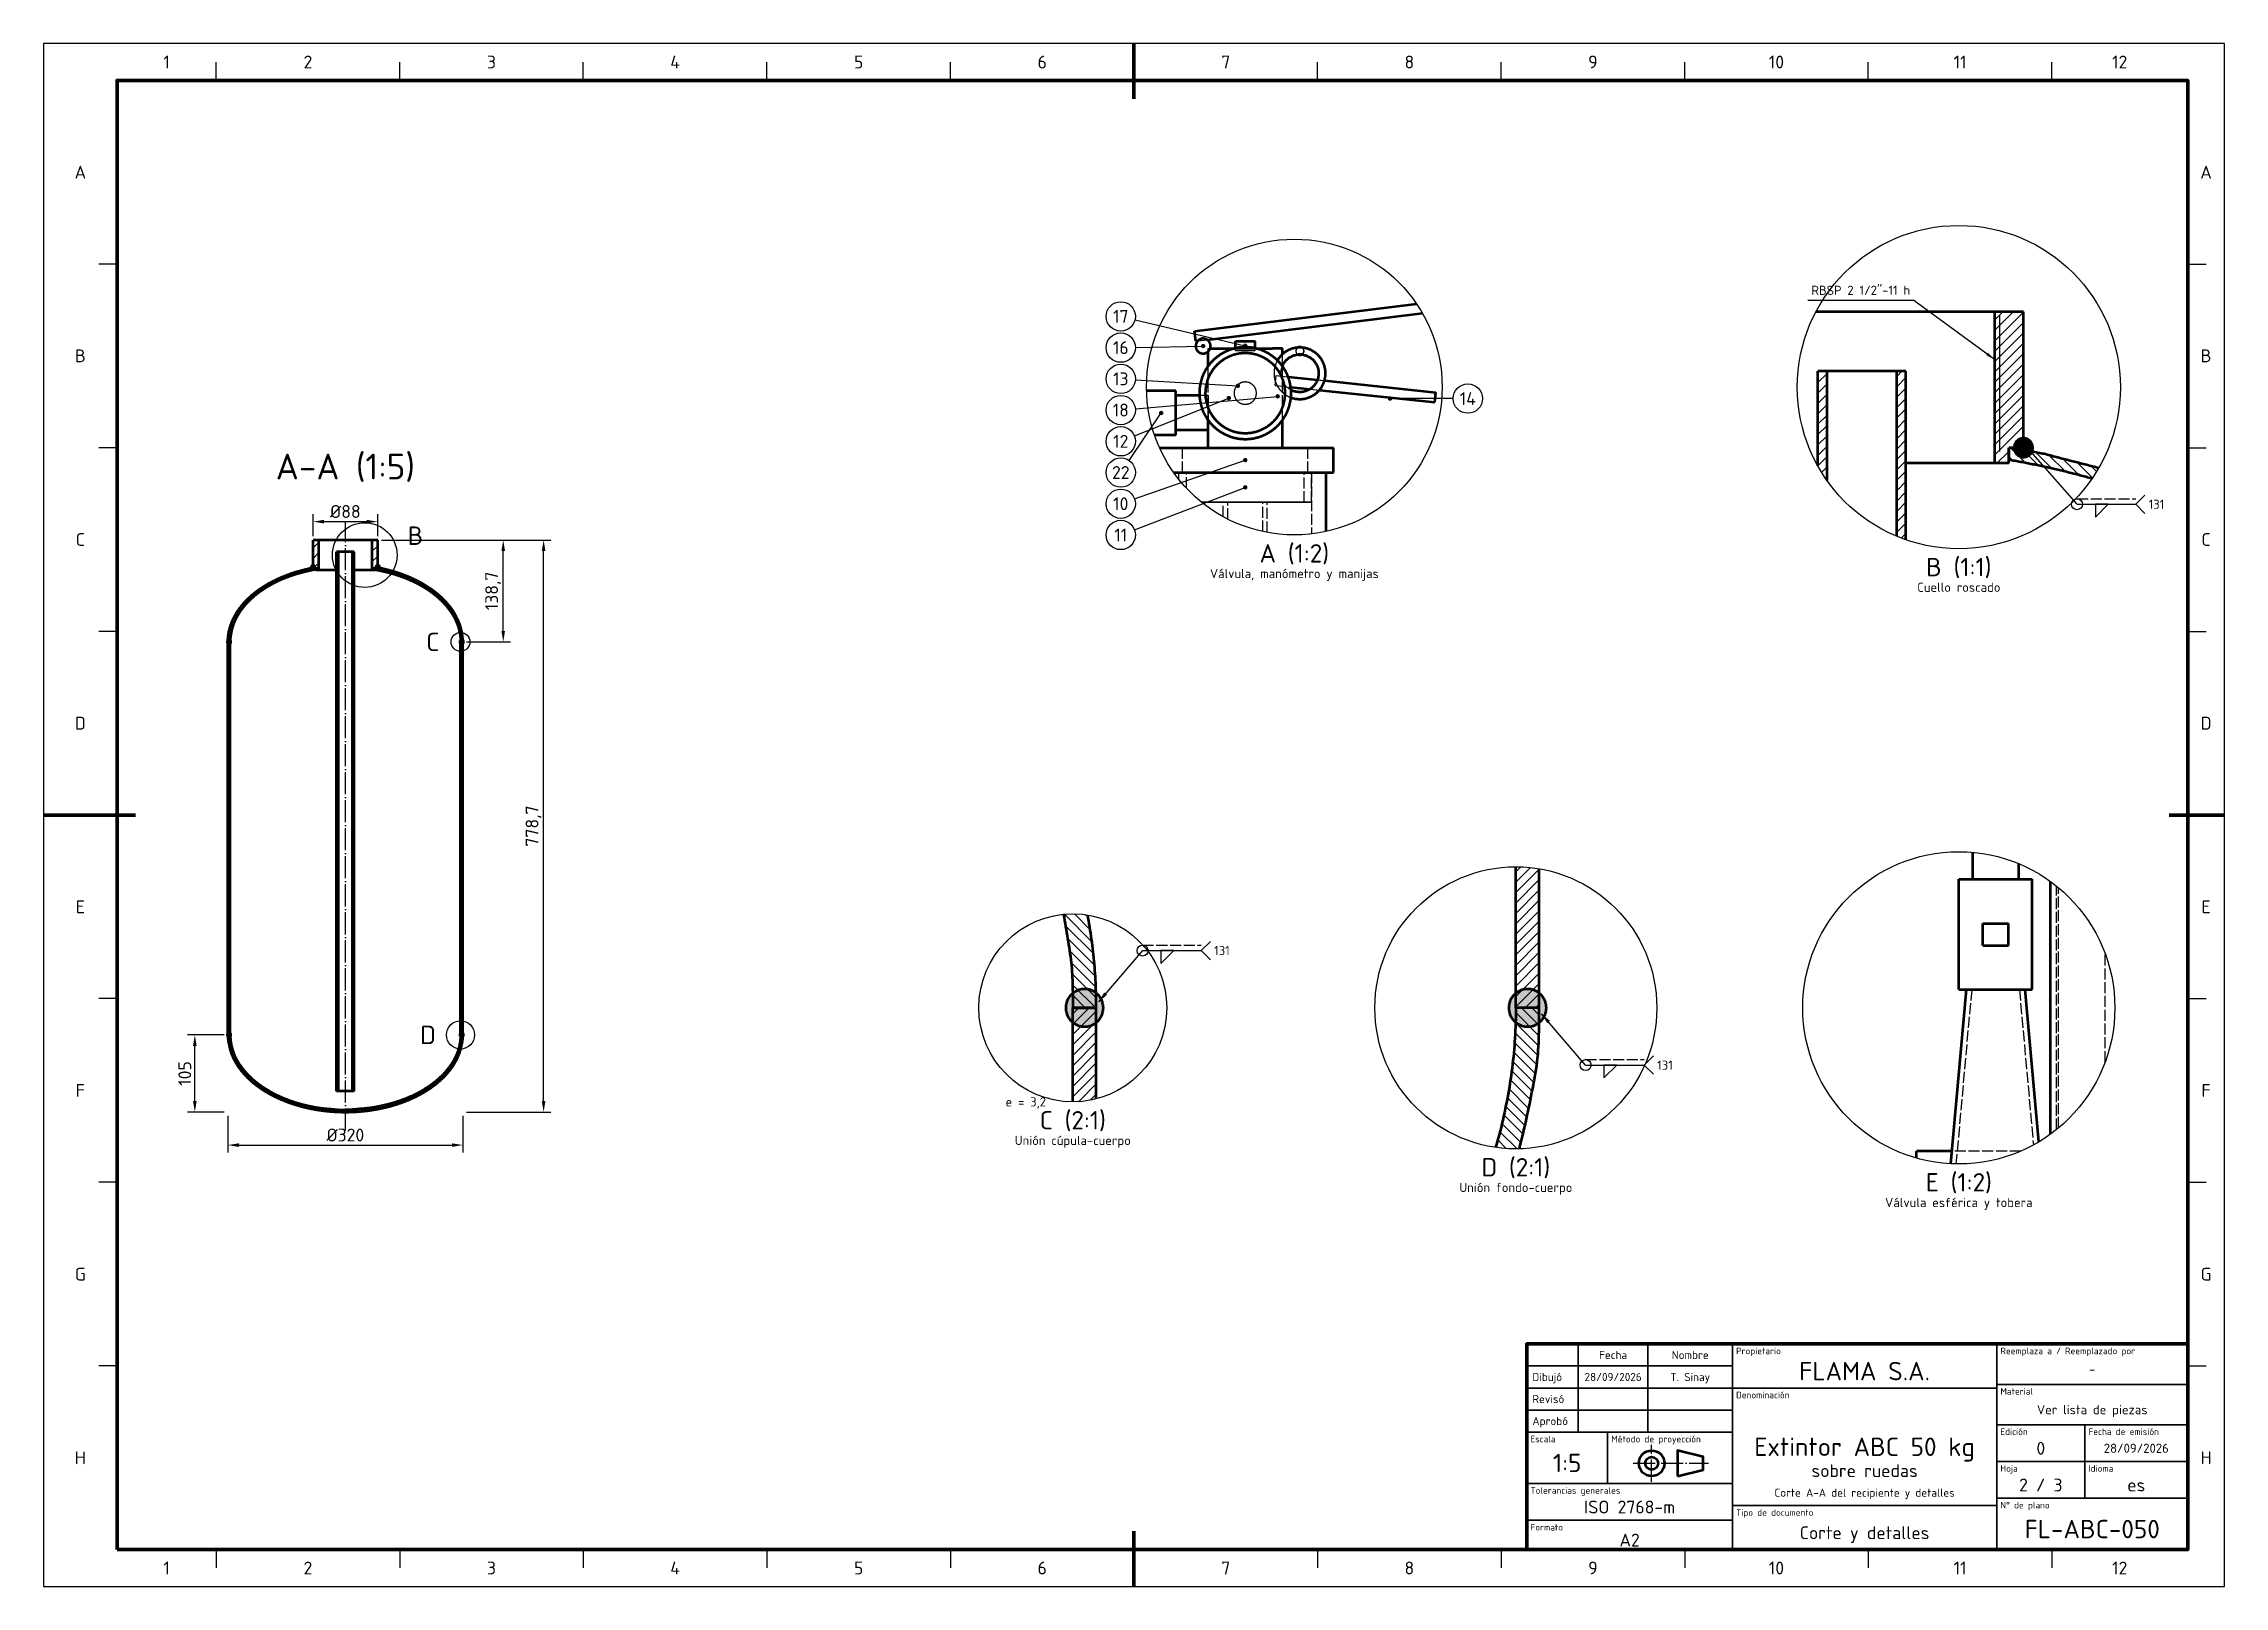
# Model space of a CAD drawing. Header units: millimetres. Extents: x 0 to 594, y 0 to 420.
import ezdxf
from ezdxf.enums import TextEntityAlignment as Align

# ---------------------------------------------------------------- set-up
doc = ezdxf.new("R2010")
doc.units = ezdxf.units.MM
doc.linetypes.add('ISO02-TRAZOS', pattern=[3.75, 3, -0.75])
doc.linetypes.add('ISO04-TRAZO-PUNTO', pattern=[7.625, 6, -0.75, 0.125, -0.75])
for name, color, linetype, lineweight in [('01-VISIBLE', 7, 'CONTINUOUS', 50), ('02-OCULTA', 4, 'ISO02-TRAZOS', 25), ('03-EJE', 1, 'ISO04-TRAZO-PUNTO', 25), ('04-COTA', 3, 'CONTINUOUS', 25), ('05-RAYADO', 8, 'CONTINUOUS', 25), ('06-TEXTO', 7, 'CONTINUOUS', 25), ('07-RECUADRO', 7, 'CONTINUOUS', 70), ('08-FINA', 5, 'CONTINUOUS', 25), ('10-ROTULO', 7, 'CONTINUOUS', 35), ('11-TEXTO-ROTULO', 7, 'CONTINUOUS', 25), ('12-SOLDADURA', 6, 'CONTINUOUS', 25)]:
    doc.layers.add(name, color=color, linetype=linetype, lineweight=lineweight)
doc.styles.add('ISO3098', font='isocpeur.ttf')
doc.dimstyles.new('FLAMA-ISO', dxfattribs={"dimtxt": 3.5, "dimasz": 3, "dimexe": 2, "dimexo": 1, "dimgap": 1, "dimtad": 1, "dimdec": 1, "dimtxsty": 'ISO3098', "dimcen": 2.5, "dimclrd": 3, "dimclre": 3, "dimclrt": 3, "dimazin": 3, "dimtfac": 1, "dimtmove": 0, "dimatfit": 3, "dimlwd": 25, "dimlwe": 25})

msp = doc.modelspace()

# ---------------------------------------------------------------- texts
at = {"layer": '06-TEXTO', "style": 'ISO3098'}
for s, height, p in [('1', 3.5, (33.5, 415)), ('2', 3.5, (72, 415)), ('3', 3.5, (122, 415)), ('4', 3.5, (172, 415)), ('5', 3.5, (222, 415)), ('6', 3.5, (272, 415)), ('7', 3.5, (322, 415)), ('8', 3.5, (372, 415)), ('9', 3.5, (422, 415)), ('10', 3.5, (472, 415)), ('11', 3.5, (522, 415)), ('12', 3.5, (565.5, 415)), ('A', 3.5, (10, 385)), ('A', 3.5, (589, 385)), ('17', 3.5, (293.404, 345.738)), ('16', 3.5, (293.404, 337.238)), ('B', 3.5, (10, 335)), ('B', 3.5, (589, 335)), ('13', 3.5, (293.404, 328.738)), ('18', 3.5, (293.404, 320.238)), ('14', 3.5, (387.929, 323.373)), ('A-A (1:5)', 7, (82.192, 304.867)), ('12', 3.5, (293.404, 311.738)), ('22', 3.5, (293.404, 303.238)), ('10', 3.5, (293.404, 294.738)), ('C', 3.5, (10, 285)), ('B', 5, (101.272, 286.047)), ('11', 3.5, (293.404, 286.238)), ('C', 3.5, (589, 285)), ('A (1:2)', 5, (340.667, 281.238)), ('B (1:1)', 5, (521.667, 277.5)), ('Válvula, manómetro y manijas', 2.5, (340.667, 275.738)), ('Cuello roscado', 2.5, (521.667, 272)), ('C', 5, (105.992, 257.133)), ('D', 3.5, (10, 235)), ('D', 3.5, (589, 235)), ('E', 3.5, (10, 185)), ('E', 3.5, (589, 185)), ('D', 5, (104.712, 150.133)), ('F', 3.5, (10, 135)), ('F', 3.5, (589, 135)), ('e = 3,2', 2.5, (267.533, 131.9)), ('C (2:1)', 5, (280.333, 126.9)), ('Unión cúpula-cuerpo', 2.5, (280.333, 121.4)), ('D (2:1)', 5, (401, 114.1)), ('E (1:2)', 5, (521.667, 110)), ('Unión fondo-cuerpo', 2.5, (401, 108.6)), ('Válvula esférica y tobera', 2.5, (521.667, 104.5)), ('G', 3.5, (10, 85)), ('G', 3.5, (589, 85)), ('H', 3.5, (10, 35)), ('H', 3.5, (589, 35)), ('1', 3.5, (33.5, 5)), ('2', 3.5, (72, 5)), ('3', 3.5, (122, 5)), ('4', 3.5, (172, 5)), ('5', 3.5, (222, 5)), ('6', 3.5, (272, 5)), ('7', 3.5, (322, 5)), ('8', 3.5, (372, 5)), ('9', 3.5, (422, 5)), ('10', 3.5, (472, 5)), ('11', 3.5, (522, 5)), ('12', 3.5, (565.5, 5))]:
    msp.add_text(s, height=height, dxfattribs=at).set_placement(p, align=Align.MIDDLE_CENTER)
msp.add_text('RBSP 2 1/2"-11 h', height=2.5, dxfattribs=at).set_placement((494.967, 350.85), align=Align.BOTTOM_CENTER)
at = {"layer": '11-TEXTO-ROTULO', "style": 'ISO3098'}
for s, height, p in [('Fecha', 2.2, (427.5, 63)), ('Nombre', 2.2, (448.5, 63)), ('FLAMA S.A.', 5, (496, 58.6)), ('28/09/2026', 2.2, (427.5, 57)), ('T. Sinay', 2.2, (448.5, 57)), ('-', 2.5, (558, 59.1)), ('Ver lista de piezas', 2.5, (558, 48.1)), ('1:5', 5, (415, 33.6)), ('Extintor ABC 50 kg', 5, (496, 38)), ('0', 3.5, (544, 37.6)), ('28/09/2026', 2.5, (570, 37.6)), ('sobre ruedas', 3.5, (496, 31.5)), ('Corte A-A del recipiente y detalles', 2.2, (496, 25.5)), ('2 / 3', 3.5, (544, 27.6)), ('es', 3.5, (570, 27.6)), ('ISO 2768-m', 3.5, (432, 21.6)), ('FL-ABC-050', 5, (558, 15.6)), ('A2', 3.5, (432, 12.6)), ('Corte y detalles', 3.5, (496, 14.6))]:
    msp.add_text(s, height=height, dxfattribs=at).set_placement(p, align=Align.MIDDLE_CENTER)
for s, p in [('Propietario', (461, 65)), ('Reemplaza a / Reemplazado por', (533, 65)), ('Material', (533, 54)), ('Denominación', (461, 53)), ('Edición', (533, 43)), ('Fecha de emisión', (557, 43)), ('Escala', (405, 41)), ('Método de proyección', (427, 41)), ('Hoja', (533, 33)), ('Idioma', (557, 33)), ('Tolerancias generales', (405, 27)), ('Tipo de documento', (461, 21)), ('N° de plano', (533, 23)), ('Formato', (405, 17))]:
    msp.add_text(s, height=1.8, dxfattribs=at).set_placement(p, align=Align.TOP_LEFT)
for s, p in [('Dibujó', (405.5, 57)), ('Revisó', (405.5, 51)), ('Aprobó', (405.5, 45))]:
    msp.add_text(s, height=2.2, dxfattribs=at).set_placement(p, align=Align.MIDDLE_LEFT)
at = {"layer": '12-SOLDADURA', "style": 'ISO3098'}
for p in [(573.367, 294.6), (318.833, 173.1), (439.5, 141.9)]:
    msp.add_text('131', height=2.5, dxfattribs=at).set_placement(p, align=Align.MIDDLE_LEFT)

# ---------------------------------------------------------------- dimensions: what is measured, and where the dimension line sits
at = {"layer": '04-COTA'}
for base, p1, p2 in [((73.392, 289.867), (73.392, 284.867), (90.992, 284.867)), ((50.192, 120.133), (50.192, 129.133), (114.192, 129.133))]:
    msp.add_linear_dim(base=base, p1=p1, p2=p2, dimstyle='FLAMA-ISO', override={"dimlfac": 5, "dimpost": '%%c<>'}, dxfattribs=at).render()
for base, p1, p2 in [((136.192, 129.133), (114.192, 129.133), (90.992, 284.867)), ((125.192, 257.133), (114.192, 257.133), (90.992, 284.867)), ((41.192, 129.133), (50.192, 129.133), (50.192, 150.133))]:
    msp.add_linear_dim(base=base, p1=p1, p2=p2, angle=90, dimstyle='FLAMA-ISO', override={"dimlfac": 5}, dxfattribs=at).render()

# ---------------------------------------------------------------- hatches: boundary and pattern name
at = {"layer": '05-RAYADO'}
h = msp.add_hatch(dxfattribs=at)
h.set_pattern_fill('ANSI31', scale=0.62992)
h.paths.add_polyline_path([(535.277, 310), (535.277, 305.766), (531.367, 305.766), (531.367, 347), (539.267, 347), (539.267, 310)])
h = msp.add_hatch(dxfattribs=at)
h.set_pattern_fill('ANSI31', scale=0.62992)
h.paths.add_polyline_path([(483.267, 330.8), (485.767, 330.8), (485.767, 301.062), (485.693, 301.164), (485.082, 302.055), (484.493, 302.96), (483.927, 303.879), (483.383, 304.812), (483.267, 305.024)])
h = msp.add_hatch(dxfattribs=at)
h.set_pattern_fill('ANSI31', scale=0.62992)
h.paths.add_polyline_path([(507.267, 330.8), (507.267, 284.926), (506.844, 285.072), (505.831, 285.448), (504.829, 285.849), (504.767, 285.876), (504.767, 330.8)])
h = msp.add_hatch(dxfattribs=at)
h.set_pattern_fill('ANSI31', scale=0.62992, angle=90)
h.paths.add_polyline_path([(535.686, 309.929), (536.106, 309.858), (536.525, 309.786), (536.945, 309.715), (537.364, 309.643), (537.783, 309.571), (538.203, 309.499), (538.622, 309.427), (539.041, 309.355), (539.461, 309.282), (539.88, 309.209), (540.299, 309.136), (540.718, 309.062), (541.137, 308.988), (541.556, 308.913), (541.975, 308.838), (542.393, 308.762), (542.812, 308.686), (543.23, 308.608), (543.648, 308.529), (544.066, 308.449), (544.484, 308.366), (544.901, 308.281), (545.317, 308.191), (545.731, 308.096), (546.144, 307.994), (546.555, 307.882), (546.963, 307.762), (547.371, 307.641), (547.78, 307.523), (548.19, 307.41), (548.601, 307.3), (549.013, 307.192), (549.425, 307.086), (549.837, 306.98), (550.249, 306.875), (550.662, 306.771), (551.074, 306.667), (551.487, 306.563), (551.899, 306.459), (552.312, 306.355), (552.725, 306.251), (553.137, 306.147), (553.55, 306.043), (553.962, 305.939), (554.375, 305.834), (554.787, 305.729), (555.2, 305.624), (555.612, 305.519), (556.024, 305.413), (556.436, 305.306), (556.848, 305.199), (557.259, 305.092), (557.671, 304.983), (558.082, 304.874), (558.493, 304.765), (558.904, 304.654), (559.315, 304.543), (559.725, 304.431), (559.728, 304.43), (559.407, 303.879), (558.84, 302.96), (558.251, 302.055), (557.967, 301.641), (557.821, 301.682), (557.424, 301.794), (557.026, 301.905), (556.628, 302.016), (556.229, 302.125), (555.831, 302.234), (555.432, 302.342), (555.033, 302.449), (554.634, 302.555), (554.235, 302.661), (553.835, 302.766), (553.436, 302.87), (553.036, 302.973), (552.636, 303.076), (552.235, 303.178), (551.835, 303.279), (551.434, 303.379), (551.033, 303.478), (550.632, 303.577), (550.231, 303.675), (549.829, 303.772), (549.428, 303.868), (549.026, 303.964), (548.624, 304.059), (548.222, 304.153), (547.819, 304.246), (547.417, 304.339), (547.014, 304.431), (546.611, 304.522), (546.208, 304.612), (545.805, 304.702), (545.401, 304.79), (544.998, 304.878), (544.594, 304.966), (544.19, 305.052), (543.786, 305.138), (543.382, 305.223), (542.978, 305.307), (542.573, 305.391), (542.168, 305.473), (541.763, 305.555), (541.359, 305.637), (540.953, 305.717), (540.548, 305.797), (540.143, 305.876), (539.737, 305.954), (539.331, 306.032), (538.926, 306.109), (538.52, 306.185), (538.113, 306.26), (537.707, 306.334), (537.301, 306.408), (536.894, 306.481), (536.487, 306.554), (536.081, 306.625), (535.674, 306.696), (535.267, 306.766), (535.267, 310)])
h = msp.add_hatch(color=7, dxfattribs=at)
h.dxf.hatch_style = 1
h.paths.add_polyline_path([(541.819, 309.799), (541.795, 309.6), (541.756, 309.402), (541.701, 309.209), (541.632, 309.02), (541.548, 308.838), (541.449, 308.662), (541.338, 308.495), (541.213, 308.337), (541.077, 308.19), (540.929, 308.053), (540.771, 307.929), (540.604, 307.817), (540.429, 307.719), (540.246, 307.635), (540.058, 307.565), (539.864, 307.511), (539.667, 307.472), (539.468, 307.448), (539.267, 307.44), (539.066, 307.448), (538.866, 307.472), (538.669, 307.511), (538.476, 307.565), (538.287, 307.635), (538.104, 307.719), (537.929, 307.817), (537.762, 307.929), (537.604, 308.053), (537.456, 308.19), (537.32, 308.337), (537.196, 308.495), (537.084, 308.662), (536.986, 308.838), (536.902, 309.02), (536.832, 309.209), (536.777, 309.402), (536.738, 309.6), (536.715, 309.799), (536.707, 310), (536.715, 310.201), (536.738, 310.4), (536.777, 310.598), (536.832, 310.791), (536.902, 310.98), (536.986, 311.162), (537.084, 311.338), (537.196, 311.505), (537.32, 311.663), (537.456, 311.81), (537.604, 311.947), (537.762, 312.071), (537.929, 312.183), (538.104, 312.281), (538.287, 312.365), (538.476, 312.435), (538.669, 312.489), (538.866, 312.528), (539.066, 312.552), (539.267, 312.56), (539.468, 312.552), (539.667, 312.528), (539.864, 312.489), (540.058, 312.435), (540.246, 312.365), (540.429, 312.281), (540.604, 312.183), (540.771, 312.071), (540.929, 311.947), (541.077, 311.81), (541.213, 311.663), (541.338, 311.505), (541.449, 311.338), (541.548, 311.162), (541.632, 310.98), (541.701, 310.791), (541.756, 310.598), (541.795, 310.4), (541.819, 310.201), (541.827, 310)])
h = msp.add_hatch(dxfattribs=at)
h.set_pattern_fill('ANSI31', scale=0.62992)
h.paths.add_polyline_path([(74.972, 276.62), (74.19, 276.62), (74.19, 277.467), (73.392, 277.467), (73.392, 284.867), (74.972, 284.867)])
h = msp.add_hatch(color=7, dxfattribs=at)
h.dxf.hatch_style = 1
h.paths.add_polyline_path([(80.292, 134.773), (79.792, 134.773), (79.792, 281.627), (80.292, 281.627)])
h = msp.add_hatch(color=7, dxfattribs=at)
h.dxf.hatch_style = 1
h.paths.add_polyline_path([(84.092, 281.627), (84.592, 281.627), (84.592, 134.773), (84.092, 134.773)])
h = msp.add_hatch(dxfattribs=at)
h.set_pattern_fill('ANSI31', scale=0.62992)
h.paths.add_polyline_path([(90.992, 277.467), (90.194, 277.467), (90.194, 276.62), (89.412, 276.62), (89.412, 284.867), (90.992, 284.867)])
h = msp.add_hatch(color=7, dxfattribs=at)
h.dxf.hatch_style = 1
h.paths.add_polyline_path([(50.832, 257.133), (50.192, 257.133), (50.192, 257.219), (50.193, 257.304), (50.194, 257.389), (50.196, 257.474), (50.199, 257.559), (50.201, 257.644), (50.205, 257.729), (50.209, 257.814), (50.213, 257.899), (50.218, 257.984), (50.224, 258.069), (50.23, 258.154), (50.236, 258.239), (50.243, 258.323), (50.251, 258.408), (50.259, 258.493), (50.268, 258.577), (50.277, 258.662), (50.287, 258.747), (50.297, 258.831), (50.307, 258.916), (50.319, 259), (50.33, 259.084), (50.343, 259.168), (50.355, 259.253), (50.369, 259.337), (50.382, 259.421), (50.397, 259.504), (50.412, 259.588), (50.427, 259.672), (50.443, 259.756), (50.459, 259.839), (50.476, 259.923), (50.493, 260.006), (50.511, 260.089), (50.529, 260.172), (50.548, 260.255), (50.567, 260.338), (50.587, 260.421), (50.607, 260.504), (50.627, 260.586), (50.649, 260.669), (50.67, 260.751), (50.692, 260.833), (50.715, 260.915), (50.738, 260.997), (50.762, 261.079), (50.786, 261.16), (50.81, 261.242), (50.835, 261.323), (50.861, 261.404), (50.887, 261.485), (50.913, 261.566), (50.94, 261.647), (50.967, 261.728), (50.995, 261.808), (51.023, 261.888), (51.052, 261.969), (51.081, 262.049), (51.11, 262.128), (51.14, 262.208), (51.171, 262.288), (51.202, 262.367), (51.233, 262.446), (51.265, 262.525), (51.297, 262.604), (51.329, 262.682), (51.362, 262.761), (51.396, 262.839), (51.43, 262.917), (51.464, 262.995), (51.499, 263.073), (51.534, 263.15), (51.569, 263.228), (51.605, 263.305), (51.641, 263.382), (51.678, 263.459), (51.715, 263.535), (51.753, 263.612), (51.791, 263.688), (51.829, 263.764), (51.867, 263.84), (51.907, 263.915), (51.946, 263.991), (51.986, 264.066), (52.026, 264.141), (52.067, 264.216), (52.108, 264.29), (52.149, 264.365), (52.191, 264.439), (52.233, 264.513), (52.275, 264.586), (52.318, 264.66), (52.361, 264.733), (52.405, 264.806), (52.448, 264.879), (52.493, 264.952), (52.537, 265.025), (52.582, 265.097), (52.627, 265.169), (52.673, 265.241), (52.719, 265.312), (52.765, 265.384), (52.812, 265.455), (52.859, 265.526), (52.906, 265.597), (52.953, 265.667), (53.001, 265.738), (53.05, 265.808), (53.098, 265.878), (53.147, 265.947), (53.196, 266.017), (53.246, 266.086), (53.295, 266.155), (53.346, 266.224), (53.396, 266.293), (53.447, 266.361), (53.498, 266.429), (53.549, 266.497), (53.601, 266.565), (53.653, 266.632), (53.705, 266.699), (53.757, 266.766), (53.81, 266.833), (53.863, 266.9), (53.916, 266.966), (53.97, 267.032), (54.024, 267.098), (54.078, 267.163), (54.132, 267.229), (54.187, 267.294), (54.242, 267.359), (54.297, 267.424), (54.353, 267.488), (54.408, 267.553), (54.464, 267.617), (54.521, 267.681), (54.577, 267.744), (54.634, 267.808), (54.691, 267.871), (54.748, 267.934), (54.806, 267.996), (54.864, 268.059), (54.922, 268.121), (54.98, 268.183), (55.038, 268.245), (55.097, 268.306), (55.156, 268.368), (55.215, 268.429), (55.275, 268.49), (55.334, 268.551), (55.394, 268.611), (55.454, 268.671), (55.515, 268.731), (55.575, 268.791), (55.636, 268.851), (55.697, 268.91), (55.758, 268.969), (55.82, 269.028), (55.882, 269.087), (55.943, 269.145), (56.005, 269.203), (56.068, 269.261), (56.13, 269.319), (56.193, 269.376), (56.256, 269.434), (56.319, 269.491), (56.382, 269.548), (56.446, 269.604), (56.509, 269.661), (56.573, 269.717), (56.637, 269.773), (56.702, 269.829), (56.766, 269.884), (56.831, 269.94), (56.896, 269.995), (56.961, 270.05), (57.026, 270.104), (57.091, 270.159), (57.157, 270.213), (57.223, 270.267), (57.289, 270.321), (57.355, 270.374), (57.421, 270.428), (57.487, 270.481), (57.554, 270.534), (57.621, 270.587), (57.688, 270.639), (57.755, 270.691), (57.822, 270.744), (57.89, 270.795), (57.957, 270.847), (58.025, 270.898), (58.093, 270.95), (58.161, 271.001), (58.23, 271.051), (58.298, 271.102), (58.367, 271.152), (58.435, 271.203), (58.504, 271.253), (58.573, 271.302), (58.642, 271.352), (58.712, 271.401), (58.781, 271.45), (58.851, 271.499), (58.921, 271.548), (58.991, 271.596), (59.061, 271.645), (59.131, 271.693), (59.201, 271.741), (59.272, 271.788), (59.343, 271.836), (59.413, 271.883), (59.484, 271.93), (59.555, 271.977), (59.627, 272.023), (59.698, 272.07), (59.769, 272.116), (59.841, 272.162), (59.913, 272.208), (59.984, 272.253), (60.056, 272.299), (60.129, 272.344), (60.201, 272.389), (60.273, 272.434), (60.346, 272.478), (60.418, 272.523), (60.491, 272.567), (60.564, 272.611), (60.637, 272.654), (60.71, 272.698), (60.783, 272.741), (60.857, 272.785), (60.93, 272.827), (61.004, 272.87), (61.077, 272.913), (61.151, 272.955), (61.225, 272.997), (61.299, 273.039), (61.373, 273.081), (61.447, 273.123), (61.522, 273.164), (61.596, 273.205), (61.671, 273.246), (61.745, 273.287), (61.82, 273.328), (61.895, 273.368), (61.97, 273.409), (62.045, 273.449), (62.12, 273.489), (62.196, 273.528), (62.271, 273.568), (62.346, 273.607), (62.422, 273.646), (62.498, 273.685), (62.573, 273.724), (62.649, 273.763), (62.725, 273.801), (62.801, 273.839), (62.877, 273.877), (62.954, 273.915), (63.03, 273.953), (63.106, 273.99), (63.183, 274.027), (63.259, 274.064), (63.336, 274.101), (63.413, 274.138), (63.49, 274.174), (63.567, 274.211), (63.644, 274.247), (63.721, 274.283), (63.798, 274.318), (63.876, 274.354), (63.953, 274.389), (64.03, 274.424), (64.108, 274.459), (64.186, 274.494), (64.264, 274.529), (64.341, 274.563), (64.419, 274.597), (64.497, 274.631), (64.576, 274.665), (64.654, 274.698), (64.732, 274.732), (64.81, 274.765), (64.889, 274.798), (64.967, 274.831), (65.046, 274.863), (65.125, 274.896), (65.203, 274.928), (65.282, 274.96), (65.361, 274.992), (65.44, 275.024), (65.519, 275.055), (65.598, 275.087), (65.677, 275.118), (65.756, 275.149), (65.836, 275.18), (65.915, 275.211), (65.994, 275.242), (66.074, 275.272), (66.153, 275.303), (66.233, 275.333), (66.312, 275.363), (66.392, 275.393), (66.472, 275.423), (66.552, 275.453), (66.631, 275.482), (66.711, 275.512), (66.791, 275.541), (66.871, 275.57), (66.951, 275.599), (67.031, 275.628), (67.111, 275.657), (67.191, 275.686), (67.271, 275.714), (67.352, 275.742), (67.432, 275.77), (67.512, 275.798), (67.593, 275.826), (67.673, 275.854), (67.754, 275.881), (67.835, 275.908), (67.915, 275.935), (67.996, 275.961), (68.077, 275.988), (68.158, 276.014), (68.239, 276.039), (68.321, 276.065), (68.402, 276.09), (68.483, 276.115), (68.564, 276.14), (68.646, 276.165), (68.727, 276.189), (68.809, 276.213), (68.891, 276.237), (68.973, 276.261), (69.054, 276.284), (69.136, 276.307), (69.218, 276.33), (69.3, 276.353), (69.382, 276.375), (69.465, 276.397), (69.547, 276.42), (69.629, 276.441), (69.711, 276.463), (69.793, 276.485), (69.876, 276.506), (69.958, 276.528), (70.041, 276.549), (70.123, 276.57), (70.205, 276.591), (70.288, 276.612), (70.37, 276.633), (70.453, 276.654), (70.535, 276.675), (70.618, 276.696), (70.7, 276.717), (70.783, 276.738), (70.865, 276.758), (70.948, 276.779), (71.03, 276.8), (71.113, 276.821), (71.196, 276.842), (71.278, 276.863), (71.36, 276.884), (71.443, 276.905), (71.525, 276.927), (71.607, 276.949), (71.689, 276.971), (71.771, 276.995), (71.853, 277.019), (71.934, 277.043), (72.016, 277.065), (72.099, 277.086), (72.182, 277.105), (72.265, 277.123), (72.349, 277.14), (72.432, 277.156), (72.516, 277.172), (72.599, 277.188), (72.683, 277.204), (72.767, 277.219), (72.85, 277.234), (72.934, 277.249), (73.018, 277.264), (73.102, 277.279), (73.186, 277.294), (73.269, 277.308), (73.353, 277.323), (73.437, 277.337), (73.521, 277.352), (73.605, 277.366), (73.689, 277.381), (73.773, 277.395), (73.856, 277.41), (73.94, 277.424), (74.024, 277.438), (74.108, 277.452), (74.192, 277.467), (74.192, 276.82), (74.111, 276.806), (74.029, 276.792), (73.948, 276.777), (73.867, 276.763), (73.785, 276.748), (73.704, 276.733), (73.623, 276.719), (73.541, 276.703), (73.46, 276.688), (73.379, 276.673), (73.298, 276.657), (73.217, 276.642), (73.136, 276.626), (73.055, 276.61), (72.974, 276.594), (72.893, 276.578), (72.812, 276.561), (72.731, 276.545), (72.65, 276.528), (72.569, 276.511), (72.488, 276.494), (72.407, 276.477), (72.327, 276.46), (72.246, 276.442), (72.165, 276.425), (72.084, 276.407), (72.004, 276.389), (71.923, 276.371), (71.843, 276.353), (71.762, 276.334), (71.681, 276.316), (71.601, 276.297), (71.521, 276.278), (71.44, 276.259), (71.36, 276.24), (71.279, 276.221), (71.199, 276.202), (71.119, 276.182), (71.039, 276.162), (70.959, 276.142), (70.878, 276.122), (70.798, 276.102), (70.718, 276.082), (70.638, 276.061), (70.558, 276.041), (70.478, 276.02), (70.398, 275.999), (70.318, 275.978), (70.239, 275.956), (70.159, 275.935), (70.079, 275.913), (69.999, 275.892), (69.92, 275.87), (69.84, 275.848), (69.761, 275.825), (69.681, 275.803), (69.602, 275.78), (69.522, 275.758), (69.443, 275.735), (69.363, 275.712), (69.284, 275.689), (69.205, 275.665), (69.126, 275.642), (69.047, 275.618), (68.967, 275.595), (68.888, 275.571), (68.809, 275.546), (68.73, 275.522), (68.651, 275.498), (68.573, 275.473), (68.494, 275.448), (68.415, 275.423), (68.336, 275.398), (68.258, 275.373), (68.179, 275.348), (68.101, 275.322), (68.022, 275.296), (67.944, 275.271), (67.865, 275.245), (67.787, 275.218), (67.709, 275.192), (67.63, 275.165), (67.552, 275.139), (67.474, 275.112), (67.396, 275.085), (67.318, 275.058), (67.24, 275.03), (67.162, 275.003), (67.084, 274.975), (67.006, 274.947), (66.929, 274.919), (66.851, 274.891), (66.774, 274.863), (66.696, 274.834), (66.619, 274.805), (66.541, 274.777), (66.464, 274.748), (66.386, 274.718), (66.309, 274.689), (66.232, 274.66), (66.155, 274.63), (66.078, 274.6), (66.001, 274.57), (65.924, 274.54), (65.847, 274.509), (65.771, 274.479), (65.694, 274.448), (65.617, 274.417), (65.541, 274.386), (65.464, 274.355), (65.388, 274.324), (65.311, 274.292), (65.235, 274.26), (65.159, 274.228), (65.083, 274.196), (65.007, 274.164), (64.931, 274.132), (64.855, 274.099), (64.779, 274.066), (64.703, 274.033), (64.628, 274), (64.552, 273.967), (64.476, 273.934), (64.401, 273.9), (64.326, 273.866), (64.25, 273.832), (64.175, 273.798), (64.1, 273.764), (64.025, 273.729), (63.95, 273.694), (63.875, 273.659), (63.8, 273.624), (63.726, 273.589), (63.651, 273.554), (63.576, 273.518), (63.502, 273.482), (63.428, 273.446), (63.353, 273.41), (63.279, 273.374), (63.205, 273.338), (63.131, 273.301), (63.057, 273.264), (62.983, 273.227), (62.909, 273.19), (62.836, 273.152), (62.762, 273.115), (62.689, 273.077), (62.615, 273.039), (62.542, 273.001), (62.469, 272.963), (62.396, 272.924), (62.323, 272.885), (62.25, 272.847), (62.177, 272.807), (62.104, 272.768), (62.032, 272.729), (61.959, 272.689), (61.887, 272.649), (61.815, 272.609), (61.742, 272.569), (61.67, 272.529), (61.598, 272.488), (61.527, 272.447), (61.455, 272.407), (61.383, 272.365), (61.312, 272.324), (61.24, 272.283), (61.169, 272.241), (61.098, 272.199), (61.027, 272.157), (60.956, 272.115), (60.885, 272.072), (60.814, 272.029), (60.743, 271.987), (60.673, 271.944), (60.602, 271.9), (60.532, 271.857), (60.462, 271.813), (60.392, 271.769), (60.322, 271.725), (60.252, 271.681), (60.183, 271.637), (60.113, 271.592), (60.044, 271.547), (59.974, 271.502), (59.905, 271.457), (59.836, 271.412), (59.767, 271.366), (59.699, 271.32), (59.63, 271.274), (59.562, 271.228), (59.493, 271.182), (59.425, 271.135), (59.357, 271.088), (59.289, 271.041), (59.221, 270.994), (59.154, 270.947), (59.086, 270.899), (59.019, 270.851), (58.951, 270.803), (58.884, 270.755), (58.817, 270.707), (58.751, 270.658), (58.684, 270.609), (58.618, 270.56), (58.551, 270.511), (58.485, 270.461), (58.419, 270.412), (58.353, 270.362), (58.287, 270.312), (58.222, 270.262), (58.157, 270.211), (58.091, 270.16), (58.026, 270.109), (57.961, 270.058), (57.897, 270.007), (57.832, 269.955), (57.768, 269.904), (57.703, 269.852), (57.639, 269.8), (57.575, 269.747), (57.512, 269.695), (57.448, 269.642), (57.385, 269.589), (57.322, 269.536), (57.259, 269.482), (57.196, 269.429), (57.133, 269.375), (57.071, 269.321), (57.009, 269.266), (56.946, 269.212), (56.885, 269.157), (56.823, 269.102), (56.761, 269.047), (56.7, 268.992), (56.639, 268.936), (56.578, 268.88), (56.517, 268.824), (56.457, 268.768), (56.396, 268.712), (56.336, 268.655), (56.276, 268.598), (56.217, 268.541), (56.157, 268.484), (56.098, 268.426), (56.039, 268.368), (55.98, 268.31), (55.921, 268.252), (55.863, 268.194), (55.805, 268.135), (55.747, 268.076), (55.689, 268.017), (55.631, 267.958), (55.574, 267.899), (55.517, 267.839), (55.46, 267.779), (55.403, 267.719), (55.347, 267.658), (55.291, 267.598), (55.235, 267.537), (55.179, 267.476), (55.124, 267.415), (55.069, 267.353), (55.014, 267.291), (54.959, 267.23), (54.905, 267.167), (54.851, 267.105), (54.797, 267.042), (54.743, 266.98), (54.69, 266.917), (54.636, 266.853), (54.584, 266.79), (54.531, 266.726), (54.479, 266.662), (54.427, 266.598), (54.375, 266.534), (54.323, 266.469), (54.272, 266.404), (54.221, 266.339), (54.17, 266.274), (54.12, 266.209), (54.07, 266.143), (54.02, 266.077), (53.97, 266.011), (53.921, 265.945), (53.872, 265.878), (53.824, 265.811), (53.775, 265.744), (53.727, 265.677), (53.679, 265.61), (53.632, 265.542), (53.585, 265.474), (53.538, 265.406), (53.491, 265.338), (53.445, 265.27), (53.399, 265.201), (53.353, 265.132), (53.308, 265.063), (53.263, 264.994), (53.218, 264.924), (53.174, 264.855), (53.13, 264.785), (53.087, 264.715), (53.043, 264.644), (53, 264.574), (52.958, 264.503), (52.915, 264.432), (52.874, 264.361), (52.832, 264.289), (52.791, 264.218), (52.75, 264.146), (52.71, 264.074), (52.67, 264.001), (52.63, 263.929), (52.591, 263.856), (52.552, 263.783), (52.513, 263.71), (52.475, 263.637), (52.437, 263.564), (52.4, 263.49), (52.363, 263.416), (52.327, 263.342), (52.29, 263.268), (52.255, 263.193), (52.219, 263.119), (52.184, 263.044), (52.149, 262.969), (52.115, 262.894), (52.081, 262.818), (52.048, 262.743), (52.014, 262.667), (51.982, 262.591), (51.949, 262.515), (51.917, 262.439), (51.885, 262.363), (51.854, 262.287), (51.823, 262.21), (51.792, 262.133), (51.762, 262.056), (51.732, 261.979), (51.703, 261.902), (51.674, 261.825), (51.645, 261.747), (51.617, 261.67), (51.59, 261.592), (51.563, 261.514), (51.536, 261.435), (51.51, 261.357), (51.484, 261.279), (51.459, 261.2), (51.435, 261.121), (51.411, 261.042), (51.387, 260.963), (51.365, 260.883), (51.342, 260.804), (51.321, 260.724), (51.3, 260.644), (51.279, 260.564), (51.259, 260.484), (51.24, 260.404), (51.221, 260.323), (51.203, 260.243), (51.185, 260.162), (51.168, 260.081), (51.151, 260), (51.134, 259.919), (51.118, 259.838), (51.102, 259.757), (51.087, 259.676), (51.072, 259.595), (51.057, 259.514), (51.042, 259.432), (51.028, 259.351), (51.014, 259.269), (51, 259.188), (50.987, 259.107), (50.973, 259.025), (50.96, 258.943), (50.947, 258.862), (50.934, 258.78), (50.921, 258.699), (50.909, 258.617), (50.898, 258.535), (50.887, 258.453), (50.877, 258.371), (50.869, 258.289), (50.862, 258.207), (50.856, 258.124), (50.851, 258.042), (50.847, 257.959), (50.843, 257.877), (50.84, 257.794), (50.838, 257.712), (50.836, 257.629), (50.835, 257.546), (50.834, 257.464), (50.833, 257.381), (50.832, 257.299), (50.832, 257.216)])
h = msp.add_hatch(color=7, dxfattribs=at)
h.dxf.hatch_style = 1
h.paths.add_polyline_path([(72.88, 277.467), (72.882, 277.507), (72.886, 277.547), (72.894, 277.586), (72.905, 277.625), (72.919, 277.663), (72.936, 277.699), (72.955, 277.734), (72.978, 277.768), (73.003, 277.799), (73.03, 277.829), (73.059, 277.856), (73.091, 277.881), (73.124, 277.903), (73.16, 277.923), (73.196, 277.94), (73.234, 277.954), (73.272, 277.964), (73.312, 277.972), (73.352, 277.977), (73.392, 277.979), (73.432, 277.977), (73.472, 277.972), (73.512, 277.964), (73.55, 277.954), (73.588, 277.94), (73.624, 277.923), (73.66, 277.903), (73.693, 277.881), (73.725, 277.856), (73.754, 277.829), (73.781, 277.799), (73.806, 277.768), (73.829, 277.734), (73.848, 277.699), (73.865, 277.663), (73.879, 277.625), (73.89, 277.586), (73.898, 277.547), (73.902, 277.507), (73.904, 277.467), (73.902, 277.426), (73.898, 277.386), (73.89, 277.347), (73.879, 277.308), (73.865, 277.271), (73.848, 277.234), (73.829, 277.199), (73.806, 277.166), (73.781, 277.134), (73.754, 277.105), (73.725, 277.077), (73.693, 277.052), (73.66, 277.03), (73.624, 277.01), (73.588, 276.994), (73.55, 276.98), (73.512, 276.969), (73.472, 276.961), (73.432, 276.956), (73.392, 276.955), (73.352, 276.956), (73.312, 276.961), (73.272, 276.969), (73.234, 276.98), (73.196, 276.994), (73.16, 277.01), (73.124, 277.03), (73.091, 277.052), (73.059, 277.077), (73.03, 277.105), (73.003, 277.134), (72.978, 277.166), (72.955, 277.199), (72.936, 277.234), (72.919, 277.271), (72.905, 277.308), (72.894, 277.347), (72.886, 277.386), (72.882, 277.426)])
h = msp.add_hatch(color=7, dxfattribs=at)
h.dxf.hatch_style = 1
h.paths.add_polyline_path([(90.192, 277.467), (90.276, 277.452), (90.36, 277.438), (90.444, 277.424), (90.528, 277.41), (90.611, 277.395), (90.695, 277.381), (90.779, 277.366), (90.863, 277.352), (90.947, 277.337), (91.031, 277.323), (91.115, 277.308), (91.198, 277.294), (91.282, 277.279), (91.366, 277.264), (91.45, 277.249), (91.534, 277.234), (91.617, 277.219), (91.701, 277.204), (91.785, 277.188), (91.868, 277.172), (91.952, 277.156), (92.035, 277.14), (92.119, 277.123), (92.202, 277.105), (92.285, 277.086), (92.368, 277.065), (92.45, 277.043), (92.531, 277.019), (92.613, 276.995), (92.695, 276.971), (92.777, 276.949), (92.859, 276.927), (92.941, 276.905), (93.024, 276.884), (93.106, 276.863), (93.188, 276.842), (93.271, 276.821), (93.354, 276.8), (93.436, 276.779), (93.519, 276.758), (93.601, 276.738), (93.684, 276.717), (93.766, 276.696), (93.849, 276.675), (93.931, 276.654), (94.014, 276.633), (94.096, 276.612), (94.179, 276.591), (94.261, 276.57), (94.343, 276.549), (94.426, 276.528), (94.508, 276.506), (94.591, 276.485), (94.673, 276.463), (94.755, 276.441), (94.837, 276.42), (94.919, 276.397), (95.002, 276.375), (95.084, 276.353), (95.166, 276.33), (95.248, 276.307), (95.33, 276.284), (95.411, 276.261), (95.493, 276.237), (95.575, 276.213), (95.657, 276.189), (95.738, 276.165), (95.82, 276.14), (95.901, 276.115), (95.982, 276.09), (96.063, 276.065), (96.145, 276.039), (96.226, 276.014), (96.307, 275.988), (96.388, 275.961), (96.469, 275.935), (96.549, 275.908), (96.63, 275.881), (96.711, 275.854), (96.791, 275.826), (96.872, 275.798), (96.952, 275.77), (97.032, 275.742), (97.113, 275.714), (97.193, 275.686), (97.273, 275.657), (97.353, 275.628), (97.433, 275.599), (97.513, 275.57), (97.593, 275.541), (97.673, 275.512), (97.753, 275.482), (97.832, 275.453), (97.912, 275.423), (97.992, 275.393), (98.072, 275.363), (98.151, 275.333), (98.231, 275.303), (98.31, 275.272), (98.39, 275.242), (98.469, 275.211), (98.548, 275.18), (98.628, 275.149), (98.707, 275.118), (98.786, 275.087), (98.865, 275.055), (98.944, 275.024), (99.023, 274.992), (99.102, 274.96), (99.181, 274.928), (99.259, 274.896), (99.338, 274.863), (99.417, 274.831), (99.495, 274.798), (99.574, 274.765), (99.652, 274.732), (99.73, 274.698), (99.808, 274.665), (99.887, 274.631), (99.965, 274.597), (100.043, 274.563), (100.12, 274.529), (100.198, 274.494), (100.276, 274.459), (100.354, 274.424), (100.431, 274.389), (100.508, 274.354), (100.586, 274.318), (100.663, 274.283), (100.74, 274.247), (100.817, 274.211), (100.894, 274.174), (100.971, 274.138), (101.048, 274.101), (101.125, 274.064), (101.201, 274.027), (101.278, 273.99), (101.354, 273.953), (101.43, 273.915), (101.507, 273.877), (101.583, 273.839), (101.659, 273.801), (101.735, 273.763), (101.811, 273.724), (101.886, 273.685), (101.962, 273.646), (102.038, 273.607), (102.113, 273.568), (102.188, 273.528), (102.264, 273.489), (102.339, 273.449), (102.414, 273.409), (102.489, 273.368), (102.564, 273.328), (102.639, 273.287), (102.713, 273.246), (102.788, 273.205), (102.862, 273.164), (102.937, 273.123), (103.011, 273.081), (103.085, 273.039), (103.159, 272.997), (103.233, 272.955), (103.307, 272.913), (103.38, 272.87), (103.454, 272.827), (103.527, 272.785), (103.601, 272.741), (103.674, 272.698), (103.747, 272.654), (103.82, 272.611), (103.893, 272.567), (103.966, 272.523), (104.038, 272.478), (104.111, 272.434), (104.183, 272.389), (104.255, 272.344), (104.328, 272.299), (104.4, 272.253), (104.471, 272.208), (104.543, 272.162), (104.615, 272.116), (104.686, 272.07), (104.757, 272.023), (104.829, 271.977), (104.9, 271.93), (104.971, 271.883), (105.041, 271.836), (105.112, 271.788), (105.183, 271.741), (105.253, 271.693), (105.323, 271.645), (105.393, 271.596), (105.463, 271.548), (105.533, 271.499), (105.603, 271.45), (105.672, 271.401), (105.742, 271.352), (105.811, 271.302), (105.88, 271.253), (105.949, 271.203), (106.017, 271.152), (106.086, 271.102), (106.154, 271.051), (106.223, 271.001), (106.291, 270.95), (106.359, 270.898), (106.427, 270.847), (106.494, 270.795), (106.562, 270.744), (106.629, 270.691), (106.696, 270.639), (106.763, 270.587), (106.83, 270.534), (106.897, 270.481), (106.963, 270.428), (107.029, 270.374), (107.095, 270.321), (107.161, 270.267), (107.227, 270.213), (107.293, 270.159), (107.358, 270.104), (107.423, 270.05), (107.488, 269.995), (107.553, 269.94), (107.618, 269.884), (107.682, 269.829), (107.747, 269.773), (107.811, 269.717), (107.875, 269.661), (107.938, 269.604), (108.002, 269.548), (108.065, 269.491), (108.128, 269.434), (108.191, 269.376), (108.254, 269.319), (108.316, 269.261), (108.379, 269.203), (108.441, 269.145), (108.502, 269.087), (108.564, 269.028), (108.626, 268.969), (108.687, 268.91), (108.748, 268.851), (108.809, 268.791), (108.869, 268.731), (108.93, 268.671), (108.99, 268.611), (109.05, 268.551), (109.109, 268.49), (109.169, 268.429), (109.228, 268.368), (109.287, 268.306), (109.346, 268.245), (109.404, 268.183), (109.462, 268.121), (109.52, 268.059), (109.578, 267.996), (109.636, 267.934), (109.693, 267.871), (109.75, 267.808), (109.807, 267.744), (109.863, 267.681), (109.92, 267.617), (109.976, 267.553), (110.031, 267.488), (110.087, 267.424), (110.142, 267.359), (110.197, 267.294), (110.252, 267.229), (110.306, 267.163), (110.36, 267.098), (110.414, 267.032), (110.468, 266.966), (110.521, 266.9), (110.574, 266.833), (110.627, 266.766), (110.679, 266.699), (110.731, 266.632), (110.783, 266.565), (110.835, 266.497), (110.886, 266.429), (110.937, 266.361), (110.988, 266.293), (111.038, 266.224), (111.089, 266.155), (111.138, 266.086), (111.188, 266.017), (111.237, 265.947), (111.286, 265.878), (111.334, 265.808), (111.383, 265.738), (111.431, 265.667), (111.478, 265.597), (111.525, 265.526), (111.572, 265.455), (111.619, 265.384), (111.665, 265.312), (111.711, 265.241), (111.757, 265.169), (111.802, 265.097), (111.847, 265.025), (111.891, 264.952), (111.936, 264.879), (111.979, 264.806), (112.023, 264.733), (112.066, 264.66), (112.109, 264.586), (112.151, 264.513), (112.193, 264.439), (112.235, 264.365), (112.276, 264.29), (112.317, 264.216), (112.358, 264.141), (112.398, 264.066), (112.438, 263.991), (112.477, 263.915), (112.517, 263.84), (112.555, 263.764), (112.593, 263.688), (112.631, 263.612), (112.669, 263.535), (112.706, 263.459), (112.743, 263.382), (112.779, 263.305), (112.815, 263.228), (112.85, 263.15), (112.885, 263.073), (112.92, 262.995), (112.954, 262.917), (112.988, 262.839), (113.022, 262.761), (113.055, 262.682), (113.087, 262.604), (113.119, 262.525), (113.151, 262.446), (113.182, 262.367), (113.213, 262.288), (113.244, 262.208), (113.274, 262.128), (113.303, 262.049), (113.332, 261.969), (113.361, 261.888), (113.389, 261.808), (113.417, 261.728), (113.444, 261.647), (113.471, 261.566), (113.497, 261.485), (113.523, 261.404), (113.549, 261.323), (113.574, 261.242), (113.598, 261.16), (113.622, 261.079), (113.646, 260.997), (113.669, 260.915), (113.692, 260.833), (113.714, 260.751), (113.735, 260.669), (113.757, 260.586), (113.777, 260.504), (113.797, 260.421), (113.817, 260.338), (113.836, 260.255), (113.855, 260.172), (113.873, 260.089), (113.891, 260.006), (113.908, 259.923), (113.925, 259.839), (113.941, 259.756), (113.957, 259.672), (113.972, 259.588), (113.987, 259.504), (114.002, 259.421), (114.015, 259.337), (114.029, 259.253), (114.041, 259.168), (114.054, 259.084), (114.065, 259), (114.077, 258.916), (114.087, 258.831), (114.097, 258.747), (114.107, 258.662), (114.116, 258.577), (114.125, 258.493), (114.133, 258.408), (114.141, 258.323), (114.148, 258.239), (114.154, 258.154), (114.16, 258.069), (114.166, 257.984), (114.171, 257.899), (114.175, 257.814), (114.179, 257.729), (114.183, 257.644), (114.185, 257.559), (114.188, 257.474), (114.19, 257.389), (114.191, 257.304), (114.192, 257.219), (114.192, 257.133), (113.552, 257.133), (113.552, 257.216), (113.552, 257.299), (113.551, 257.381), (113.55, 257.464), (113.549, 257.546), (113.548, 257.629), (113.546, 257.712), (113.544, 257.794), (113.541, 257.877), (113.537, 257.959), (113.533, 258.042), (113.528, 258.124), (113.522, 258.207), (113.515, 258.289), (113.507, 258.371), (113.497, 258.453), (113.486, 258.535), (113.475, 258.617), (113.463, 258.699), (113.45, 258.78), (113.437, 258.862), (113.424, 258.943), (113.411, 259.025), (113.397, 259.107), (113.384, 259.188), (113.37, 259.269), (113.356, 259.351), (113.342, 259.432), (113.327, 259.514), (113.312, 259.595), (113.297, 259.676), (113.282, 259.757), (113.266, 259.838), (113.25, 259.919), (113.233, 260), (113.216, 260.081), (113.199, 260.162), (113.181, 260.243), (113.163, 260.323), (113.144, 260.404), (113.125, 260.484), (113.105, 260.564), (113.084, 260.644), (113.063, 260.724), (113.042, 260.804), (113.019, 260.883), (112.997, 260.963), (112.973, 261.042), (112.949, 261.121), (112.925, 261.2), (112.9, 261.279), (112.874, 261.357), (112.848, 261.435), (112.821, 261.514), (112.794, 261.592), (112.767, 261.67), (112.739, 261.747), (112.71, 261.825), (112.681, 261.902), (112.652, 261.979), (112.622, 262.056), (112.592, 262.133), (112.561, 262.21), (112.53, 262.287), (112.499, 262.363), (112.467, 262.439), (112.435, 262.515), (112.402, 262.591), (112.37, 262.667), (112.336, 262.743), (112.303, 262.818), (112.269, 262.894), (112.235, 262.969), (112.2, 263.044), (112.165, 263.119), (112.129, 263.193), (112.094, 263.268), (112.057, 263.342), (112.021, 263.416), (111.984, 263.49), (111.947, 263.564), (111.909, 263.637), (111.871, 263.71), (111.832, 263.783), (111.793, 263.856), (111.754, 263.929), (111.714, 264.001), (111.674, 264.074), (111.634, 264.146), (111.593, 264.218), (111.552, 264.289), (111.51, 264.361), (111.469, 264.432), (111.426, 264.503), (111.384, 264.574), (111.341, 264.644), (111.297, 264.715), (111.254, 264.785), (111.21, 264.855), (111.166, 264.924), (111.121, 264.994), (111.076, 265.063), (111.031, 265.132), (110.985, 265.201), (110.939, 265.27), (110.893, 265.338), (110.846, 265.406), (110.799, 265.474), (110.752, 265.542), (110.705, 265.61), (110.657, 265.677), (110.609, 265.744), (110.56, 265.811), (110.512, 265.878), (110.463, 265.945), (110.414, 266.011), (110.364, 266.077), (110.314, 266.143), (110.264, 266.209), (110.214, 266.274), (110.163, 266.339), (110.112, 266.404), (110.061, 266.469), (110.009, 266.534), (109.957, 266.598), (109.905, 266.662), (109.853, 266.726), (109.8, 266.79), (109.748, 266.853), (109.694, 266.917), (109.641, 266.98), (109.587, 267.042), (109.533, 267.105), (109.479, 267.167), (109.425, 267.23), (109.37, 267.291), (109.315, 267.353), (109.26, 267.415), (109.205, 267.476), (109.149, 267.537), (109.093, 267.598), (109.037, 267.658), (108.981, 267.719), (108.924, 267.779), (108.867, 267.839), (108.81, 267.899), (108.753, 267.958), (108.695, 268.017), (108.637, 268.076), (108.579, 268.135), (108.521, 268.194), (108.463, 268.252), (108.404, 268.31), (108.345, 268.368), (108.286, 268.426), (108.227, 268.484), (108.167, 268.541), (108.108, 268.598), (108.048, 268.655), (107.988, 268.712), (107.927, 268.768), (107.867, 268.824), (107.806, 268.88), (107.745, 268.936), (107.684, 268.992), (107.623, 269.047), (107.561, 269.102), (107.499, 269.157), (107.438, 269.212), (107.375, 269.266), (107.313, 269.321), (107.251, 269.375), (107.188, 269.429), (107.125, 269.482), (107.062, 269.536), (106.999, 269.589), (106.936, 269.642), (106.872, 269.695), (106.809, 269.747), (106.745, 269.8), (106.681, 269.852), (106.616, 269.904), (106.552, 269.955), (106.487, 270.007), (106.423, 270.058), (106.358, 270.109), (106.293, 270.16), (106.227, 270.211), (106.162, 270.262), (106.097, 270.312), (106.031, 270.362), (105.965, 270.412), (105.899, 270.461), (105.833, 270.511), (105.766, 270.56), (105.7, 270.609), (105.633, 270.658), (105.567, 270.707), (105.5, 270.755), (105.433, 270.803), (105.365, 270.851), (105.298, 270.899), (105.23, 270.947), (105.163, 270.994), (105.095, 271.041), (105.027, 271.088), (104.959, 271.135), (104.891, 271.182), (104.822, 271.228), (104.754, 271.274), (104.685, 271.32), (104.617, 271.366), (104.548, 271.412), (104.479, 271.457), (104.41, 271.502), (104.34, 271.547), (104.271, 271.592), (104.201, 271.637), (104.132, 271.681), (104.062, 271.725), (103.992, 271.769), (103.922, 271.813), (103.852, 271.857), (103.782, 271.9), (103.711, 271.944), (103.641, 271.987), (103.57, 272.029), (103.499, 272.072), (103.428, 272.115), (103.357, 272.157), (103.286, 272.199), (103.215, 272.241), (103.144, 272.283), (103.072, 272.324), (103.001, 272.365), (102.929, 272.407), (102.857, 272.447), (102.786, 272.488), (102.714, 272.529), (102.642, 272.569), (102.569, 272.609), (102.497, 272.649), (102.425, 272.689), (102.352, 272.729), (102.28, 272.768), (102.207, 272.807), (102.134, 272.847), (102.061, 272.885), (101.988, 272.924), (101.915, 272.963), (101.842, 273.001), (101.769, 273.039), (101.695, 273.077), (101.622, 273.115), (101.548, 273.152), (101.475, 273.19), (101.401, 273.227), (101.327, 273.264), (101.253, 273.301), (101.179, 273.338), (101.105, 273.374), (101.031, 273.41), (100.956, 273.446), (100.882, 273.482), (100.808, 273.518), (100.733, 273.554), (100.658, 273.589), (100.584, 273.624), (100.509, 273.659), (100.434, 273.694), (100.359, 273.729), (100.284, 273.764), (100.209, 273.798), (100.134, 273.832), (100.058, 273.866), (99.983, 273.9), (99.908, 273.934), (99.832, 273.967), (99.756, 274), (99.681, 274.033), (99.605, 274.066), (99.529, 274.099), (99.453, 274.132), (99.377, 274.164), (99.301, 274.196), (99.225, 274.228), (99.149, 274.26), (99.073, 274.292), (98.996, 274.324), (98.92, 274.355), (98.843, 274.386), (98.767, 274.417), (98.69, 274.448), (98.613, 274.479), (98.537, 274.509), (98.46, 274.54), (98.383, 274.57), (98.306, 274.6), (98.229, 274.63), (98.152, 274.66), (98.075, 274.689), (97.998, 274.718), (97.92, 274.748), (97.843, 274.777), (97.765, 274.805), (97.688, 274.834), (97.61, 274.863), (97.533, 274.891), (97.455, 274.919), (97.378, 274.947), (97.3, 274.975), (97.222, 275.003), (97.144, 275.03), (97.066, 275.058), (96.988, 275.085), (96.91, 275.112), (96.832, 275.139), (96.754, 275.165), (96.675, 275.192), (96.597, 275.218), (96.519, 275.245), (96.44, 275.271), (96.362, 275.296), (96.283, 275.322), (96.205, 275.348), (96.126, 275.373), (96.048, 275.398), (95.969, 275.423), (95.89, 275.448), (95.811, 275.473), (95.733, 275.498), (95.654, 275.522), (95.575, 275.546), (95.496, 275.571), (95.417, 275.595), (95.337, 275.618), (95.258, 275.642), (95.179, 275.665), (95.1, 275.689), (95.021, 275.712), (94.941, 275.735), (94.862, 275.758), (94.782, 275.78), (94.703, 275.803), (94.623, 275.825), (94.544, 275.848), (94.464, 275.87), (94.385, 275.892), (94.305, 275.913), (94.225, 275.935), (94.145, 275.956), (94.066, 275.978), (93.986, 275.999), (93.906, 276.02), (93.826, 276.041), (93.746, 276.061), (93.666, 276.082), (93.586, 276.102), (93.506, 276.122), (93.425, 276.142), (93.345, 276.162), (93.265, 276.182), (93.185, 276.202), (93.105, 276.221), (93.024, 276.24), (92.944, 276.259), (92.863, 276.278), (92.783, 276.297), (92.703, 276.316), (92.622, 276.334), (92.541, 276.353), (92.461, 276.371), (92.38, 276.389), (92.3, 276.407), (92.219, 276.425), (92.138, 276.442), (92.057, 276.46), (91.977, 276.477), (91.896, 276.494), (91.815, 276.511), (91.734, 276.528), (91.653, 276.545), (91.572, 276.561), (91.491, 276.578), (91.41, 276.594), (91.329, 276.61), (91.248, 276.626), (91.167, 276.642), (91.086, 276.657), (91.005, 276.673), (90.924, 276.688), (90.843, 276.703), (90.761, 276.719), (90.68, 276.733), (90.599, 276.748), (90.517, 276.763), (90.436, 276.777), (90.355, 276.792), (90.273, 276.806), (90.192, 276.82)])
h = msp.add_hatch(color=7, dxfattribs=at)
h.dxf.hatch_style = 1
h.paths.add_polyline_path([(91.504, 277.467), (91.502, 277.426), (91.498, 277.386), (91.49, 277.347), (91.479, 277.308), (91.465, 277.271), (91.448, 277.234), (91.429, 277.199), (91.406, 277.166), (91.381, 277.134), (91.354, 277.105), (91.325, 277.077), (91.293, 277.052), (91.26, 277.03), (91.224, 277.01), (91.188, 276.994), (91.15, 276.98), (91.112, 276.969), (91.072, 276.961), (91.032, 276.956), (90.992, 276.955), (90.952, 276.956), (90.912, 276.961), (90.872, 276.969), (90.834, 276.98), (90.796, 276.994), (90.76, 277.01), (90.724, 277.03), (90.691, 277.052), (90.659, 277.077), (90.63, 277.105), (90.603, 277.134), (90.578, 277.166), (90.555, 277.199), (90.536, 277.234), (90.519, 277.271), (90.505, 277.308), (90.494, 277.347), (90.486, 277.386), (90.482, 277.426), (90.48, 277.467), (90.482, 277.507), (90.486, 277.547), (90.494, 277.586), (90.505, 277.625), (90.519, 277.663), (90.536, 277.699), (90.555, 277.734), (90.578, 277.768), (90.603, 277.799), (90.63, 277.829), (90.659, 277.856), (90.691, 277.881), (90.724, 277.903), (90.76, 277.923), (90.796, 277.94), (90.834, 277.954), (90.872, 277.964), (90.912, 277.972), (90.952, 277.977), (90.992, 277.979), (91.032, 277.977), (91.072, 277.972), (91.112, 277.964), (91.15, 277.954), (91.188, 277.94), (91.224, 277.923), (91.26, 277.903), (91.293, 277.881), (91.325, 277.856), (91.354, 277.829), (91.381, 277.799), (91.406, 277.768), (91.429, 277.734), (91.448, 277.699), (91.465, 277.663), (91.479, 277.625), (91.49, 277.586), (91.498, 277.547), (91.502, 277.507)])
h = msp.add_hatch(color=7, dxfattribs=at)
h.dxf.hatch_style = 1
h.paths.add_polyline_path([(50, 257.133), (50.002, 257.174), (50.006, 257.214), (50.014, 257.253), (50.025, 257.292), (50.039, 257.329), (50.056, 257.366), (50.075, 257.401), (50.098, 257.434), (50.123, 257.466), (50.15, 257.495), (50.179, 257.523), (50.211, 257.548), (50.244, 257.57), (50.28, 257.59), (50.316, 257.606), (50.354, 257.62), (50.392, 257.631), (50.432, 257.639), (50.472, 257.644), (50.512, 257.645), (50.552, 257.644), (50.592, 257.639), (50.632, 257.631), (50.67, 257.62), (50.708, 257.606), (50.744, 257.59), (50.78, 257.57), (50.813, 257.548), (50.845, 257.523), (50.874, 257.495), (50.901, 257.466), (50.926, 257.434), (50.949, 257.401), (50.968, 257.366), (50.985, 257.329), (50.999, 257.292), (51.01, 257.253), (51.018, 257.214), (51.022, 257.174), (51.024, 257.133), (51.022, 257.093), (51.018, 257.053), (51.01, 257.014), (50.999, 256.975), (50.985, 256.937), (50.968, 256.901), (50.949, 256.866), (50.926, 256.832), (50.901, 256.801), (50.874, 256.771), (50.845, 256.744), (50.813, 256.719), (50.78, 256.697), (50.744, 256.677), (50.708, 256.66), (50.67, 256.646), (50.632, 256.636), (50.592, 256.628), (50.552, 256.623), (50.512, 256.621), (50.472, 256.623), (50.432, 256.628), (50.392, 256.636), (50.354, 256.646), (50.316, 256.66), (50.28, 256.677), (50.244, 256.697), (50.211, 256.719), (50.179, 256.744), (50.15, 256.771), (50.123, 256.801), (50.098, 256.832), (50.075, 256.866), (50.056, 256.901), (50.039, 256.937), (50.025, 256.975), (50.014, 257.014), (50.006, 257.053), (50.002, 257.093)])
h = msp.add_hatch(color=7, dxfattribs=at)
h.dxf.hatch_style = 1
h.paths.add_polyline_path([(50.832, 150.133), (50.192, 150.133), (50.192, 257.133), (50.832, 257.133)])
h = msp.add_hatch(color=7, dxfattribs=at)
h.dxf.hatch_style = 1
h.paths.add_polyline_path([(114.384, 257.133), (114.382, 257.093), (114.378, 257.053), (114.37, 257.014), (114.359, 256.975), (114.345, 256.937), (114.328, 256.901), (114.309, 256.866), (114.286, 256.832), (114.261, 256.801), (114.234, 256.771), (114.205, 256.744), (114.173, 256.719), (114.14, 256.697), (114.104, 256.677), (114.068, 256.66), (114.03, 256.646), (113.992, 256.636), (113.952, 256.628), (113.912, 256.623), (113.872, 256.621), (113.832, 256.623), (113.792, 256.628), (113.752, 256.636), (113.714, 256.646), (113.676, 256.66), (113.64, 256.677), (113.604, 256.697), (113.571, 256.719), (113.539, 256.744), (113.51, 256.771), (113.483, 256.801), (113.458, 256.832), (113.435, 256.866), (113.416, 256.901), (113.399, 256.937), (113.385, 256.975), (113.374, 257.014), (113.366, 257.053), (113.362, 257.093), (113.36, 257.133), (113.362, 257.174), (113.366, 257.214), (113.374, 257.253), (113.385, 257.292), (113.399, 257.329), (113.416, 257.366), (113.435, 257.401), (113.458, 257.434), (113.483, 257.466), (113.51, 257.495), (113.539, 257.523), (113.571, 257.548), (113.604, 257.57), (113.64, 257.59), (113.676, 257.606), (113.714, 257.62), (113.752, 257.631), (113.792, 257.639), (113.832, 257.644), (113.872, 257.645), (113.912, 257.644), (113.952, 257.639), (113.992, 257.631), (114.03, 257.62), (114.068, 257.606), (114.104, 257.59), (114.14, 257.57), (114.173, 257.548), (114.205, 257.523), (114.234, 257.495), (114.261, 257.466), (114.286, 257.434), (114.309, 257.401), (114.328, 257.366), (114.345, 257.329), (114.359, 257.292), (114.37, 257.253), (114.378, 257.214), (114.382, 257.174)])
h = msp.add_hatch(color=7, dxfattribs=at)
h.dxf.hatch_style = 1
h.paths.add_polyline_path([(113.552, 257.133), (114.192, 257.133), (114.192, 150.133), (113.552, 150.133)])
h = msp.add_hatch(dxfattribs=at)
h.set_pattern_fill('ANSI31', scale=0.62992)
h.paths.add_polyline_path([(407.4, 157.5), (401, 157.5), (401, 195.9), (401.942, 195.888), (402.884, 195.854), (403.825, 195.796), (404.764, 195.715), (405.701, 195.611), (406.634, 195.484), (407.4, 195.361)])
h = msp.add_hatch(dxfattribs=at)
h.set_pattern_fill('ANSI31', scale=0.62992, angle=90)
h.paths.add_polyline_path([(284.538, 182.048), (284.686, 181.21), (284.829, 180.371), (284.966, 179.532), (285.099, 178.691), (285.227, 177.85), (285.349, 177.008), (285.467, 176.165), (285.579, 175.321), (285.686, 174.477), (285.788, 173.632), (285.885, 172.787), (285.976, 171.941), (286.063, 171.094), (286.144, 170.247), (286.22, 169.399), (286.291, 168.551), (286.356, 167.703), (286.417, 166.854), (286.472, 166.005), (286.521, 165.155), (286.566, 164.305), (286.605, 163.455), (286.639, 162.605), (286.668, 161.754), (286.692, 160.904), (286.71, 160.053), (286.723, 159.202), (286.731, 158.351), (286.733, 157.5), (280.333, 157.5), (280.332, 158.326), (280.33, 159.152), (280.324, 159.978), (280.317, 160.804), (280.306, 161.63), (280.292, 162.456), (280.273, 163.282), (280.251, 164.108), (280.222, 164.934), (280.187, 165.759), (280.145, 166.584), (280.094, 167.409), (280.034, 168.233), (279.962, 169.056), (279.879, 169.877), (279.783, 170.698), (279.677, 171.517), (279.562, 172.335), (279.439, 173.152), (279.313, 173.969), (279.184, 174.785), (279.053, 175.6), (278.921, 176.416), (278.787, 177.231), (278.651, 178.046), (278.513, 178.86), (278.372, 179.674), (278.229, 180.488), (278.084, 181.301), (277.935, 182.114), (277.784, 182.926), (277.775, 182.971), (277.824, 182.977), (278.45, 183.031), (279.077, 183.069), (279.705, 183.092), (280.333, 183.1), (280.962, 183.092), (281.589, 183.069), (282.217, 183.031), (282.843, 182.977), (283.467, 182.907), (284.09, 182.823), (284.406, 182.772)])
h = msp.add_hatch(color=7, dxfattribs=at)
h.dxf.hatch_style = 1
h.paths.add_polyline_path([(288.638, 157.098), (288.59, 156.699), (288.512, 156.305), (288.403, 155.918), (288.264, 155.541), (288.095, 155.176), (287.899, 154.825), (287.676, 154.491), (287.427, 154.175), (287.154, 153.88), (286.859, 153.607), (286.543, 153.358), (286.209, 153.134), (285.858, 152.938), (285.493, 152.77), (285.116, 152.631), (284.729, 152.521), (284.334, 152.443), (283.935, 152.396), (283.533, 152.38), (283.132, 152.396), (282.732, 152.443), (282.338, 152.521), (281.951, 152.631), (281.574, 152.77), (281.209, 152.938), (280.858, 153.134), (280.524, 153.358), (280.208, 153.607), (279.913, 153.88), (279.64, 154.175), (279.391, 154.491), (279.168, 154.825), (278.971, 155.176), (278.803, 155.541), (278.664, 155.918), (278.555, 156.305), (278.476, 156.699), (278.429, 157.098), (278.413, 157.5), (278.429, 157.902), (278.476, 158.301), (278.555, 158.695), (278.664, 159.082), (278.803, 159.459), (278.971, 159.824), (279.168, 160.175), (279.391, 160.509), (279.64, 160.825), (279.913, 161.12), (280.208, 161.393), (280.524, 161.642), (280.858, 161.866), (281.209, 162.062), (281.574, 162.23), (281.951, 162.369), (282.338, 162.479), (282.732, 162.557), (283.132, 162.604), (283.533, 162.62), (283.935, 162.604), (284.334, 162.557), (284.729, 162.479), (285.116, 162.369), (285.493, 162.23), (285.858, 162.062), (286.209, 161.866), (286.543, 161.642), (286.859, 161.393), (287.154, 161.12), (287.427, 160.825), (287.676, 160.509), (287.899, 160.175), (288.095, 159.824), (288.264, 159.459), (288.403, 159.082), (288.512, 158.695), (288.59, 158.301), (288.638, 157.902), (288.653, 157.5)])
h = msp.add_hatch(color=7, dxfattribs=at)
h.dxf.hatch_style = 1
h.paths.add_polyline_path([(409.304, 157.098), (409.257, 156.699), (409.179, 156.305), (409.069, 155.918), (408.93, 155.541), (408.762, 155.176), (408.566, 154.825), (408.342, 154.491), (408.093, 154.175), (407.82, 153.88), (407.525, 153.607), (407.209, 153.358), (406.875, 153.134), (406.524, 152.938), (406.159, 152.77), (405.782, 152.631), (405.395, 152.521), (405.001, 152.443), (404.602, 152.396), (404.2, 152.38), (403.798, 152.396), (403.399, 152.443), (403.005, 152.521), (402.618, 152.631), (402.241, 152.77), (401.876, 152.938), (401.525, 153.134), (401.191, 153.358), (400.875, 153.607), (400.58, 153.88), (400.307, 154.175), (400.058, 154.491), (399.834, 154.825), (399.638, 155.176), (399.47, 155.541), (399.331, 155.918), (399.221, 156.305), (399.143, 156.699), (399.096, 157.098), (399.08, 157.5), (399.096, 157.902), (399.143, 158.301), (399.221, 158.695), (399.331, 159.082), (399.47, 159.459), (399.638, 159.824), (399.834, 160.175), (400.058, 160.509), (400.307, 160.825), (400.58, 161.12), (400.875, 161.393), (401.191, 161.642), (401.525, 161.866), (401.876, 162.062), (402.241, 162.23), (402.618, 162.369), (403.005, 162.479), (403.399, 162.557), (403.798, 162.604), (404.2, 162.62), (404.602, 162.604), (405.001, 162.557), (405.395, 162.479), (405.782, 162.369), (406.159, 162.23), (406.524, 162.062), (406.875, 161.866), (407.209, 161.642), (407.525, 161.393), (407.82, 161.12), (408.093, 160.825), (408.342, 160.509), (408.566, 160.175), (408.762, 159.824), (408.93, 159.459), (409.069, 159.082), (409.179, 158.695), (409.257, 158.301), (409.304, 157.902), (409.32, 157.5)])
h = msp.add_hatch(dxfattribs=at)
h.set_pattern_fill('ANSI31', scale=0.62992)
h.paths.add_polyline_path([(286.733, 157.5), (286.733, 132.715), (286.554, 132.667), (285.942, 132.522), (285.328, 132.392), (284.71, 132.277), (284.09, 132.177), (283.467, 132.093), (282.843, 132.023), (282.217, 131.969), (281.589, 131.931), (280.962, 131.908), (280.333, 131.9), (280.333, 157.5)])
h = msp.add_hatch(dxfattribs=at)
h.set_pattern_fill('ANSI31', scale=0.62992, angle=90)
h.paths.add_polyline_path([(407.399, 156.448), (407.395, 155.396), (407.387, 154.344), (407.376, 153.292), (407.361, 152.241), (407.34, 151.189), (407.314, 150.137), (407.28, 149.086), (407.239, 148.035), (407.187, 146.984), (407.123, 145.934), (407.044, 144.885), (406.949, 143.837), (406.835, 142.792), (406.701, 141.748), (406.546, 140.708), (406.373, 139.67), (406.186, 138.635), (405.991, 137.602), (405.792, 136.569), (405.592, 135.536), (405.391, 134.503), (405.188, 133.471), (404.982, 132.439), (404.774, 131.408), (404.563, 130.378), (404.348, 129.348), (404.13, 128.319), (403.909, 127.291), (403.683, 126.263), (403.452, 125.237), (403.217, 124.212), (402.977, 123.187), (402.731, 122.165), (402.479, 121.143), (402.221, 120.123), (401.959, 119.112), (401.942, 119.112), (401, 119.1), (400.058, 119.112), (399.116, 119.146), (398.175, 119.204), (397.236, 119.285), (396.299, 119.389), (395.488, 119.499), (395.633, 119.996), (395.914, 120.984), (396.188, 121.974), (396.454, 122.966), (396.714, 123.96), (396.966, 124.956), (397.211, 125.954), (397.448, 126.953), (397.678, 127.955), (397.901, 128.958), (398.116, 129.962), (398.324, 130.968), (398.524, 131.976), (398.717, 132.985), (398.902, 133.996), (399.079, 135.007), (399.249, 136.021), (399.412, 137.035), (399.566, 138.051), (399.713, 139.068), (399.852, 140.085), (399.983, 141.104), (400.106, 142.124), (400.221, 143.145), (400.329, 144.167), (400.428, 145.189), (400.52, 146.213), (400.603, 147.237), (400.679, 148.261), (400.746, 149.286), (400.806, 150.312), (400.857, 151.338), (400.901, 152.365), (400.937, 153.391), (400.964, 154.418), (400.984, 155.445), (400.996, 156.473), (401, 157.5), (407.4, 157.5)])
h = msp.add_hatch(color=7, dxfattribs=at)
h.dxf.hatch_style = 1
h.paths.add_polyline_path([(50, 150.133), (50.002, 150.174), (50.006, 150.214), (50.014, 150.253), (50.025, 150.292), (50.039, 150.329), (50.056, 150.366), (50.075, 150.401), (50.098, 150.434), (50.123, 150.466), (50.15, 150.495), (50.179, 150.523), (50.211, 150.548), (50.244, 150.57), (50.28, 150.59), (50.316, 150.606), (50.354, 150.62), (50.392, 150.631), (50.432, 150.639), (50.472, 150.644), (50.512, 150.645), (50.552, 150.644), (50.592, 150.639), (50.632, 150.631), (50.67, 150.62), (50.708, 150.606), (50.744, 150.59), (50.78, 150.57), (50.813, 150.548), (50.845, 150.523), (50.874, 150.495), (50.901, 150.466), (50.926, 150.434), (50.949, 150.401), (50.968, 150.366), (50.985, 150.329), (50.999, 150.292), (51.01, 150.253), (51.018, 150.214), (51.022, 150.174), (51.024, 150.133), (51.022, 150.093), (51.018, 150.053), (51.01, 150.014), (50.999, 149.975), (50.985, 149.937), (50.968, 149.901), (50.949, 149.866), (50.926, 149.832), (50.901, 149.801), (50.874, 149.771), (50.845, 149.744), (50.813, 149.719), (50.78, 149.697), (50.744, 149.677), (50.708, 149.66), (50.67, 149.646), (50.632, 149.636), (50.592, 149.628), (50.552, 149.623), (50.512, 149.621), (50.472, 149.623), (50.432, 149.628), (50.392, 149.636), (50.354, 149.646), (50.316, 149.66), (50.28, 149.677), (50.244, 149.697), (50.211, 149.719), (50.179, 149.744), (50.15, 149.771), (50.123, 149.801), (50.098, 149.832), (50.075, 149.866), (50.056, 149.901), (50.039, 149.937), (50.025, 149.975), (50.014, 150.014), (50.006, 150.053), (50.002, 150.093)])
h = msp.add_hatch(color=7, dxfattribs=at)
h.dxf.hatch_style = 1
h.paths.add_polyline_path([(114.192, 150.133), (114.192, 150.028), (114.191, 149.923), (114.191, 149.818), (114.19, 149.713), (114.188, 149.607), (114.186, 149.502), (114.183, 149.397), (114.18, 149.292), (114.176, 149.187), (114.171, 149.082), (114.164, 148.977), (114.156, 148.872), (114.147, 148.767), (114.136, 148.663), (114.122, 148.558), (114.107, 148.454), (114.089, 148.35), (114.071, 148.247), (114.051, 148.144), (114.031, 148.04), (114.011, 147.937), (113.991, 147.834), (113.971, 147.731), (113.95, 147.627), (113.929, 147.524), (113.908, 147.421), (113.887, 147.318), (113.865, 147.215), (113.843, 147.112), (113.82, 147.01), (113.797, 146.907), (113.774, 146.805), (113.75, 146.702), (113.725, 146.6), (113.7, 146.498), (113.674, 146.396), (113.648, 146.294), (113.62, 146.192), (113.593, 146.091), (113.564, 145.99), (113.534, 145.889), (113.503, 145.788), (113.472, 145.688), (113.439, 145.588), (113.406, 145.488), (113.372, 145.389), (113.337, 145.289), (113.301, 145.19), (113.264, 145.092), (113.226, 144.994), (113.188, 144.896), (113.149, 144.798), (113.109, 144.701), (113.068, 144.604), (113.027, 144.507), (112.984, 144.411), (112.942, 144.315), (112.898, 144.219), (112.854, 144.123), (112.81, 144.028), (112.765, 143.933), (112.719, 143.838), (112.673, 143.744), (112.626, 143.649), (112.579, 143.555), (112.531, 143.462), (112.483, 143.368), (112.434, 143.275), (112.385, 143.182), (112.335, 143.09), (112.285, 142.997), (112.234, 142.905), (112.182, 142.813), (112.13, 142.722), (112.078, 142.631), (112.025, 142.54), (111.971, 142.449), (111.917, 142.359), (111.863, 142.269), (111.808, 142.18), (111.752, 142.09), (111.696, 142.001), (111.639, 141.913), (111.581, 141.825), (111.524, 141.737), (111.465, 141.649), (111.406, 141.562), (111.347, 141.475), (111.287, 141.389), (111.227, 141.303), (111.166, 141.217), (111.104, 141.132), (111.042, 141.047), (110.98, 140.962), (110.917, 140.878), (110.854, 140.794), (110.79, 140.71), (110.726, 140.627), (110.661, 140.544), (110.596, 140.461), (110.53, 140.379), (110.464, 140.297), (110.398, 140.215), (110.331, 140.134), (110.264, 140.053), (110.196, 139.972), (110.128, 139.892), (110.06, 139.812), (109.991, 139.733), (109.922, 139.653), (109.852, 139.575), (109.782, 139.496), (109.712, 139.418), (109.641, 139.34), (109.57, 139.262), (109.499, 139.185), (109.427, 139.108), (109.355, 139.032), (109.282, 138.956), (109.209, 138.88), (109.136, 138.804), (109.062, 138.729), (108.988, 138.655), (108.914, 138.58), (108.839, 138.506), (108.764, 138.432), (108.689, 138.359), (108.613, 138.286), (108.537, 138.213), (108.461, 138.141), (108.384, 138.069), (108.307, 137.997), (108.23, 137.926), (108.152, 137.855), (108.074, 137.784), (107.996, 137.714), (107.918, 137.644), (107.839, 137.574), (107.76, 137.505), (107.68, 137.436), (107.6, 137.367), (107.52, 137.299), (107.44, 137.231), (107.359, 137.163), (107.279, 137.096), (107.197, 137.029), (107.116, 136.963), (107.034, 136.896), (106.952, 136.83), (106.87, 136.765), (106.788, 136.7), (106.705, 136.635), (106.622, 136.57), (106.539, 136.506), (106.455, 136.442), (106.371, 136.378), (106.287, 136.315), (106.203, 136.252), (106.119, 136.189), (106.034, 136.127), (105.949, 136.065), (105.864, 136.003), (105.778, 135.941), (105.693, 135.88), (105.607, 135.82), (105.521, 135.759), (105.435, 135.699), (105.348, 135.639), (105.261, 135.58), (105.174, 135.521), (105.087, 135.462), (105, 135.403), (104.912, 135.345), (104.824, 135.287), (104.736, 135.23), (104.648, 135.172), (104.559, 135.115), (104.471, 135.059), (104.382, 135.003), (104.293, 134.946), (104.204, 134.891), (104.114, 134.835), (104.025, 134.78), (103.935, 134.725), (103.845, 134.671), (103.755, 134.617), (103.664, 134.563), (103.574, 134.509), (103.483, 134.456), (103.392, 134.403), (103.301, 134.351), (103.21, 134.298), (103.118, 134.246), (103.027, 134.194), (102.935, 134.143), (102.843, 134.092), (102.751, 134.041), (102.659, 133.99), (102.566, 133.94), (102.474, 133.89), (102.381, 133.84), (102.288, 133.791), (102.195, 133.742), (102.102, 133.693), (102.009, 133.645), (101.915, 133.596), (101.822, 133.549), (101.728, 133.501), (101.634, 133.454), (101.54, 133.407), (101.446, 133.36), (101.351, 133.313), (101.257, 133.267), (101.162, 133.221), (101.067, 133.176), (100.972, 133.13), (100.877, 133.085), (100.782, 133.04), (100.687, 132.996), (100.591, 132.952), (100.496, 132.908), (100.4, 132.864), (100.304, 132.821), (100.208, 132.778), (100.112, 132.735), (100.016, 132.693), (99.919, 132.65), (99.823, 132.608), (99.726, 132.567), (99.63, 132.525), (99.533, 132.484), (99.436, 132.443), (99.339, 132.403), (99.242, 132.362), (99.144, 132.322), (99.047, 132.283), (98.95, 132.243), (98.852, 132.204), (98.754, 132.165), (98.656, 132.126), (98.558, 132.088), (98.46, 132.05), (98.362, 132.012), (98.264, 131.974), (98.166, 131.937), (98.067, 131.9), (97.969, 131.863), (97.87, 131.827), (97.771, 131.79), (97.672, 131.754), (97.574, 131.719), (97.474, 131.683), (97.375, 131.648), (97.276, 131.613), (97.177, 131.578), (97.077, 131.544), (96.978, 131.51), (96.878, 131.476), (96.779, 131.442), (96.679, 131.409), (96.579, 131.376), (96.479, 131.343), (96.379, 131.31), (96.279, 131.278), (96.179, 131.246), (96.079, 131.214), (95.978, 131.182), (95.878, 131.151), (95.777, 131.12), (95.677, 131.089), (95.576, 131.058), (95.475, 131.028), (95.375, 130.998), (95.274, 130.968), (95.173, 130.939), (95.072, 130.91), (94.971, 130.88), (94.869, 130.852), (94.768, 130.823), (94.667, 130.795), (94.565, 130.767), (94.464, 130.739), (94.362, 130.712), (94.261, 130.684), (94.159, 130.657), (94.057, 130.63), (93.956, 130.604), (93.854, 130.578), (93.752, 130.552), (93.65, 130.526), (93.548, 130.5), (93.446, 130.475), (93.344, 130.45), (93.241, 130.425), (93.139, 130.4), (93.037, 130.376), (92.934, 130.352), (92.832, 130.328), (92.729, 130.305), (92.627, 130.281), (92.524, 130.258), (92.422, 130.235), (92.319, 130.213), (92.216, 130.19), (92.113, 130.168), (92.01, 130.146), (91.907, 130.125), (91.804, 130.103), (91.701, 130.082), (91.598, 130.061), (91.495, 130.04), (91.392, 130.02), (91.289, 130), (91.185, 129.98), (91.082, 129.96), (90.979, 129.941), (90.875, 129.921), (90.772, 129.902), (90.668, 129.884), (90.565, 129.865), (90.461, 129.847), (90.358, 129.829), (90.254, 129.811), (90.15, 129.793), (90.046, 129.776), (89.943, 129.759), (89.839, 129.742), (89.735, 129.725), (89.631, 129.709), (89.527, 129.693), (89.423, 129.677), (89.319, 129.661), (89.215, 129.645), (89.111, 129.63), (89.007, 129.615), (88.903, 129.6), (88.799, 129.586), (88.694, 129.572), (88.59, 129.557), (88.486, 129.544), (88.381, 129.53), (88.277, 129.517), (88.173, 129.503), (88.068, 129.491), (87.964, 129.478), (87.859, 129.465), (87.755, 129.453), (87.65, 129.441), (87.546, 129.429), (87.441, 129.418), (87.337, 129.407), (87.232, 129.396), (87.128, 129.385), (87.023, 129.374), (86.918, 129.364), (86.814, 129.354), (86.709, 129.344), (86.604, 129.334), (86.499, 129.325), (86.394, 129.315), (86.29, 129.306), (86.185, 129.298), (86.08, 129.289), (85.975, 129.281), (85.87, 129.273), (85.765, 129.265), (85.66, 129.257), (85.556, 129.25), (85.451, 129.243), (85.346, 129.236), (85.241, 129.229), (85.136, 129.222), (85.031, 129.216), (84.926, 129.21), (84.821, 129.204), (84.716, 129.199), (84.61, 129.193), (84.505, 129.188), (84.4, 129.183), (84.295, 129.179), (84.19, 129.174), (84.085, 129.17), (83.98, 129.166), (83.875, 129.162), (83.77, 129.159), (83.664, 129.156), (83.559, 129.153), (83.454, 129.15), (83.349, 129.147), (83.244, 129.145), (83.139, 129.143), (83.034, 129.141), (82.928, 129.139), (82.823, 129.137), (82.718, 129.136), (82.613, 129.135), (82.508, 129.134), (82.402, 129.134), (82.297, 129.134), (82.192, 129.133), (82.087, 129.134), (81.982, 129.134), (81.876, 129.134), (81.771, 129.135), (81.666, 129.136), (81.561, 129.137), (81.456, 129.139), (81.35, 129.141), (81.245, 129.143), (81.14, 129.145), (81.035, 129.147), (80.93, 129.15), (80.825, 129.153), (80.72, 129.156), (80.614, 129.159), (80.509, 129.162), (80.404, 129.166), (80.299, 129.17), (80.194, 129.174), (80.089, 129.179), (79.984, 129.183), (79.879, 129.188), (79.774, 129.193), (79.668, 129.199), (79.563, 129.204), (79.458, 129.21), (79.353, 129.216), (79.248, 129.222), (79.143, 129.229), (79.038, 129.236), (78.933, 129.243), (78.828, 129.25), (78.724, 129.257), (78.619, 129.265), (78.514, 129.273), (78.409, 129.281), (78.304, 129.289), (78.199, 129.298), (78.094, 129.306), (77.99, 129.315), (77.885, 129.325), (77.78, 129.334), (77.675, 129.344), (77.57, 129.354), (77.466, 129.364), (77.361, 129.374), (77.256, 129.385), (77.152, 129.396), (77.047, 129.407), (76.943, 129.418), (76.838, 129.429), (76.734, 129.441), (76.629, 129.453), (76.525, 129.465), (76.42, 129.478), (76.316, 129.491), (76.211, 129.503), (76.107, 129.517), (76.003, 129.53), (75.898, 129.544), (75.794, 129.557), (75.69, 129.572), (75.585, 129.586), (75.481, 129.6), (75.377, 129.615), (75.273, 129.63), (75.169, 129.645), (75.065, 129.661), (74.961, 129.677), (74.857, 129.693), (74.753, 129.709), (74.649, 129.725), (74.545, 129.742), (74.441, 129.759), (74.338, 129.776), (74.234, 129.793), (74.13, 129.811), (74.026, 129.829), (73.923, 129.847), (73.819, 129.865), (73.716, 129.884), (73.612, 129.902), (73.509, 129.921), (73.405, 129.941), (73.302, 129.96), (73.199, 129.98), (73.095, 130), (72.992, 130.02), (72.889, 130.04), (72.786, 130.061), (72.683, 130.082), (72.58, 130.103), (72.477, 130.125), (72.374, 130.146), (72.271, 130.168), (72.168, 130.19), (72.065, 130.213), (71.962, 130.235), (71.86, 130.258), (71.757, 130.281), (71.655, 130.305), (71.552, 130.328), (71.45, 130.352), (71.347, 130.376), (71.245, 130.4), (71.143, 130.425), (71.04, 130.45), (70.938, 130.475), (70.836, 130.5), (70.734, 130.526), (70.632, 130.552), (70.53, 130.578), (70.428, 130.604), (70.327, 130.63), (70.225, 130.657), (70.123, 130.684), (70.022, 130.712), (69.92, 130.739), (69.819, 130.767), (69.717, 130.795), (69.616, 130.823), (69.515, 130.852), (69.413, 130.88), (69.312, 130.91), (69.211, 130.939), (69.11, 130.968), (69.009, 130.998), (68.909, 131.028), (68.808, 131.058), (68.707, 131.089), (68.607, 131.12), (68.506, 131.151), (68.406, 131.182), (68.305, 131.214), (68.205, 131.246), (68.105, 131.278), (68.005, 131.31), (67.905, 131.343), (67.805, 131.376), (67.705, 131.409), (67.605, 131.442), (67.506, 131.476), (67.406, 131.51), (67.307, 131.544), (67.207, 131.578), (67.108, 131.613), (67.009, 131.648), (66.91, 131.683), (66.81, 131.719), (66.712, 131.754), (66.613, 131.79), (66.514, 131.827), (66.415, 131.863), (66.317, 131.9), (66.218, 131.937), (66.12, 131.974), (66.022, 132.012), (65.924, 132.05), (65.826, 132.088), (65.728, 132.126), (65.63, 132.165), (65.532, 132.204), (65.434, 132.243), (65.337, 132.283), (65.24, 132.322), (65.142, 132.362), (65.045, 132.403), (64.948, 132.443), (64.851, 132.484), (64.754, 132.525), (64.658, 132.567), (64.561, 132.608), (64.465, 132.65), (64.368, 132.693), (64.272, 132.735), (64.176, 132.778), (64.08, 132.821), (63.984, 132.864), (63.888, 132.908), (63.793, 132.952), (63.697, 132.996), (63.602, 133.04), (63.507, 133.085), (63.412, 133.13), (63.317, 133.176), (63.222, 133.221), (63.127, 133.267), (63.033, 133.313), (62.938, 133.36), (62.844, 133.407), (62.75, 133.454), (62.656, 133.501), (62.562, 133.549), (62.469, 133.596), (62.375, 133.645), (62.282, 133.693), (62.189, 133.742), (62.096, 133.791), (62.003, 133.84), (61.91, 133.89), (61.818, 133.94), (61.725, 133.99), (61.633, 134.041), (61.541, 134.092), (61.449, 134.143), (61.357, 134.194), (61.266, 134.246), (61.174, 134.298), (61.083, 134.351), (60.992, 134.403), (60.901, 134.456), (60.81, 134.509), (60.72, 134.563), (60.629, 134.617), (60.539, 134.671), (60.449, 134.725), (60.359, 134.78), (60.27, 134.835), (60.18, 134.891), (60.091, 134.946), (60.002, 135.003), (59.913, 135.059), (59.825, 135.115), (59.736, 135.172), (59.648, 135.23), (59.56, 135.287), (59.472, 135.345), (59.384, 135.403), (59.297, 135.462), (59.21, 135.521), (59.123, 135.58), (59.036, 135.639), (58.949, 135.699), (58.863, 135.759), (58.777, 135.82), (58.691, 135.88), (58.606, 135.941), (58.52, 136.003), (58.435, 136.065), (58.35, 136.127), (58.265, 136.189), (58.181, 136.252), (58.097, 136.315), (58.013, 136.378), (57.929, 136.442), (57.845, 136.506), (57.762, 136.57), (57.679, 136.635), (57.596, 136.7), (57.514, 136.765), (57.432, 136.83), (57.35, 136.896), (57.268, 136.963), (57.187, 137.029), (57.105, 137.096), (57.025, 137.163), (56.944, 137.231), (56.864, 137.299), (56.784, 137.367), (56.704, 137.436), (56.624, 137.505), (56.545, 137.574), (56.466, 137.644), (56.388, 137.714), (56.31, 137.784), (56.232, 137.855), (56.154, 137.926), (56.077, 137.997), (56, 138.069), (55.923, 138.141), (55.847, 138.213), (55.771, 138.286), (55.695, 138.359), (55.62, 138.432), (55.545, 138.506), (55.47, 138.58), (55.396, 138.655), (55.322, 138.729), (55.248, 138.804), (55.175, 138.88), (55.102, 138.956), (55.029, 139.032), (54.957, 139.108), (54.885, 139.185), (54.814, 139.262), (54.743, 139.34), (54.672, 139.418), (54.602, 139.496), (54.532, 139.575), (54.462, 139.653), (54.393, 139.733), (54.324, 139.812), (54.256, 139.892), (54.188, 139.972), (54.12, 140.053), (54.053, 140.134), (53.986, 140.215), (53.92, 140.297), (53.854, 140.379), (53.788, 140.461), (53.723, 140.544), (53.658, 140.627), (53.594, 140.71), (53.53, 140.794), (53.467, 140.878), (53.404, 140.962), (53.342, 141.047), (53.28, 141.132), (53.218, 141.217), (53.157, 141.303), (53.097, 141.389), (53.037, 141.475), (52.978, 141.562), (52.919, 141.649), (52.86, 141.737), (52.803, 141.825), (52.745, 141.913), (52.688, 142.001), (52.632, 142.09), (52.576, 142.18), (52.521, 142.269), (52.467, 142.359), (52.413, 142.449), (52.359, 142.54), (52.306, 142.631), (52.254, 142.722), (52.202, 142.813), (52.15, 142.905), (52.099, 142.997), (52.049, 143.09), (51.999, 143.182), (51.95, 143.275), (51.901, 143.368), (51.853, 143.462), (51.805, 143.555), (51.758, 143.649), (51.711, 143.744), (51.665, 143.838), (51.619, 143.933), (51.574, 144.028), (51.53, 144.123), (51.486, 144.219), (51.442, 144.315), (51.4, 144.411), (51.357, 144.507), (51.316, 144.604), (51.275, 144.701), (51.235, 144.798), (51.196, 144.896), (51.158, 144.994), (51.12, 145.092), (51.083, 145.19), (51.047, 145.289), (51.012, 145.389), (50.978, 145.488), (50.945, 145.588), (50.912, 145.688), (50.881, 145.788), (50.85, 145.889), (50.82, 145.99), (50.791, 146.091), (50.764, 146.192), (50.736, 146.294), (50.71, 146.396), (50.684, 146.498), (50.659, 146.6), (50.634, 146.702), (50.61, 146.805), (50.587, 146.907), (50.564, 147.01), (50.541, 147.112), (50.519, 147.215), (50.497, 147.318), (50.476, 147.421), (50.455, 147.524), (50.434, 147.627), (50.413, 147.731), (50.393, 147.834), (50.373, 147.937), (50.353, 148.04), (50.333, 148.144), (50.313, 148.247), (50.295, 148.35), (50.277, 148.454), (50.262, 148.558), (50.248, 148.663), (50.237, 148.767), (50.228, 148.872), (50.22, 148.977), (50.213, 149.082), (50.208, 149.187), (50.204, 149.292), (50.201, 149.397), (50.198, 149.502), (50.196, 149.607), (50.194, 149.713), (50.193, 149.818), (50.193, 149.923), (50.192, 150.028), (50.192, 150.133), (50.832, 150.133), (50.832, 150.031), (50.834, 149.928), (50.836, 149.825), (50.838, 149.723), (50.842, 149.62), (50.846, 149.517), (50.851, 149.415), (50.857, 149.312), (50.864, 149.21), (50.872, 149.107), (50.88, 149.005), (50.889, 148.902), (50.899, 148.8), (50.91, 148.698), (50.921, 148.596), (50.934, 148.494), (50.947, 148.392), (50.961, 148.29), (50.975, 148.188), (50.991, 148.087), (51.007, 147.985), (51.024, 147.884), (51.042, 147.783), (51.06, 147.682), (51.08, 147.581), (51.1, 147.48), (51.12, 147.38), (51.142, 147.279), (51.164, 147.179), (51.187, 147.079), (51.211, 146.979), (51.235, 146.879), (51.261, 146.779), (51.287, 146.68), (51.313, 146.581), (51.341, 146.482), (51.369, 146.383), (51.398, 146.284), (51.427, 146.186), (51.457, 146.088), (51.488, 145.99), (51.52, 145.892), (51.552, 145.795), (51.585, 145.697), (51.619, 145.6), (51.654, 145.503), (51.689, 145.407), (51.724, 145.311), (51.761, 145.215), (51.798, 145.119), (51.836, 145.023), (51.874, 144.928), (51.913, 144.833), (51.953, 144.738), (51.993, 144.644), (52.034, 144.55), (52.076, 144.456), (52.118, 144.362), (52.161, 144.269), (52.205, 144.176), (52.249, 144.083), (52.294, 143.99), (52.339, 143.898), (52.385, 143.806), (52.431, 143.715), (52.478, 143.623), (52.526, 143.532), (52.574, 143.442), (52.623, 143.351), (52.673, 143.261), (52.722, 143.171), (52.773, 143.082), (52.824, 142.993), (52.876, 142.904), (52.928, 142.815), (52.98, 142.727), (53.034, 142.639), (53.087, 142.552), (53.142, 142.465), (53.196, 142.378), (53.252, 142.291), (53.308, 142.205), (53.364, 142.119), (53.421, 142.033), (53.478, 141.948), (53.536, 141.863), (53.594, 141.778), (53.653, 141.694), (53.712, 141.61), (53.772, 141.527), (53.832, 141.443), (53.893, 141.36), (53.954, 141.278), (54.015, 141.196), (54.077, 141.114), (54.14, 141.032), (54.203, 140.951), (54.266, 140.87), (54.33, 140.789), (54.394, 140.709), (54.458, 140.629), (54.523, 140.55), (54.589, 140.471), (54.655, 140.392), (54.721, 140.313), (54.788, 140.235), (54.855, 140.157), (54.922, 140.08), (54.99, 140.002), (55.058, 139.926), (55.127, 139.849), (55.196, 139.773), (55.265, 139.697), (55.335, 139.622), (55.405, 139.547), (55.475, 139.472), (55.546, 139.397), (55.617, 139.323), (55.689, 139.25), (55.761, 139.176), (55.833, 139.103), (55.905, 139.03), (55.978, 138.958), (56.052, 138.886), (56.125, 138.814), (56.199, 138.743), (56.273, 138.672), (56.348, 138.601), (56.423, 138.531), (56.498, 138.461), (56.573, 138.391), (56.649, 138.322), (56.725, 138.252), (56.801, 138.184), (56.878, 138.115), (56.955, 138.047), (57.032, 137.98), (57.11, 137.912), (57.188, 137.845), (57.266, 137.779), (57.344, 137.712), (57.423, 137.646), (57.502, 137.58), (57.581, 137.515), (57.661, 137.45), (57.74, 137.385), (57.82, 137.321), (57.901, 137.257), (57.981, 137.193), (58.062, 137.129), (58.143, 137.066), (58.224, 137.003), (58.306, 136.941), (58.388, 136.879), (58.47, 136.817), (58.552, 136.755), (58.635, 136.694), (58.717, 136.633), (58.8, 136.573), (58.883, 136.512), (58.967, 136.452), (59.051, 136.393), (59.134, 136.334), (59.219, 136.275), (59.303, 136.216), (59.387, 136.157), (59.472, 136.099), (59.557, 136.042), (59.642, 135.984), (59.728, 135.927), (59.813, 135.87), (59.899, 135.814), (59.985, 135.758), (60.071, 135.702), (60.158, 135.646), (60.244, 135.591), (60.331, 135.536), (60.418, 135.481), (60.505, 135.427), (60.593, 135.373), (60.68, 135.319), (60.768, 135.265), (60.856, 135.212), (60.944, 135.159), (61.032, 135.107), (61.12, 135.054), (61.209, 135.002), (61.298, 134.951), (61.387, 134.899), (61.476, 134.848), (61.565, 134.797), (61.655, 134.747), (61.744, 134.697), (61.834, 134.647), (61.924, 134.597), (62.014, 134.548), (62.104, 134.499), (62.195, 134.45), (62.285, 134.401), (62.376, 134.353), (62.467, 134.305), (62.558, 134.258), (62.649, 134.21), (62.74, 134.163), (62.832, 134.116), (62.924, 134.07), (63.015, 134.024), (63.107, 133.978), (63.199, 133.932), (63.291, 133.887), (63.384, 133.842), (63.476, 133.797), (63.569, 133.752), (63.661, 133.708), (63.754, 133.664), (63.847, 133.62), (63.94, 133.577), (64.034, 133.534), (64.127, 133.491), (64.22, 133.448), (64.314, 133.406), (64.408, 133.364), (64.502, 133.322), (64.596, 133.281), (64.69, 133.239), (64.784, 133.198), (64.878, 133.158), (64.973, 133.117), (65.067, 133.077), (65.162, 133.037), (65.257, 132.998), (65.352, 132.958), (65.447, 132.919), (65.542, 132.881), (65.637, 132.842), (65.732, 132.804), (65.828, 132.766), (65.923, 132.728), (66.019, 132.69), (66.115, 132.653), (66.211, 132.616), (66.307, 132.579), (66.403, 132.543), (66.499, 132.507), (66.595, 132.471), (66.691, 132.435), (66.788, 132.4), (66.884, 132.364), (66.981, 132.329), (67.077, 132.295), (67.174, 132.26), (67.271, 132.226), (67.368, 132.192), (67.465, 132.158), (67.562, 132.124), (67.659, 132.091), (67.757, 132.058), (67.854, 132.025), (67.951, 131.993), (68.049, 131.961), (68.147, 131.929), (68.244, 131.897), (68.342, 131.865), (68.44, 131.834), (68.538, 131.803), (68.636, 131.772), (68.734, 131.742), (68.832, 131.712), (68.931, 131.682), (69.029, 131.652), (69.127, 131.622), (69.226, 131.593), (69.324, 131.564), (69.423, 131.536), (69.522, 131.508), (69.621, 131.479), (69.72, 131.452), (69.819, 131.424), (69.918, 131.397), (70.017, 131.37), (70.116, 131.343), (70.215, 131.317), (70.315, 131.291), (70.414, 131.265), (70.513, 131.239), (70.613, 131.214), (70.713, 131.189), (70.812, 131.164), (70.912, 131.139), (71.012, 131.115), (71.112, 131.09), (71.212, 131.066), (71.311, 131.043), (71.411, 131.019), (71.512, 130.996), (71.612, 130.972), (71.712, 130.949), (71.812, 130.927), (71.912, 130.904), (72.012, 130.881), (72.113, 130.859), (72.213, 130.837), (72.313, 130.815), (72.414, 130.793), (72.514, 130.771), (72.615, 130.75), (72.715, 130.728), (72.816, 130.707), (72.916, 130.686), (73.017, 130.665), (73.117, 130.644), (73.218, 130.623), (73.319, 130.603), (73.419, 130.582), (73.52, 130.562), (73.621, 130.542), (73.722, 130.523), (73.822, 130.503), (73.923, 130.484), (74.024, 130.465), (74.125, 130.447), (74.226, 130.428), (74.328, 130.411), (74.429, 130.393), (74.53, 130.376), (74.632, 130.359), (74.733, 130.343), (74.835, 130.327), (74.936, 130.312), (75.038, 130.297), (75.139, 130.282), (75.241, 130.267), (75.343, 130.254), (75.445, 130.24), (75.547, 130.227), (75.649, 130.214), (75.751, 130.202), (75.853, 130.19), (75.955, 130.178), (76.057, 130.167), (76.159, 130.155), (76.261, 130.145), (76.363, 130.134), (76.465, 130.124), (76.568, 130.114), (76.67, 130.104), (76.772, 130.095), (76.875, 130.085), (76.977, 130.076), (77.079, 130.067), (77.182, 130.058), (77.284, 130.049), (77.386, 130.04), (77.489, 130.031), (77.591, 130.022), (77.693, 130.013), (77.796, 130.004), (77.898, 129.996), (78, 129.987), (78.103, 129.978), (78.205, 129.969), (78.307, 129.96), (78.41, 129.951), (78.512, 129.942), (78.614, 129.932), (78.717, 129.922), (78.819, 129.912), (78.921, 129.9), (79.023, 129.887), (79.124, 129.87), (79.218, 129.831), (79.316, 129.805), (79.418, 129.797), (79.521, 129.793), (79.624, 129.789), (79.726, 129.787), (79.829, 129.785), (79.932, 129.783), (80.035, 129.782), (80.137, 129.78), (80.24, 129.779), (80.343, 129.778), (80.446, 129.778), (80.548, 129.777), (80.651, 129.776), (80.754, 129.776), (80.856, 129.776), (80.959, 129.775), (81.062, 129.775), (81.165, 129.775), (81.267, 129.774), (81.37, 129.774), (81.473, 129.774), (81.576, 129.774), (81.678, 129.774), (81.781, 129.774), (81.884, 129.774), (81.987, 129.773), (82.089, 129.773), (82.192, 129.773), (82.295, 129.773), (82.397, 129.773), (82.5, 129.774), (82.603, 129.774), (82.706, 129.774), (82.808, 129.774), (82.911, 129.774), (83.014, 129.774), (83.117, 129.774), (83.219, 129.775), (83.322, 129.775), (83.425, 129.775), (83.528, 129.776), (83.63, 129.776), (83.733, 129.776), (83.836, 129.777), (83.938, 129.778), (84.041, 129.778), (84.144, 129.779), (84.247, 129.78), (84.349, 129.782), (84.452, 129.783), (84.555, 129.785), (84.658, 129.787), (84.76, 129.789), (84.863, 129.793), (84.966, 129.797), (85.068, 129.805), (85.166, 129.831), (85.26, 129.87), (85.361, 129.887), (85.463, 129.9), (85.565, 129.912), (85.667, 129.922), (85.77, 129.932), (85.872, 129.942), (85.974, 129.951), (86.077, 129.96), (86.179, 129.969), (86.281, 129.978), (86.384, 129.987), (86.486, 129.996), (86.588, 130.004), (86.691, 130.013), (86.793, 130.022), (86.895, 130.031), (86.998, 130.04), (87.1, 130.049), (87.202, 130.058), (87.305, 130.067), (87.407, 130.076), (87.509, 130.085), (87.612, 130.095), (87.714, 130.104), (87.816, 130.114), (87.919, 130.124), (88.021, 130.134), (88.123, 130.145), (88.225, 130.155), (88.327, 130.167), (88.429, 130.178), (88.531, 130.19), (88.633, 130.202), (88.735, 130.214), (88.837, 130.227), (88.939, 130.24), (89.041, 130.254), (89.143, 130.267), (89.245, 130.282), (89.346, 130.297), (89.448, 130.312), (89.549, 130.327), (89.651, 130.343), (89.752, 130.359), (89.854, 130.376), (89.955, 130.393), (90.056, 130.411), (90.158, 130.428), (90.259, 130.447), (90.36, 130.465), (90.461, 130.484), (90.562, 130.503), (90.662, 130.523), (90.763, 130.542), (90.864, 130.562), (90.965, 130.582), (91.065, 130.603), (91.166, 130.623), (91.267, 130.644), (91.367, 130.665), (91.468, 130.686), (91.568, 130.707), (91.669, 130.728), (91.769, 130.75), (91.87, 130.771), (91.97, 130.793), (92.071, 130.815), (92.171, 130.837), (92.271, 130.859), (92.372, 130.881), (92.472, 130.904), (92.572, 130.927), (92.672, 130.949), (92.772, 130.972), (92.872, 130.996), (92.973, 131.019), (93.073, 131.043), (93.172, 131.066), (93.272, 131.09), (93.372, 131.115), (93.472, 131.139), (93.572, 131.164), (93.671, 131.189), (93.771, 131.214), (93.871, 131.239), (93.97, 131.265), (94.069, 131.291), (94.169, 131.317), (94.268, 131.343), (94.367, 131.37), (94.466, 131.397), (94.565, 131.424), (94.664, 131.452), (94.763, 131.479), (94.862, 131.508), (94.961, 131.536), (95.06, 131.564), (95.158, 131.593), (95.257, 131.622), (95.355, 131.652), (95.453, 131.682), (95.552, 131.712), (95.65, 131.742), (95.748, 131.772), (95.846, 131.803), (95.944, 131.834), (96.042, 131.865), (96.14, 131.897), (96.237, 131.929), (96.335, 131.961), (96.433, 131.993), (96.53, 132.025), (96.627, 132.058), (96.725, 132.091), (96.822, 132.124), (96.919, 132.158), (97.016, 132.192), (97.113, 132.226), (97.21, 132.26), (97.307, 132.295), (97.403, 132.329), (97.5, 132.364), (97.596, 132.4), (97.693, 132.435), (97.789, 132.471), (97.885, 132.507), (97.981, 132.543), (98.077, 132.579), (98.173, 132.616), (98.269, 132.653), (98.365, 132.69), (98.461, 132.728), (98.556, 132.766), (98.652, 132.804), (98.747, 132.842), (98.842, 132.881), (98.937, 132.919), (99.032, 132.958), (99.127, 132.998), (99.222, 133.037), (99.317, 133.077), (99.411, 133.117), (99.506, 133.158), (99.6, 133.198), (99.694, 133.239), (99.788, 133.281), (99.882, 133.322), (99.976, 133.364), (100.07, 133.406), (100.164, 133.448), (100.257, 133.491), (100.35, 133.534), (100.444, 133.577), (100.537, 133.62), (100.63, 133.664), (100.723, 133.708), (100.815, 133.752), (100.908, 133.797), (101, 133.842), (101.093, 133.887), (101.185, 133.932), (101.277, 133.978), (101.369, 134.024), (101.46, 134.07), (101.552, 134.116), (101.644, 134.163), (101.735, 134.21), (101.826, 134.258), (101.917, 134.305), (102.008, 134.353), (102.099, 134.401), (102.189, 134.45), (102.28, 134.499), (102.37, 134.548), (102.46, 134.597), (102.55, 134.647), (102.64, 134.697), (102.729, 134.747), (102.819, 134.797), (102.908, 134.848), (102.997, 134.899), (103.086, 134.951), (103.175, 135.002), (103.264, 135.054), (103.352, 135.107), (103.44, 135.159), (103.528, 135.212), (103.616, 135.265), (103.704, 135.319), (103.791, 135.373), (103.879, 135.427), (103.966, 135.481), (104.053, 135.536), (104.14, 135.591), (104.226, 135.646), (104.313, 135.702), (104.399, 135.758), (104.485, 135.814), (104.571, 135.87), (104.656, 135.927), (104.742, 135.984), (104.827, 136.042), (104.912, 136.099), (104.997, 136.157), (105.081, 136.216), (105.165, 136.275), (105.25, 136.334), (105.333, 136.393), (105.417, 136.452), (105.501, 136.512), (105.584, 136.573), (105.667, 136.633), (105.749, 136.694), (105.832, 136.755), (105.914, 136.817), (105.996, 136.879), (106.078, 136.941), (106.16, 137.003), (106.241, 137.066), (106.322, 137.129), (106.403, 137.193), (106.483, 137.257), (106.564, 137.321), (106.644, 137.385), (106.723, 137.45), (106.803, 137.515), (106.882, 137.58), (106.961, 137.646), (107.04, 137.712), (107.118, 137.779), (107.196, 137.845), (107.274, 137.912), (107.352, 137.98), (107.429, 138.047), (107.506, 138.115), (107.583, 138.184), (107.659, 138.252), (107.735, 138.322), (107.811, 138.391), (107.886, 138.461), (107.961, 138.531), (108.036, 138.601), (108.111, 138.672), (108.185, 138.743), (108.259, 138.814), (108.332, 138.886), (108.406, 138.958), (108.479, 139.03), (108.551, 139.103), (108.623, 139.176), (108.695, 139.25), (108.767, 139.323), (108.838, 139.397), (108.909, 139.472), (108.979, 139.547), (109.049, 139.622), (109.119, 139.697), (109.188, 139.773), (109.257, 139.849), (109.326, 139.926), (109.394, 140.002), (109.462, 140.08), (109.529, 140.157), (109.596, 140.235), (109.663, 140.313), (109.729, 140.392), (109.795, 140.471), (109.861, 140.55), (109.926, 140.629), (109.99, 140.709), (110.054, 140.789), (110.118, 140.87), (110.181, 140.951), (110.244, 141.032), (110.307, 141.114), (110.369, 141.196), (110.43, 141.278), (110.491, 141.36), (110.552, 141.443), (110.612, 141.527), (110.672, 141.61), (110.731, 141.694), (110.79, 141.778), (110.848, 141.863), (110.906, 141.948), (110.963, 142.033), (111.02, 142.119), (111.076, 142.205), (111.132, 142.291), (111.188, 142.378), (111.242, 142.465), (111.297, 142.552), (111.35, 142.639), (111.404, 142.727), (111.456, 142.815), (111.508, 142.904), (111.56, 142.993), (111.611, 143.082), (111.662, 143.171), (111.711, 143.261), (111.761, 143.351), (111.81, 143.442), (111.858, 143.532), (111.906, 143.623), (111.953, 143.715), (111.999, 143.806), (112.045, 143.898), (112.09, 143.99), (112.135, 144.083), (112.179, 144.176), (112.223, 144.269), (112.266, 144.362), (112.308, 144.456), (112.35, 144.55), (112.391, 144.644), (112.431, 144.738), (112.471, 144.833), (112.51, 144.928), (112.548, 145.023), (112.586, 145.119), (112.623, 145.215), (112.66, 145.311), (112.695, 145.407), (112.73, 145.503), (112.765, 145.6), (112.799, 145.697), (112.832, 145.795), (112.864, 145.892), (112.896, 145.99), (112.927, 146.088), (112.957, 146.186), (112.986, 146.284), (113.015, 146.383), (113.043, 146.482), (113.071, 146.581), (113.097, 146.68), (113.123, 146.779), (113.149, 146.879), (113.173, 146.979), (113.197, 147.079), (113.22, 147.179), (113.242, 147.279), (113.264, 147.38), (113.284, 147.48), (113.304, 147.581), (113.324, 147.682), (113.342, 147.783), (113.36, 147.884), (113.377, 147.985), (113.393, 148.087), (113.409, 148.188), (113.423, 148.29), (113.437, 148.392), (113.45, 148.494), (113.463, 148.596), (113.474, 148.698), (113.485, 148.8), (113.495, 148.902), (113.504, 149.005), (113.512, 149.107), (113.52, 149.21), (113.527, 149.312), (113.533, 149.415), (113.538, 149.517), (113.542, 149.62), (113.546, 149.723), (113.548, 149.825), (113.55, 149.928), (113.552, 150.031), (113.552, 150.133)])
h = msp.add_hatch(color=7, dxfattribs=at)
h.dxf.hatch_style = 1
h.paths.add_polyline_path([(114.384, 150.133), (114.382, 150.093), (114.378, 150.053), (114.37, 150.014), (114.359, 149.975), (114.345, 149.937), (114.328, 149.901), (114.309, 149.866), (114.286, 149.832), (114.261, 149.801), (114.234, 149.771), (114.205, 149.744), (114.173, 149.719), (114.14, 149.697), (114.104, 149.677), (114.068, 149.66), (114.03, 149.646), (113.992, 149.636), (113.952, 149.628), (113.912, 149.623), (113.872, 149.621), (113.832, 149.623), (113.792, 149.628), (113.752, 149.636), (113.714, 149.646), (113.676, 149.66), (113.64, 149.677), (113.604, 149.697), (113.571, 149.719), (113.539, 149.744), (113.51, 149.771), (113.483, 149.801), (113.458, 149.832), (113.435, 149.866), (113.416, 149.901), (113.399, 149.937), (113.385, 149.975), (113.374, 150.014), (113.366, 150.053), (113.362, 150.093), (113.36, 150.133), (113.362, 150.174), (113.366, 150.214), (113.374, 150.253), (113.385, 150.292), (113.399, 150.329), (113.416, 150.366), (113.435, 150.401), (113.458, 150.434), (113.483, 150.466), (113.51, 150.495), (113.539, 150.523), (113.571, 150.548), (113.604, 150.57), (113.64, 150.59), (113.676, 150.606), (113.714, 150.62), (113.752, 150.631), (113.792, 150.639), (113.832, 150.644), (113.872, 150.645), (113.912, 150.644), (113.952, 150.639), (113.992, 150.631), (114.03, 150.62), (114.068, 150.606), (114.104, 150.59), (114.14, 150.57), (114.173, 150.548), (114.205, 150.523), (114.234, 150.495), (114.261, 150.466), (114.286, 150.434), (114.309, 150.401), (114.328, 150.366), (114.345, 150.329), (114.359, 150.292), (114.37, 150.253), (114.378, 150.214), (114.382, 150.174)])
at = {"layer": '08-FINA'}
h = msp.add_hatch(color=7, dxfattribs=at)
h.dxf.hatch_style = 1
edge = h.paths.add_edge_path()
edge.add_arc((315.829, 337.675), 0.6, 0, 360)
h = msp.add_hatch(color=7, dxfattribs=at)
h.dxf.hatch_style = 1
edge = h.paths.add_edge_path()
edge.add_arc((327.304, 337.763), 0.6, 0, 360)
h = msp.add_hatch(color=7, dxfattribs=at)
h.dxf.hatch_style = 1
h.paths.add_polyline_path([(531.367, 334.05), (529.58, 335.844), (529.11, 335.197)])
h = msp.add_hatch(color=7, dxfattribs=at)
h.dxf.hatch_style = 1
edge = h.paths.add_edge_path()
edge.add_arc((325.304, 326.85), 0.6, 0, 360)
h = msp.add_hatch(color=7, dxfattribs=at)
h.dxf.hatch_style = 1
edge = h.paths.add_edge_path()
edge.add_arc((322.829, 323.5), 0.6, 0, 360)
h = msp.add_hatch(color=7, dxfattribs=at)
h.dxf.hatch_style = 1
edge = h.paths.add_edge_path()
edge.add_arc((336.134, 323.98), 0.6, 0, 360)
h = msp.add_hatch(color=7, dxfattribs=at)
h.dxf.hatch_style = 1
edge = h.paths.add_edge_path()
edge.add_arc((366.758, 323.373), 0.6, 0, 360)
h = msp.add_hatch(color=7, dxfattribs=at)
h.dxf.hatch_style = 1
edge = h.paths.add_edge_path()
edge.add_arc((304.404, 319.45), 0.6, 0, 360)
h = msp.add_hatch(color=7, dxfattribs=at)
h.dxf.hatch_style = 1
h.paths.add_polyline_path([(539.867, 310.6), (541.466, 308.013), (542.218, 308.672)])
h = msp.add_hatch(color=7, dxfattribs=at)
h.dxf.hatch_style = 1
edge = h.paths.add_edge_path()
edge.add_arc((327.304, 306.625), 0.6, 0, 360)
h = msp.add_hatch(color=7, dxfattribs=at)
h.dxf.hatch_style = 1
edge = h.paths.add_edge_path()
edge.add_arc((327.304, 299.2), 0.6, 0, 360)
h = msp.add_hatch(color=7, dxfattribs=at)
h.dxf.hatch_style = 1
h.paths.add_polyline_path([(287.333, 159.1), (289.665, 161.052), (288.906, 161.703)])
h = msp.add_hatch(color=7, dxfattribs=at)
h.dxf.hatch_style = 1
h.paths.add_polyline_path([(408, 155.9), (409.573, 153.297), (410.332, 153.948)])

# ---------------------------------------------------------------- linework, layer by layer
at = {"layer": '01-VISIBLE'}
for p, q in [((74.972, 284.867), (73.392, 284.867)), ((73.392, 277.467), (73.392, 284.867)), ((74.972, 276.62), (74.972, 284.867)), ((79.792, 134.773), (79.792, 281.627)), ((80.292, 281.627), (79.792, 281.627)), ((80.292, 134.773), (80.292, 281.627)), ((84.592, 281.627), (84.092, 281.627)), ((84.092, 134.773), (84.092, 281.627)), ((84.592, 134.773), (84.592, 281.627)), ((90.992, 284.867), (89.412, 284.867)), ((89.412, 284.867), (89.412, 276.62)), ((90.992, 277.467), (90.992, 284.867)), ((74.19, 277.467), (73.392, 277.467)), ((74.19, 276.62), (74.19, 277.467)), ((74.972, 276.62), (74.19, 276.62)), ((74.192, 277.467), (74.192, 276.82)), ((90.194, 276.62), (89.412, 276.62)), ((90.192, 277.467), (90.192, 276.82)), ((90.194, 276.62), (90.194, 277.467)), ((90.992, 277.467), (90.194, 277.467)), ((50.192, 150.133), (50.192, 257.133)), ((50.832, 257.133), (50.192, 257.133)), ((50.192, 257.133), (50.832, 257.133)), ((50.832, 150.133), (50.832, 257.133)), ((114.192, 257.133), (113.552, 257.133)), ((113.552, 150.133), (113.552, 257.133)), ((113.552, 257.133), (114.192, 257.133)), ((114.192, 150.133), (114.192, 257.133)), ((50.832, 150.133), (50.192, 150.133)), ((50.832, 150.133), (50.192, 150.133)), ((114.192, 150.133), (113.552, 150.133)), ((114.192, 150.133), (113.552, 150.133)), ((80.292, 134.773), (79.792, 134.773)), ((84.592, 134.773), (84.092, 134.773))]:
    msp.add_line(p, q, dxfattribs=at)
for points in [[(313.475, 341.705), (373.963, 349.132)], [(316.885, 339.403), (375.547, 346.606)], [(531.367, 347), (531.066, 347), (530.765, 347), (530.464, 347), (530.163, 347), (529.863, 347), (529.562, 347), (529.261, 347), (528.96, 347), (528.659, 347), (528.358, 347), (528.058, 347), (527.757, 347), (527.456, 347), (527.155, 347), (526.854, 347), (526.553, 347), (526.253, 347), (525.952, 347), (525.651, 347), (525.35, 347), (525.049, 347), (524.748, 347), (524.448, 347), (524.147, 347), (523.846, 347), (523.545, 347), (523.244, 347), (522.943, 347), (522.643, 347), (522.342, 347), (522.041, 347), (521.74, 347), (521.439, 347), (521.138, 347), (520.838, 347), (520.537, 347), (520.236, 347), (519.935, 347), (519.634, 347), (519.333, 347), (519.033, 347), (518.732, 347), (518.431, 347), (518.13, 347), (517.829, 347), (517.528, 347), (517.228, 347), (516.927, 347), (516.626, 347), (516.325, 347), (516.024, 347), (515.723, 347), (515.423, 347), (515.122, 347), (514.821, 347), (514.52, 347), (514.219, 347), (513.918, 347), (513.618, 347), (513.317, 347), (513.016, 347), (512.715, 347), (512.414, 347), (512.113, 347), (511.813, 347), (511.512, 347), (511.211, 347), (510.91, 347), (510.609, 347), (510.308, 347), (510.008, 347), (509.707, 347), (509.406, 347), (509.105, 347), (508.804, 347), (508.503, 347), (508.203, 347), (507.902, 347), (507.601, 347), (507.3, 347), (506.999, 347), (506.698, 347), (506.398, 347), (506.097, 347), (505.796, 347), (505.495, 347), (505.194, 347), (504.893, 347), (504.593, 347), (504.292, 347), (503.991, 347), (503.69, 347), (503.389, 347), (503.088, 347), (502.788, 347), (502.487, 347), (502.186, 347), (501.885, 347), (501.584, 347), (501.283, 347), (500.983, 347), (500.682, 347), (500.381, 347), (500.08, 347), (499.779, 347), (499.478, 347), (499.178, 347), (498.877, 347), (498.576, 347), (498.275, 347), (497.974, 347), (497.673, 347), (497.373, 347), (497.072, 347), (496.771, 347), (496.47, 347), (496.169, 347), (495.868, 347), (495.568, 347), (495.267, 347), (494.966, 347), (494.665, 347), (494.364, 347), (494.063, 347), (493.763, 347), (493.462, 347), (493.161, 347), (492.86, 347), (492.559, 347), (492.258, 347), (491.958, 347), (491.657, 347), (491.356, 347), (491.055, 347), (490.754, 347), (490.453, 347), (490.153, 347), (489.852, 347), (489.551, 347), (489.25, 347), (488.949, 347), (488.648, 347), (488.348, 347), (488.047, 347), (487.746, 347), (487.445, 347), (487.144, 347), (486.843, 347), (486.543, 347), (486.242, 347), (485.941, 347), (485.64, 347), (485.339, 347), (485.038, 347), (484.738, 347), (484.437, 347), (484.136, 347), (483.835, 347), (483.534, 347), (483.233, 347), (482.933, 347), (482.737, 347)], [(539.267, 347), (531.367, 347)], [(531.367, 347), (531.367, 305.766)], [(539.267, 310), (539.267, 347)], [(313.804, 339.025), (313.475, 341.705)], [(313.804, 339.025), (314.387, 339.097)], [(317.854, 337.675), (317.852, 337.775), (317.844, 337.875), (317.832, 337.975), (317.815, 338.073), (317.793, 338.171), (317.766, 338.267), (317.734, 338.363), (317.698, 338.456), (317.657, 338.547), (317.611, 338.637), (317.562, 338.724), (317.508, 338.808), (317.45, 338.89), (317.388, 338.968), (317.322, 339.044), (317.252, 339.116), (317.179, 339.184), (317.103, 339.249), (317.023, 339.31), (316.941, 339.368), (316.856, 339.42), (316.769, 339.469), (316.679, 339.513), (316.587, 339.553), (316.493, 339.588), (316.397, 339.619), (316.301, 339.645), (316.203, 339.665), (316.104, 339.681), (316.004, 339.693), (315.904, 339.699), (315.804, 339.7), (315.704, 339.696), (315.604, 339.688), (315.505, 339.674), (315.407, 339.656), (315.309, 339.632), (315.213, 339.604), (315.118, 339.571), (315.025, 339.534), (314.934, 339.492), (314.846, 339.445), (314.759, 339.395), (314.676, 339.34), (314.595, 339.28), (314.517, 339.217), (314.442, 339.151), (314.371, 339.08), (314.303, 339.006), (314.239, 338.929), (314.179, 338.849), (314.123, 338.766), (314.071, 338.68), (314.024, 338.592), (313.981, 338.502), (313.942, 338.409), (313.908, 338.315), (313.879, 338.219), (313.854, 338.122), (313.834, 338.024), (313.82, 337.925), (313.81, 337.825), (313.805, 337.725), (313.805, 337.625), (313.81, 337.525), (313.82, 337.425), (313.834, 337.326), (313.854, 337.228), (313.879, 337.131), (313.908, 337.035), (313.942, 336.941), (313.981, 336.848), (314.024, 336.758), (314.071, 336.67), (314.123, 336.584), (314.179, 336.501), (314.239, 336.421), (314.303, 336.344), (314.371, 336.27), (314.442, 336.2), (314.517, 336.133), (314.595, 336.07), (314.676, 336.011), (314.759, 335.956), (314.846, 335.905), (314.934, 335.859), (315.025, 335.817), (315.118, 335.779), (315.213, 335.746), (315.309, 335.718), (315.407, 335.695), (315.505, 335.676), (315.604, 335.663), (315.704, 335.654), (315.804, 335.65), (315.904, 335.652), (316.004, 335.658), (316.104, 335.669), (316.203, 335.685), (316.301, 335.706), (316.397, 335.732), (316.493, 335.762), (316.587, 335.797), (316.679, 335.837), (316.769, 335.881), (316.856, 335.93), (316.941, 335.983), (317.023, 336.04), (317.103, 336.101), (317.179, 336.166), (317.252, 336.234), (317.322, 336.307), (317.388, 336.382), (317.45, 336.461), (317.508, 336.542), (317.562, 336.627), (317.611, 336.714), (317.657, 336.803), (317.698, 336.894), (317.734, 336.988), (317.766, 337.083), (317.793, 337.179), (317.815, 337.277), (317.832, 337.376), (317.844, 337.475), (317.852, 337.575), (317.854, 337.675)], [(324.604, 339.025), (324.861, 339.025), (325.118, 339.025), (325.376, 339.025), (325.633, 339.025), (325.89, 339.025), (326.147, 339.025), (326.404, 339.025), (326.661, 339.025), (326.918, 339.025), (327.176, 339.025), (327.433, 339.025), (327.69, 339.025), (327.947, 339.025), (328.204, 339.025), (328.461, 339.025), (328.718, 339.025), (328.976, 339.025), (329.233, 339.025), (329.49, 339.025), (329.747, 339.025), (330.004, 339.025)], [(324.604, 337.055), (324.604, 339.025)], [(330.004, 337.055), (330.004, 339.025)], [(327.304, 337.35), (327.204, 337.35), (327.104, 337.349), (327.004, 337.347), (326.904, 337.344), (326.803, 337.34), (326.703, 337.336), (326.603, 337.331), (326.503, 337.324), (326.403, 337.318), (326.303, 337.31), (326.204, 337.302), (326.104, 337.292), (326.004, 337.282), (325.905, 337.272), (325.805, 337.26), (325.706, 337.248), (325.606, 337.234), (325.507, 337.22), (325.408, 337.206), (325.309, 337.19), (325.21, 337.174), (325.112, 337.156), (325.013, 337.138), (324.915, 337.12), (324.816, 337.1), (324.718, 337.08), (324.62, 337.059), (324.523, 337.037), (324.425, 337.014), (324.328, 336.991), (324.23, 336.966), (324.133, 336.941), (324.037, 336.916), (323.94, 336.889), (323.844, 336.862), (323.748, 336.834), (323.652, 336.805), (323.556, 336.775), (323.461, 336.745), (323.365, 336.713), (323.27, 336.681), (323.176, 336.649), (323.081, 336.615), (322.987, 336.581), (322.893, 336.546), (322.8, 336.51), (322.706, 336.474), (322.613, 336.437), (322.521, 336.399), (322.428, 336.36), (322.336, 336.321), (322.244, 336.28), (322.153, 336.239), (322.062, 336.198), (321.971, 336.155), (321.881, 336.112), (321.791, 336.068), (321.701, 336.024), (321.611, 335.979), (321.522, 335.933), (321.434, 335.886), (321.346, 335.839), (321.258, 335.79), (321.17, 335.742), (321.083, 335.692), (320.996, 335.642), (320.91, 335.591), (320.824, 335.539), (320.739, 335.487), (320.654, 335.434), (320.569, 335.381), (320.485, 335.326), (320.401, 335.271), (320.318, 335.216), (320.235, 335.159), (320.153, 335.102), (320.071, 335.045), (319.989, 334.986), (319.908, 334.927), (319.828, 334.868), (319.748, 334.808), (319.668, 334.747), (319.589, 334.685), (319.511, 334.623), (319.432, 334.56), (319.355, 334.497), (319.278, 334.433), (319.201, 334.368), (319.125, 334.303), (319.05, 334.237), (318.975, 334.171), (318.9, 334.104), (318.827, 334.036), (318.753, 333.968), (318.68, 333.899), (318.608, 333.83), (318.536, 333.76), (318.465, 333.689), (318.395, 333.618), (318.325, 333.546), (318.255, 333.474), (318.187, 333.401), (318.118, 333.328), (318.051, 333.254), (317.984, 333.179), (317.917, 333.105), (317.851, 333.029), (317.786, 332.953), (317.721, 332.876), (317.657, 332.799), (317.594, 332.722), (317.531, 332.644), (317.469, 332.565), (317.408, 332.486), (317.347, 332.407), (317.286, 332.327), (317.227, 332.246), (317.168, 332.165), (317.11, 332.084), (317.052, 332.002), (316.995, 331.919), (316.939, 331.836), (316.883, 331.753), (316.828, 331.669), (316.774, 331.585), (316.72, 331.501), (316.667, 331.416), (316.615, 331.33), (316.563, 331.244), (316.512, 331.158), (316.462, 331.071), (316.413, 330.984), (316.364, 330.897), (316.316, 330.809), (316.268, 330.721), (316.222, 330.632), (316.176, 330.543), (316.13, 330.454), (316.086, 330.364), (316.042, 330.274), (315.999, 330.183), (315.957, 330.093), (315.915, 330.001), (315.874, 329.91), (315.834, 329.818), (315.794, 329.726), (315.756, 329.634), (315.718, 329.541), (315.68, 329.448), (315.644, 329.355), (315.608, 329.261), (315.573, 329.167), (315.539, 329.073), (315.506, 328.979), (315.473, 328.884), (315.441, 328.789), (315.41, 328.694), (315.379, 328.598), (315.35, 328.503), (315.321, 328.407), (315.293, 328.311), (315.265, 328.214), (315.239, 328.118), (315.213, 328.021), (315.188, 327.924), (315.164, 327.827), (315.14, 327.729), (315.118, 327.632), (315.096, 327.534), (315.075, 327.436), (315.054, 327.338), (315.035, 327.24), (315.016, 327.141), (314.998, 327.043), (314.981, 326.944), (314.964, 326.845), (314.949, 326.746), (314.934, 326.647), (314.92, 326.548), (314.907, 326.449), (314.894, 326.349), (314.883, 326.25), (314.872, 326.15), (314.862, 326.05), (314.853, 325.951), (314.844, 325.851), (314.837, 325.751), (314.83, 325.651), (314.824, 325.551), (314.819, 325.451), (314.814, 325.351), (314.811, 325.251), (314.808, 325.151), (314.806, 325.051), (314.805, 324.95), (314.804, 324.85), (314.805, 324.75), (314.806, 324.65), (314.808, 324.55), (314.811, 324.45), (314.814, 324.349), (314.819, 324.249), (314.824, 324.149), (314.83, 324.049), (314.837, 323.949), (314.844, 323.849), (314.853, 323.75), (314.862, 323.65), (314.872, 323.55), (314.883, 323.451), (314.894, 323.351), (314.907, 323.252), (314.92, 323.152), (314.934, 323.053), (314.949, 322.954), (314.964, 322.855), (314.981, 322.756), (314.998, 322.658), (315.016, 322.559), (315.035, 322.461), (315.054, 322.362), (315.075, 322.264), (315.096, 322.166), (315.118, 322.069), (315.14, 321.971), (315.164, 321.874), (315.188, 321.776), (315.213, 321.679), (315.239, 321.583), (315.265, 321.486), (315.293, 321.39), (315.321, 321.294), (315.35, 321.198), (315.379, 321.102), (315.41, 321.007), (315.441, 320.911), (315.473, 320.816), (315.506, 320.722), (315.539, 320.627), (315.573, 320.533), (315.608, 320.439), (315.644, 320.346), (315.68, 320.252), (315.718, 320.159), (315.756, 320.067), (315.794, 319.974), (315.834, 319.882), (315.874, 319.79), (315.915, 319.699), (315.957, 319.608), (315.999, 319.517), (316.042, 319.427), (316.086, 319.337), (316.13, 319.247), (316.176, 319.157), (316.222, 319.068), (316.268, 318.98), (316.316, 318.892), (316.364, 318.804), (316.413, 318.716), (316.462, 318.629), (316.512, 318.542), (316.563, 318.456), (316.615, 318.37), (316.667, 318.285), (316.72, 318.2), (316.774, 318.115), (316.828, 318.031), (316.883, 317.947), (316.939, 317.864), (316.995, 317.781), (317.052, 317.699), (317.11, 317.617), (317.168, 317.535), (317.227, 317.454), (317.286, 317.374), (317.347, 317.294), (317.408, 317.214), (317.469, 317.135), (317.531, 317.057), (317.594, 316.978), (317.657, 316.901), (317.721, 316.824), (317.786, 316.747), (317.851, 316.671), (317.917, 316.596), (317.984, 316.521), (318.051, 316.446), (318.118, 316.373), (318.187, 316.299), (318.255, 316.226), (318.325, 316.154), (318.395, 316.082), (318.465, 316.011), (318.536, 315.941), (318.608, 315.871), (318.68, 315.801), (318.753, 315.733), (318.827, 315.664), (318.9, 315.597), (318.975, 315.53), (319.05, 315.463), (319.125, 315.397), (319.201, 315.332), (319.278, 315.267), (319.355, 315.203), (319.432, 315.14), (319.511, 315.077), (319.589, 315.015), (319.668, 314.954), (319.748, 314.893), (319.828, 314.832), (319.908, 314.773), (319.989, 314.714), (320.071, 314.656), (320.153, 314.598), (320.235, 314.541), (320.318, 314.485), (320.401, 314.429), (320.485, 314.374), (320.569, 314.32), (320.654, 314.266), (320.739, 314.213), (320.824, 314.161), (320.91, 314.109), (320.996, 314.058), (321.083, 314.008), (321.17, 313.959), (321.258, 313.91), (321.346, 313.862), (321.434, 313.814), (321.522, 313.768), (321.611, 313.722), (321.701, 313.676), (321.791, 313.632), (321.881, 313.588), (321.971, 313.545), (322.062, 313.503), (322.153, 313.461), (322.244, 313.42), (322.336, 313.38), (322.428, 313.34), (322.521, 313.302), (322.613, 313.264), (322.706, 313.226), (322.8, 313.19), (322.893, 313.154), (322.987, 313.119), (323.081, 313.085), (323.176, 313.052), (323.27, 313.019), (323.365, 312.987), (323.461, 312.956), (323.556, 312.925), (323.652, 312.896), (323.748, 312.867), (323.844, 312.839), (323.94, 312.811), (324.037, 312.785), (324.133, 312.759), (324.23, 312.734), (324.328, 312.71), (324.425, 312.686), (324.523, 312.664), (324.62, 312.642), (324.718, 312.621), (324.816, 312.6), (324.915, 312.581), (325.013, 312.562), (325.112, 312.544), (325.21, 312.527), (325.309, 312.51), (325.408, 312.495), (325.507, 312.48), (325.606, 312.466), (325.706, 312.453), (325.805, 312.44), (325.905, 312.429), (326.004, 312.418), (326.104, 312.408), (326.204, 312.399), (326.303, 312.39), (326.403, 312.383), (326.503, 312.376), (326.603, 312.37), (326.703, 312.365), (326.803, 312.36), (326.904, 312.357), (327.004, 312.354), (327.104, 312.352), (327.204, 312.351), (327.304, 312.35)], [(338.184, 324.85), (338.184, 324.95), (338.182, 325.05), (338.18, 325.15), (338.177, 325.25), (338.173, 325.35), (338.168, 325.45), (338.162, 325.55), (338.155, 325.65), (338.147, 325.75), (338.138, 325.85), (338.129, 325.949), (338.118, 326.049), (338.106, 326.148), (338.094, 326.248), (338.081, 326.347), (338.067, 326.446), (338.051, 326.545), (338.035, 326.644), (338.018, 326.742), (338.001, 326.841), (337.982, 326.939), (337.962, 327.037), (337.942, 327.135), (337.92, 327.233), (337.898, 327.33), (337.874, 327.428), (337.85, 327.525), (337.825, 327.622), (337.799, 327.718), (337.772, 327.815), (337.745, 327.911), (337.716, 328.007), (337.687, 328.103), (337.656, 328.198), (337.625, 328.293), (337.593, 328.388), (337.56, 328.482), (337.526, 328.577), (337.491, 328.67), (337.456, 328.764), (337.419, 328.857), (337.382, 328.95), (337.344, 329.043), (337.305, 329.135), (337.265, 329.227), (337.224, 329.318), (337.183, 329.409), (337.141, 329.5), (337.097, 329.59), (337.053, 329.68), (337.009, 329.77), (336.963, 329.859), (336.916, 329.947), (336.869, 330.035), (336.821, 330.123), (336.772, 330.211), (336.722, 330.297), (336.672, 330.384), (336.621, 330.47), (336.568, 330.555), (336.516, 330.64), (336.462, 330.725), (336.407, 330.809), (336.352, 330.892), (336.296, 330.975), (336.24, 331.058), (336.182, 331.14), (336.124, 331.221), (336.065, 331.302), (336.005, 331.382), (335.945, 331.462), (335.884, 331.541), (335.822, 331.62), (335.759, 331.698), (335.696, 331.775), (335.632, 331.852), (335.567, 331.929), (335.501, 332.004), (335.435, 332.079), (335.368, 332.154), (335.301, 332.228), (335.233, 332.301), (335.164, 332.374), (335.094, 332.446), (335.024, 332.517), (334.953, 332.588), (334.882, 332.658), (334.809, 332.727), (334.737, 332.796), (334.663, 332.864), (334.589, 332.931), (334.515, 332.998), (334.439, 333.064), (334.363, 333.129), (334.287, 333.194), (334.21, 333.258), (334.132, 333.321), (334.054, 333.383), (333.975, 333.445), (333.896, 333.506), (333.816, 333.566), (333.736, 333.626), (333.655, 333.685), (333.573, 333.743), (333.491, 333.8), (333.408, 333.856), (333.325, 333.912), (333.242, 333.967), (333.158, 334.021), (333.073, 334.075), (332.988, 334.128), (332.902, 334.179), (332.816, 334.231), (332.73, 334.281), (332.643, 334.33), (332.555, 334.379), (332.467, 334.427), (332.379, 334.474), (332.29, 334.52), (332.201, 334.566), (332.112, 334.61), (332.022, 334.654), (331.931, 334.697), (331.84, 334.739), (331.749, 334.781), (331.658, 334.821), (331.566, 334.861), (331.474, 334.9), (331.381, 334.938), (331.288, 334.975), (331.195, 335.011), (331.101, 335.046), (331.007, 335.081), (330.913, 335.114), (330.818, 335.147), (330.723, 335.179), (330.628, 335.21), (330.533, 335.24), (330.437, 335.269), (330.341, 335.298), (330.245, 335.325), (330.148, 335.352), (330.052, 335.378), (329.955, 335.402), (329.857, 335.426), (329.76, 335.449), (329.662, 335.472), (329.565, 335.493), (329.467, 335.513), (329.368, 335.533), (329.27, 335.551), (329.172, 335.569), (329.073, 335.585), (328.974, 335.601), (328.875, 335.616), (328.776, 335.63), (328.677, 335.643), (328.577, 335.655), (328.478, 335.667), (328.378, 335.677), (328.279, 335.686), (328.179, 335.695), (328.079, 335.703), (327.979, 335.709), (327.879, 335.715), (327.779, 335.72), (327.679, 335.724), (327.579, 335.727), (327.479, 335.729), (327.379, 335.73), (327.279, 335.73), (327.179, 335.729), (327.079, 335.728), (326.979, 335.725), (326.879, 335.722), (326.779, 335.717), (326.679, 335.712), (326.579, 335.706), (326.479, 335.699), (326.379, 335.691), (326.28, 335.682), (326.18, 335.672), (326.081, 335.661), (325.981, 335.649), (325.882, 335.637), (325.783, 335.623), (325.684, 335.609), (325.585, 335.593), (325.486, 335.577), (325.388, 335.56), (325.289, 335.542), (325.191, 335.523), (325.093, 335.503), (324.995, 335.482), (324.897, 335.461), (324.8, 335.438), (324.702, 335.414), (324.605, 335.39), (324.508, 335.365), (324.412, 335.339), (324.315, 335.312), (324.219, 335.284), (324.123, 335.255), (324.028, 335.225), (323.933, 335.195), (323.838, 335.163), (323.743, 335.131), (323.648, 335.098), (323.554, 335.064), (323.46, 335.029), (323.367, 334.993), (323.274, 334.956), (323.181, 334.919), (323.089, 334.88), (322.997, 334.841), (322.905, 334.801), (322.813, 334.76), (322.722, 334.718), (322.632, 334.676), (322.542, 334.632), (322.452, 334.588), (322.363, 334.543), (322.274, 334.497), (322.185, 334.451), (322.097, 334.403), (322.009, 334.355), (321.922, 334.306), (321.835, 334.256), (321.749, 334.205), (321.663, 334.154), (321.578, 334.101), (321.493, 334.048), (321.409, 333.994), (321.325, 333.94), (321.241, 333.884), (321.159, 333.828), (321.076, 333.771), (320.994, 333.714), (320.913, 333.655), (320.832, 333.596), (320.752, 333.536), (320.673, 333.476), (320.594, 333.414), (320.515, 333.352), (320.437, 333.289), (320.36, 333.226), (320.283, 333.161), (320.207, 333.097), (320.131, 333.031), (320.056, 332.965), (319.982, 332.898), (319.908, 332.83), (319.835, 332.761), (319.763, 332.692), (319.691, 332.623), (319.62, 332.552), (319.549, 332.481), (319.479, 332.41), (319.41, 332.337), (319.342, 332.264), (319.274, 332.191), (319.206, 332.117), (319.14, 332.042), (319.074, 331.966), (319.009, 331.89), (318.945, 331.814), (318.881, 331.737), (318.818, 331.659), (318.756, 331.581), (318.694, 331.502), (318.633, 331.422), (318.573, 331.342), (318.514, 331.261), (318.455, 331.18), (318.397, 331.099), (318.34, 331.016), (318.284, 330.934), (318.228, 330.85), (318.174, 330.767), (318.119, 330.682), (318.066, 330.598), (318.014, 330.513), (317.962, 330.427), (317.911, 330.341), (317.861, 330.254), (317.812, 330.167), (317.763, 330.079), (317.716, 329.991), (317.669, 329.903), (317.623, 329.814), (317.577, 329.725), (317.533, 329.635), (317.489, 329.545), (317.446, 329.455), (317.405, 329.364), (317.363, 329.272), (317.323, 329.181), (317.284, 329.089), (317.245, 328.996), (317.207, 328.904), (317.171, 328.811), (317.135, 328.717), (317.099, 328.624), (317.065, 328.53), (317.032, 328.435), (316.999, 328.341), (316.968, 328.246), (316.937, 328.15), (316.907, 328.055), (316.878, 327.959), (316.85, 327.863), (316.822, 327.767), (316.796, 327.67), (316.77, 327.573), (316.746, 327.476), (316.722, 327.379), (316.699, 327.282), (316.677, 327.184), (316.656, 327.086), (316.636, 326.988), (316.617, 326.89), (316.599, 326.791), (316.581, 326.693), (316.565, 326.594), (316.549, 326.495), (316.535, 326.396), (316.521, 326.297), (316.508, 326.198), (316.496, 326.099), (316.485, 325.999), (316.475, 325.899), (316.466, 325.8), (316.457, 325.7), (316.45, 325.6), (316.444, 325.5), (316.438, 325.4), (316.433, 325.3), (316.43, 325.2), (316.427, 325.1), (316.425, 325), (316.424, 324.9), (316.424, 324.8), (316.425, 324.7), (316.427, 324.6), (316.43, 324.5), (316.433, 324.4), (316.438, 324.3), (316.444, 324.2), (316.45, 324.1), (316.457, 324), (316.466, 323.901), (316.475, 323.801), (316.485, 323.701), (316.496, 323.602), (316.508, 323.502), (316.521, 323.403), (316.535, 323.304), (316.549, 323.205), (316.565, 323.106), (316.581, 323.007), (316.599, 322.909), (316.617, 322.81), (316.636, 322.712), (316.656, 322.614), (316.677, 322.516), (316.699, 322.419), (316.722, 322.321), (316.746, 322.224), (316.77, 322.127), (316.796, 322.03), (316.822, 321.934), (316.85, 321.837), (316.878, 321.741), (316.907, 321.646), (316.937, 321.55), (316.968, 321.455), (316.999, 321.36), (317.032, 321.265), (317.065, 321.171), (317.099, 321.077), (317.135, 320.983), (317.171, 320.89), (317.207, 320.797), (317.245, 320.704), (317.284, 320.612), (317.323, 320.52), (317.363, 320.428), (317.405, 320.337), (317.446, 320.246), (317.489, 320.155), (317.533, 320.065), (317.577, 319.976), (317.623, 319.886), (317.669, 319.797), (317.716, 319.709), (317.763, 319.621), (317.812, 319.533), (317.861, 319.446), (317.911, 319.36), (317.962, 319.274), (318.014, 319.188), (318.066, 319.103), (318.119, 319.018), (318.174, 318.934), (318.228, 318.85), (318.284, 318.767), (318.34, 318.684), (318.397, 318.602), (318.455, 318.52), (318.514, 318.439), (318.573, 318.358), (318.633, 318.278), (318.694, 318.199), (318.756, 318.12), (318.818, 318.041), (318.881, 317.964), (318.945, 317.887), (319.009, 317.81), (319.074, 317.734), (319.14, 317.658), (319.206, 317.584), (319.274, 317.509), (319.342, 317.436), (319.41, 317.363), (319.479, 317.291), (319.549, 317.219), (319.62, 317.148), (319.691, 317.078), (319.763, 317.008), (319.835, 316.939), (319.908, 316.871), (319.982, 316.803), (320.056, 316.736), (320.131, 316.669), (320.207, 316.604), (320.283, 316.539), (320.36, 316.475), (320.437, 316.411), (320.515, 316.348), (320.594, 316.286), (320.673, 316.225), (320.752, 316.164), (320.832, 316.104), (320.913, 316.045), (320.994, 315.987), (321.076, 315.929), (321.159, 315.872), (321.241, 315.816), (321.325, 315.761), (321.409, 315.706), (321.493, 315.652), (321.578, 315.599), (321.663, 315.547), (321.749, 315.495), (321.835, 315.445), (321.922, 315.395), (322.009, 315.346), (322.097, 315.297), (322.185, 315.25), (322.274, 315.203), (322.363, 315.157), (322.452, 315.112), (322.542, 315.068), (322.632, 315.024), (322.722, 314.982), (322.813, 314.94), (322.905, 314.899), (322.997, 314.859), (323.089, 314.82), (323.181, 314.782), (323.274, 314.744), (323.367, 314.708), (323.46, 314.672), (323.554, 314.637), (323.648, 314.603), (323.743, 314.57), (323.838, 314.537), (323.933, 314.506), (324.028, 314.475), (324.123, 314.445), (324.219, 314.417), (324.315, 314.389), (324.412, 314.362), (324.508, 314.336), (324.605, 314.31), (324.702, 314.286), (324.8, 314.262), (324.897, 314.24), (324.995, 314.218), (325.093, 314.197), (325.191, 314.177), (325.289, 314.158), (325.388, 314.14), (325.486, 314.123), (325.585, 314.107), (325.684, 314.092), (325.783, 314.077), (325.882, 314.064), (325.981, 314.051), (326.081, 314.039), (326.18, 314.028), (326.28, 314.019), (326.379, 314.01), (326.479, 314.001), (326.579, 313.994), (326.679, 313.988), (326.779, 313.983), (326.879, 313.978), (326.979, 313.975), (327.079, 313.972), (327.179, 313.971), (327.279, 313.97), (327.379, 313.97), (327.479, 313.972), (327.579, 313.974), (327.679, 313.977), (327.779, 313.981), (327.879, 313.985), (327.979, 313.991), (328.079, 313.998), (328.179, 314.005), (328.279, 314.014), (328.378, 314.023), (328.478, 314.034), (328.577, 314.045), (328.677, 314.057), (328.776, 314.07), (328.875, 314.084), (328.974, 314.099), (329.073, 314.115), (329.172, 314.132), (329.27, 314.149), (329.368, 314.168), (329.467, 314.187), (329.565, 314.208), (329.662, 314.229), (329.76, 314.251), (329.857, 314.274), (329.955, 314.298), (330.052, 314.323), (330.148, 314.348), (330.245, 314.375), (330.341, 314.403), (330.437, 314.431), (330.533, 314.46), (330.628, 314.49), (330.723, 314.521), (330.818, 314.553), (330.913, 314.586), (331.007, 314.62), (331.101, 314.654), (331.195, 314.69), (331.288, 314.726), (331.381, 314.763), (331.474, 314.801), (331.566, 314.84), (331.658, 314.879), (331.749, 314.92), (331.84, 314.961), (331.931, 315.003), (332.022, 315.046), (332.112, 315.09), (332.201, 315.135), (332.29, 315.18), (332.379, 315.226), (332.467, 315.273), (332.555, 315.321), (332.643, 315.37), (332.73, 315.419), (332.816, 315.47), (332.902, 315.521), (332.988, 315.573), (333.073, 315.625), (333.158, 315.679), (333.242, 315.733), (333.325, 315.788), (333.408, 315.844), (333.491, 315.9), (333.573, 315.958), (333.655, 316.016), (333.736, 316.075), (333.816, 316.134), (333.896, 316.194), (333.975, 316.255), (334.054, 316.317), (334.132, 316.38), (334.21, 316.443), (334.287, 316.507), (334.363, 316.571), (334.439, 316.637), (334.515, 316.703), (334.589, 316.769), (334.663, 316.837), (334.737, 316.905), (334.809, 316.973), (334.882, 317.043), (334.953, 317.113), (335.024, 317.183), (335.094, 317.255), (335.164, 317.327), (335.233, 317.399), (335.301, 317.473), (335.368, 317.547), (335.435, 317.621), (335.501, 317.696), (335.567, 317.772), (335.632, 317.848), (335.696, 317.925), (335.759, 318.003), (335.822, 318.081), (335.884, 318.159), (335.945, 318.238), (336.005, 318.318), (336.065, 318.399), (336.124, 318.479), (336.182, 318.561), (336.24, 318.643), (336.296, 318.725), (336.352, 318.808), (336.407, 318.892), (336.462, 318.976), (336.516, 319.06), (336.568, 319.145), (336.621, 319.231), (336.672, 319.317), (336.722, 319.403), (336.772, 319.49), (336.821, 319.577), (336.869, 319.665), (336.916, 319.753), (336.963, 319.842), (337.009, 319.931), (337.053, 320.02), (337.097, 320.11), (337.141, 320.2), (337.183, 320.291), (337.224, 320.382), (337.265, 320.474), (337.305, 320.566), (337.344, 320.658), (337.382, 320.75), (337.419, 320.843), (337.456, 320.936), (337.491, 321.03), (337.526, 321.124), (337.56, 321.218), (337.593, 321.312), (337.625, 321.407), (337.656, 321.502), (337.687, 321.598), (337.716, 321.693), (337.745, 321.789), (337.772, 321.885), (337.799, 321.982), (337.825, 322.079), (337.85, 322.175), (337.874, 322.273), (337.898, 322.37), (337.92, 322.467), (337.942, 322.565), (337.962, 322.663), (337.982, 322.761), (338.001, 322.86), (338.018, 322.958), (338.035, 323.057), (338.051, 323.156), (338.067, 323.255), (338.081, 323.354), (338.094, 323.453), (338.106, 323.552), (338.118, 323.652), (338.129, 323.751), (338.138, 323.851), (338.147, 323.95), (338.155, 324.05), (338.162, 324.15), (338.168, 324.25), (338.173, 324.35), (338.177, 324.45), (338.18, 324.55), (338.182, 324.65), (338.184, 324.75), (338.184, 324.85)], [(317.179, 332.181), (317.179, 336.166)], [(317.738, 337), (318.006, 337), (318.274, 337), (318.541, 337), (318.809, 337), (319.076, 337), (319.344, 337), (319.612, 337), (319.879, 337)], [(319.879, 337), (324.367, 337)], [(327.304, 312.35), (327.404, 312.351), (327.505, 312.352), (327.605, 312.354), (327.705, 312.357), (327.805, 312.36), (327.905, 312.365), (328.005, 312.37), (328.105, 312.376), (328.205, 312.383), (328.305, 312.39), (328.405, 312.399), (328.504, 312.408), (328.604, 312.418), (328.704, 312.429), (328.803, 312.44), (328.903, 312.453), (329.002, 312.466), (329.101, 312.48), (329.2, 312.495), (329.299, 312.51), (329.398, 312.527), (329.497, 312.544), (329.595, 312.562), (329.694, 312.581), (329.792, 312.6), (329.89, 312.621), (329.988, 312.642), (330.086, 312.664), (330.183, 312.686), (330.281, 312.71), (330.378, 312.734), (330.475, 312.759), (330.572, 312.785), (330.668, 312.811), (330.765, 312.839), (330.861, 312.867), (330.957, 312.896), (331.052, 312.925), (331.148, 312.956), (331.243, 312.987), (331.338, 313.019), (331.433, 313.052), (331.527, 313.085), (331.621, 313.119), (331.715, 313.154), (331.809, 313.19), (331.902, 313.226), (331.995, 313.264), (332.088, 313.302), (332.18, 313.34), (332.272, 313.38), (332.364, 313.42), (332.455, 313.461), (332.547, 313.503), (332.637, 313.545), (332.728, 313.588), (332.818, 313.632), (332.908, 313.676), (332.997, 313.722), (333.086, 313.768), (333.175, 313.814), (333.263, 313.862), (333.351, 313.91), (333.438, 313.959), (333.525, 314.008), (333.612, 314.058), (333.698, 314.109), (333.784, 314.161), (333.87, 314.213), (333.955, 314.266), (334.039, 314.32), (334.123, 314.374), (334.207, 314.429), (334.29, 314.485), (334.373, 314.541), (334.456, 314.598), (334.538, 314.656), (334.619, 314.714), (334.7, 314.773), (334.781, 314.832), (334.861, 314.893), (334.94, 314.954), (335.019, 315.015), (335.098, 315.077), (335.176, 315.14), (335.253, 315.203), (335.33, 315.267), (335.407, 315.332), (335.483, 315.397), (335.559, 315.463), (335.633, 315.53), (335.708, 315.597), (335.782, 315.664), (335.855, 315.733), (335.928, 315.801), (336, 315.871), (336.072, 315.941), (336.143, 316.011), (336.214, 316.082), (336.284, 316.154), (336.353, 316.226), (336.422, 316.299), (336.49, 316.373), (336.558, 316.446), (336.625, 316.521), (336.691, 316.596), (336.757, 316.671), (336.822, 316.747), (336.887, 316.824), (336.951, 316.901), (337.014, 316.978), (337.077, 317.057), (337.139, 317.135), (337.201, 317.214), (337.262, 317.294), (337.322, 317.374), (337.381, 317.454), (337.44, 317.535), (337.499, 317.617), (337.556, 317.699), (337.613, 317.781), (337.67, 317.864), (337.725, 317.947), (337.78, 318.031), (337.835, 318.115), (337.888, 318.2), (337.941, 318.285), (337.993, 318.37), (338.045, 318.456), (338.096, 318.542), (338.146, 318.629), (338.196, 318.716), (338.244, 318.804), (338.293, 318.892), (338.34, 318.98), (338.387, 319.068), (338.433, 319.157), (338.478, 319.247), (338.522, 319.337), (338.566, 319.427), (338.609, 319.517), (338.652, 319.608), (338.693, 319.699), (338.734, 319.79), (338.775, 319.882), (338.814, 319.974), (338.853, 320.067), (338.891, 320.159), (338.928, 320.252), (338.964, 320.346), (339, 320.439), (339.035, 320.533), (339.069, 320.627), (339.103, 320.722), (339.135, 320.816), (339.167, 320.911), (339.199, 321.007), (339.229, 321.102), (339.259, 321.198), (339.288, 321.294), (339.316, 321.39), (339.343, 321.486), (339.37, 321.583), (339.395, 321.679), (339.42, 321.776), (339.445, 321.874), (339.468, 321.971), (339.491, 322.069), (339.513, 322.166), (339.534, 322.264), (339.554, 322.362), (339.574, 322.461), (339.592, 322.559), (339.61, 322.658), (339.628, 322.756), (339.644, 322.855), (339.66, 322.954), (339.674, 323.053), (339.688, 323.152), (339.702, 323.252), (339.714, 323.351), (339.726, 323.451), (339.736, 323.55), (339.746, 323.65), (339.756, 323.75), (339.764, 323.849), (339.772, 323.949), (339.778, 324.049), (339.785, 324.149), (339.79, 324.249), (339.794, 324.349), (339.798, 324.45), (339.801, 324.55), (339.803, 324.65), (339.804, 324.75), (339.804, 324.85), (339.804, 324.95), (339.803, 325.051), (339.801, 325.151), (339.798, 325.251), (339.794, 325.351), (339.79, 325.451), (339.785, 325.551), (339.778, 325.651), (339.772, 325.751), (339.764, 325.851), (339.756, 325.951), (339.746, 326.05), (339.736, 326.15), (339.726, 326.25), (339.714, 326.349), (339.702, 326.449), (339.688, 326.548), (339.674, 326.647), (339.66, 326.746), (339.644, 326.845), (339.628, 326.944), (339.61, 327.043), (339.592, 327.141), (339.574, 327.24), (339.554, 327.338), (339.534, 327.436), (339.513, 327.534), (339.491, 327.632), (339.468, 327.729), (339.445, 327.827), (339.42, 327.924), (339.395, 328.021), (339.37, 328.118), (339.343, 328.214), (339.316, 328.311), (339.288, 328.407), (339.259, 328.503), (339.229, 328.598), (339.199, 328.694), (339.167, 328.789), (339.135, 328.884), (339.103, 328.979), (339.069, 329.073), (339.035, 329.167), (339, 329.261), (338.964, 329.355), (338.928, 329.448), (338.891, 329.541), (338.853, 329.634), (338.814, 329.726), (338.775, 329.818), (338.734, 329.91), (338.693, 330.001), (338.652, 330.093), (338.609, 330.183), (338.566, 330.274), (338.522, 330.364), (338.478, 330.454), (338.433, 330.543), (338.387, 330.632), (338.34, 330.721), (338.293, 330.809), (338.244, 330.897), (338.196, 330.984), (338.146, 331.071), (338.096, 331.158), (338.045, 331.244), (337.993, 331.33), (337.941, 331.416), (337.888, 331.501), (337.835, 331.585), (337.78, 331.669), (337.725, 331.753), (337.67, 331.836), (337.613, 331.919), (337.556, 332.002), (337.499, 332.084), (337.44, 332.165), (337.381, 332.246), (337.322, 332.327), (337.262, 332.407), (337.201, 332.486), (337.139, 332.565), (337.077, 332.644), (337.014, 332.722), (336.951, 332.799), (336.887, 332.876), (336.822, 332.953), (336.757, 333.029), (336.691, 333.105), (336.625, 333.179), (336.558, 333.254), (336.49, 333.328), (336.422, 333.401), (336.353, 333.474), (336.284, 333.546), (336.214, 333.618), (336.143, 333.689), (336.072, 333.76), (336, 333.83), (335.928, 333.899), (335.855, 333.968), (335.782, 334.036), (335.708, 334.104), (335.633, 334.171), (335.559, 334.237), (335.483, 334.303), (335.407, 334.368), (335.33, 334.433), (335.253, 334.497), (335.176, 334.56), (335.098, 334.623), (335.019, 334.685), (334.94, 334.747), (334.861, 334.808), (334.781, 334.868), (334.7, 334.927), (334.619, 334.986), (334.538, 335.045), (334.456, 335.102), (334.373, 335.159), (334.29, 335.216), (334.207, 335.271), (334.123, 335.326), (334.039, 335.381), (333.955, 335.434), (333.87, 335.487), (333.784, 335.539), (333.698, 335.591), (333.612, 335.642), (333.525, 335.692), (333.438, 335.742), (333.351, 335.79), (333.263, 335.839), (333.175, 335.886), (333.086, 335.933), (332.997, 335.979), (332.908, 336.024), (332.818, 336.068), (332.728, 336.112), (332.637, 336.155), (332.547, 336.198), (332.455, 336.239), (332.364, 336.28), (332.272, 336.321), (332.18, 336.36), (332.088, 336.399), (331.995, 336.437), (331.902, 336.474), (331.809, 336.51), (331.715, 336.546), (331.621, 336.581), (331.527, 336.615), (331.433, 336.649), (331.338, 336.681), (331.243, 336.713), (331.148, 336.745), (331.052, 336.775), (330.957, 336.805), (330.861, 336.834), (330.765, 336.862), (330.668, 336.889), (330.572, 336.916), (330.475, 336.941), (330.378, 336.966), (330.281, 336.991), (330.183, 337.014), (330.086, 337.037), (329.988, 337.059), (329.89, 337.08), (329.792, 337.1), (329.694, 337.12), (329.595, 337.138), (329.497, 337.156), (329.398, 337.174), (329.299, 337.19), (329.2, 337.206), (329.101, 337.22), (329.002, 337.234), (328.903, 337.248), (328.803, 337.26), (328.704, 337.272), (328.604, 337.282), (328.504, 337.292), (328.405, 337.302), (328.305, 337.31), (328.205, 337.318), (328.105, 337.324), (328.005, 337.331), (327.905, 337.336), (327.805, 337.34), (327.705, 337.344), (327.605, 337.347), (327.505, 337.349), (327.404, 337.35), (327.304, 337.35)], [(330.241, 337), (334.729, 337)], [(337.429, 337), (337.159, 337), (336.889, 337), (336.619, 337), (336.349, 337), (336.079, 337), (335.809, 337), (335.539, 337), (335.269, 337), (334.999, 337), (334.729, 337)], [(341.593, 337.248), (341.492, 337.239), (341.391, 337.229), (341.29, 337.217), (341.19, 337.204), (341.089, 337.189), (340.989, 337.173), (340.889, 337.155), (340.79, 337.136), (340.69, 337.116), (340.591, 337.094), (340.493, 337.071), (340.395, 337.046), (340.297, 337.02), (340.199, 336.992), (340.102, 336.963), (340.005, 336.933), (339.909, 336.901), (339.813, 336.868), (339.718, 336.834), (339.623, 336.798), (339.529, 336.761), (339.435, 336.722), (339.342, 336.682), (339.249, 336.641), (339.157, 336.598), (339.066, 336.554), (338.975, 336.509), (338.885, 336.463), (338.796, 336.415), (338.707, 336.366), (338.619, 336.315), (338.532, 336.263), (338.445, 336.211), (338.36, 336.156), (338.275, 336.101), (338.191, 336.044), (338.108, 335.987), (338.025, 335.927), (337.944, 335.867), (337.863, 335.806), (337.783, 335.743), (337.704, 335.68), (337.626, 335.615), (337.549, 335.549), (337.473, 335.482), (337.398, 335.414), (337.324, 335.345), (337.251, 335.274), (337.179, 335.203), (337.108, 335.131), (337.038, 335.057), (336.969, 334.983), (336.902, 334.907), (336.835, 334.831), (336.769, 334.754), (336.705, 334.676), (336.641, 334.597), (336.579, 334.516), (336.518, 334.436), (336.458, 334.354), (336.4, 334.271), (336.342, 334.188), (336.286, 334.103), (336.231, 334.018), (336.177, 333.932), (336.125, 333.845), (336.073, 333.758)], [(337.411, 332.205), (337.513, 332.436), (337.626, 332.661), (337.75, 332.881), (337.885, 333.094), (338.03, 333.3), (338.184, 333.499), (338.349, 333.691), (338.523, 333.873), (338.705, 334.048), (338.896, 334.212), (339.094, 334.368), (339.3, 334.513), (339.513, 334.648), (339.733, 334.773), (339.958, 334.886), (340.188, 334.989), (340.423, 335.079), (340.663, 335.159), (340.906, 335.226), (341.152, 335.281), (341.4, 335.324), (341.651, 335.355), (341.902, 335.374), (342.154, 335.38)], [(337.429, 335.442), (337.429, 337)], [(339.747, 323.656), (339.841, 323.622), (339.936, 323.59), (340.031, 323.559), (340.127, 323.529), (340.223, 323.501), (340.32, 323.474), (340.417, 323.449), (340.514, 323.424), (340.612, 323.402), (340.71, 323.38), (340.808, 323.36), (340.906, 323.342), (341.005, 323.325), (341.104, 323.309), (341.203, 323.295), (341.302, 323.282), (341.402, 323.271), (341.502, 323.261), (341.602, 323.252), (341.702, 323.245), (341.802, 323.239), (341.902, 323.235), (342.002, 323.232), (342.102, 323.23), (342.202, 323.23), (342.302, 323.232), (342.403, 323.235), (342.503, 323.239), (342.603, 323.245), (342.703, 323.252), (342.803, 323.26), (342.902, 323.27), (343.002, 323.282), (343.101, 323.294), (343.2, 323.309), (343.299, 323.324), (343.398, 323.341), (343.497, 323.36), (343.595, 323.38), (343.693, 323.401), (343.79, 323.423), (343.888, 323.448), (343.985, 323.473), (344.081, 323.5), (344.177, 323.528), (344.273, 323.558), (344.368, 323.588), (344.463, 323.621), (344.558, 323.654), (344.651, 323.689), (344.745, 323.726), (344.838, 323.763), (344.93, 323.802), (345.022, 323.843), (345.113, 323.884), (345.203, 323.927), (345.293, 323.971), (345.383, 324.017), (345.471, 324.063), (345.559, 324.111), (345.647, 324.161), (345.733, 324.211), (345.819, 324.263), (345.904, 324.316), (345.988, 324.37), (346.072, 324.425), (346.155, 324.482), (346.237, 324.539), (346.318, 324.598), (346.398, 324.658), (346.477, 324.719), (346.556, 324.782), (346.633, 324.845), (346.71, 324.909), (346.786, 324.975), (346.861, 325.042), (346.935, 325.109), (347.008, 325.178), (347.079, 325.248), (347.15, 325.319), (347.22, 325.391), (347.289, 325.463), (347.357, 325.537), (347.424, 325.612), (347.489, 325.688), (347.554, 325.764), (347.617, 325.842), (347.68, 325.92), (347.741, 325.999), (347.801, 326.08), (347.86, 326.161), (347.918, 326.243), (347.974, 326.325), (348.03, 326.409), (348.084, 326.493), (348.137, 326.578), (348.189, 326.664), (348.239, 326.75), (348.289, 326.837), (348.337, 326.925), (348.384, 327.014), (348.429, 327.103), (348.474, 327.193), (348.517, 327.284), (348.558, 327.375), (348.599, 327.466), (348.638, 327.559), (348.675, 327.652), (348.712, 327.745), (348.747, 327.839), (348.781, 327.933), (348.813, 328.028), (348.844, 328.123), (348.874, 328.219), (348.902, 328.315), (348.929, 328.412), (348.955, 328.508), (348.979, 328.606), (349.002, 328.703), (349.023, 328.801), (349.043, 328.899), (349.062, 328.998), (349.079, 329.097), (349.094, 329.195), (349.109, 329.295), (349.122, 329.394), (349.133, 329.494), (349.143, 329.593), (349.152, 329.693), (349.159, 329.793), (349.165, 329.893), (349.169, 329.993), (349.172, 330.093), (349.174, 330.194), (349.174, 330.294), (349.173, 330.394), (349.17, 330.494), (349.166, 330.594), (349.16, 330.694), (349.153, 330.794), (349.145, 330.894), (349.135, 330.994), (349.123, 331.093), (349.111, 331.193), (349.096, 331.292), (349.081, 331.391), (349.064, 331.49), (349.045, 331.588), (349.026, 331.686), (349.004, 331.784), (348.982, 331.882), (348.958, 331.979), (348.933, 332.076), (348.906, 332.173), (348.878, 332.269), (348.848, 332.365), (348.817, 332.46), (348.785, 332.555), (348.751, 332.649), (348.717, 332.743), (348.68, 332.837), (348.643, 332.929), (348.604, 333.022), (348.564, 333.114), (348.522, 333.205), (348.479, 333.295), (348.435, 333.385), (348.39, 333.475), (348.343, 333.563), (348.295, 333.651), (348.246, 333.739), (348.196, 333.825), (348.144, 333.911), (348.091, 333.996), (348.037, 334.081), (347.982, 334.164), (347.925, 334.247), (347.868, 334.329), (347.809, 334.41), (347.749, 334.49), (347.688, 334.57), (347.626, 334.648), (347.562, 334.726), (347.498, 334.803), (347.432, 334.879), (347.366, 334.953), (347.298, 335.027), (347.229, 335.1), (347.16, 335.172), (347.089, 335.243), (347.017, 335.313), (346.944, 335.382), (346.871, 335.45), (346.796, 335.517), (346.72, 335.582), (346.644, 335.647), (346.566, 335.71), (346.488, 335.773), (346.408, 335.834), (346.328, 335.894), (346.247, 335.953), (346.165, 336.011), (346.083, 336.068), (345.999, 336.123), (345.915, 336.178), (345.83, 336.231), (345.744, 336.283), (345.658, 336.333), (345.571, 336.383), (345.483, 336.431), (345.394, 336.478), (345.305, 336.523), (345.215, 336.568), (345.125, 336.611), (345.034, 336.652), (344.942, 336.693), (344.85, 336.732), (344.757, 336.77), (344.664, 336.806), (344.57, 336.841), (344.476, 336.875), (344.381, 336.908), (344.285, 336.939), (344.19, 336.969), (344.094, 336.997), (343.997, 337.024), (343.9, 337.05), (343.803, 337.074), (343.705, 337.097), (343.608, 337.118), (343.509, 337.138), (343.411, 337.157), (343.312, 337.174), (343.213, 337.19), (343.114, 337.204), (343.015, 337.217), (342.915, 337.229), (342.816, 337.239), (342.716, 337.248)], [(342.154, 335.38), (342.405, 335.374), (342.656, 335.356), (342.905, 335.325), (343.153, 335.282), (343.398, 335.227), (343.64, 335.16), (343.878, 335.082), (344.113, 334.991), (344.343, 334.89), (344.567, 334.777), (344.786, 334.654), (344.998, 334.52), (345.204, 334.375), (345.402, 334.221), (345.593, 334.057), (345.775, 333.884), (345.948, 333.703), (346.113, 333.513), (346.268, 333.315), (346.413, 333.11), (346.548, 332.898), (346.672, 332.68), (346.786, 332.456), (346.888, 332.227), (346.979, 331.992), (347.059, 331.754), (347.126, 331.512), (347.182, 331.267), (347.226, 331.02), (347.258, 330.771), (347.277, 330.52), (347.284, 330.269), (347.279, 330.018), (347.261, 329.768), (347.232, 329.518), (347.19, 329.27), (347.136, 329.025), (347.07, 328.783), (346.992, 328.544), (346.903, 328.309), (346.802, 328.079), (346.69, 327.854), (346.567, 327.635), (346.434, 327.422), (346.291, 327.216), (346.137, 327.017), (345.974, 326.826), (345.802, 326.643), (345.621, 326.469), (345.432, 326.304), (345.234, 326.148), (345.03, 326.002), (344.819, 325.866), (344.601, 325.741), (344.377, 325.627), (344.148, 325.524), (343.914, 325.432), (343.676, 325.351), (343.435, 325.283), (343.19, 325.226), (342.943, 325.181), (342.694, 325.149), (342.443, 325.128), (342.192, 325.12), (341.941, 325.125), (341.69, 325.141), (341.441, 325.17), (341.193, 325.211), (340.948, 325.264), (340.705, 325.329), (340.466, 325.406), (340.231, 325.494), (340, 325.594), (339.775, 325.705)], [(342.154, 337.405), (342.105, 337.404), (342.056, 337.401), (342.007, 337.395), (341.958, 337.387), (341.91, 337.377), (341.863, 337.365), (341.815, 337.351), (341.769, 337.334), (341.724, 337.316), (341.679, 337.295), (341.635, 337.272), (341.593, 337.248)], [(342.154, 337.27), (342.107, 337.27), (342.06, 337.27), (342.014, 337.269), (341.967, 337.268), (341.92, 337.266), (341.873, 337.265), (341.826, 337.263), (341.78, 337.26), (341.733, 337.258), (341.686, 337.255), (341.639, 337.251), (341.593, 337.248)], [(342.154, 335.38), (342.114, 335.38), (342.074, 335.38), (342.034, 335.379), (341.994, 335.378), (341.954, 335.376), (341.914, 335.375), (341.874, 335.373), (341.834, 335.37), (341.794, 335.368), (341.754, 335.365), (341.714, 335.361), (341.674, 335.358)], [(341.674, 335.358), (341.75, 335.324), (341.828, 335.296), (341.908, 335.274), (341.989, 335.258), (342.071, 335.248), (342.154, 335.245), (342.237, 335.248), (342.319, 335.258), (342.401, 335.274), (342.481, 335.296), (342.559, 335.324), (342.634, 335.358)], [(342.716, 337.248), (342.673, 337.272), (342.629, 337.295), (342.585, 337.316), (342.539, 337.334), (342.493, 337.351), (342.446, 337.365), (342.398, 337.377), (342.35, 337.387), (342.301, 337.395), (342.252, 337.401), (342.203, 337.404), (342.154, 337.405)], [(342.716, 337.248), (342.669, 337.251), (342.622, 337.255), (342.576, 337.258), (342.529, 337.26), (342.482, 337.263), (342.435, 337.265), (342.388, 337.266), (342.342, 337.268), (342.295, 337.269), (342.248, 337.27), (342.201, 337.27), (342.154, 337.27)], [(342.634, 335.358), (342.594, 335.361), (342.554, 335.365), (342.514, 335.368), (342.474, 335.37), (342.434, 335.373), (342.394, 335.375), (342.354, 335.376), (342.314, 335.378), (342.274, 335.379), (342.234, 335.38), (342.194, 335.38), (342.154, 335.38)], [(337.429, 332.181), (337.429, 332.248)], [(338.989, 329.291), (346.959, 328.453)], [(348.884, 328.251), (379.258, 325.059)], [(483.267, 305.024), (483.267, 330.8)], [(485.767, 330.8), (483.267, 330.8)], [(504.767, 330.8), (504.465, 330.8), (504.163, 330.8), (503.862, 330.8), (503.56, 330.8), (503.259, 330.8), (502.957, 330.8), (502.656, 330.8), (502.354, 330.8), (502.052, 330.8), (501.751, 330.8), (501.449, 330.8), (501.148, 330.8), (500.846, 330.8), (500.544, 330.8), (500.243, 330.8), (499.941, 330.8), (499.64, 330.8), (499.338, 330.8), (499.037, 330.8), (498.735, 330.8), (498.433, 330.8), (498.132, 330.8), (497.83, 330.8), (497.529, 330.8), (497.227, 330.8), (496.925, 330.8), (496.624, 330.8), (496.322, 330.8), (496.021, 330.8), (495.719, 330.8), (495.417, 330.8), (495.116, 330.8), (494.814, 330.8), (494.513, 330.8), (494.211, 330.8), (493.91, 330.8), (493.608, 330.8), (493.306, 330.8), (493.005, 330.8), (492.703, 330.8), (492.402, 330.8), (492.1, 330.8), (491.798, 330.8), (491.497, 330.8), (491.195, 330.8), (490.894, 330.8), (490.592, 330.8), (490.29, 330.8), (489.989, 330.8), (489.687, 330.8), (489.386, 330.8), (489.084, 330.8), (488.783, 330.8), (488.481, 330.8), (488.179, 330.8), (487.878, 330.8), (487.576, 330.8), (487.275, 330.8), (486.973, 330.8), (486.671, 330.8), (486.37, 330.8), (486.068, 330.8), (485.767, 330.8)], [(485.767, 301.062), (485.767, 330.8)], [(507.267, 330.8), (504.767, 330.8)], [(504.767, 285.876), (504.767, 330.8)], [(507.267, 284.926), (507.267, 330.8)], [(308.404, 325.45), (300.419, 325.45)], [(308.404, 313.45), (308.404, 313.7), (308.404, 313.95), (308.404, 314.2), (308.404, 314.45), (308.404, 314.7), (308.404, 314.95), (308.404, 315.2), (308.404, 315.45), (308.404, 315.7), (308.404, 315.95), (308.404, 316.2), (308.404, 316.45), (308.404, 316.7), (308.404, 316.95), (308.404, 317.2), (308.404, 317.45), (308.404, 317.7), (308.404, 317.95), (308.404, 318.2), (308.404, 318.45), (308.404, 318.7), (308.404, 318.95), (308.404, 319.2), (308.404, 319.45), (308.404, 319.7), (308.404, 319.95), (308.404, 320.2), (308.404, 320.45), (308.404, 320.7), (308.404, 320.95), (308.404, 321.2), (308.404, 321.45), (308.404, 321.7), (308.404, 321.95), (308.404, 322.2), (308.404, 322.45), (308.404, 322.7), (308.404, 322.95), (308.404, 323.2), (308.404, 323.45), (308.404, 323.7), (308.404, 323.95), (308.404, 324.2), (308.404, 324.45), (308.404, 324.7), (308.404, 324.95), (308.404, 325.2), (308.404, 325.45)], [(314.822, 324.175), (308.404, 324.175)], [(339.695, 326.502), (344.951, 325.95)], [(347.486, 325.683), (378.975, 322.373)], [(378.975, 322.373), (379.258, 325.059)], [(317.179, 310), (317.179, 317.52)], [(337.429, 310), (337.429, 317.52)], [(308.404, 313.45), (302.581, 313.45)], [(303.942, 310), (304.03, 310), (304.28, 310), (304.53, 310), (304.781, 310), (305.031, 310), (305.281, 310), (305.532, 310), (305.782, 310), (306.032, 310), (306.282, 310), (306.533, 310), (306.783, 310), (307.033, 310), (307.283, 310), (307.534, 310), (307.784, 310), (308.034, 310), (308.284, 310), (308.535, 310), (308.785, 310), (309.035, 310), (309.285, 310), (309.536, 310), (309.786, 310), (310.036, 310), (310.286, 310), (310.537, 310), (310.787, 310), (311.037, 310), (311.288, 310), (311.538, 310), (311.788, 310), (312.038, 310), (312.289, 310), (312.539, 310), (312.789, 310), (313.039, 310), (313.29, 310), (313.54, 310), (313.79, 310), (314.04, 310), (314.291, 310), (314.541, 310), (314.791, 310), (315.041, 310), (315.292, 310), (315.542, 310), (315.792, 310), (316.042, 310), (316.293, 310), (316.543, 310), (316.793, 310), (317.043, 310), (317.294, 310), (317.544, 310), (317.794, 310), (318.045, 310), (318.295, 310), (318.545, 310), (318.795, 310), (319.046, 310), (319.296, 310), (319.546, 310), (319.796, 310), (320.047, 310), (320.297, 310), (320.547, 310), (320.797, 310), (321.048, 310), (321.298, 310), (321.548, 310), (321.798, 310), (322.049, 310), (322.299, 310), (322.549, 310), (322.799, 310), (323.05, 310), (323.3, 310), (323.55, 310), (323.801, 310), (324.051, 310), (324.301, 310), (324.551, 310), (324.802, 310), (325.052, 310), (325.302, 310), (325.552, 310), (325.803, 310), (326.053, 310), (326.303, 310), (326.553, 310), (326.804, 310), (327.054, 310), (327.304, 310), (327.554, 310), (327.805, 310), (328.055, 310), (328.305, 310), (328.555, 310), (328.806, 310), (329.056, 310), (329.306, 310), (329.557, 310), (329.807, 310), (330.057, 310), (330.307, 310), (330.558, 310), (330.808, 310), (331.058, 310), (331.308, 310), (331.559, 310), (331.809, 310), (332.059, 310), (332.309, 310), (332.56, 310), (332.81, 310), (333.06, 310), (333.31, 310), (333.561, 310), (333.811, 310), (334.061, 310), (334.311, 310), (334.562, 310), (334.812, 310), (335.062, 310), (335.312, 310), (335.563, 310), (335.813, 310), (336.063, 310), (336.314, 310), (336.564, 310), (336.814, 310), (337.064, 310), (337.315, 310), (337.565, 310), (337.815, 310), (338.065, 310), (338.316, 310), (338.566, 310), (338.816, 310), (339.066, 310), (339.317, 310), (339.567, 310), (339.817, 310), (340.067, 310), (340.318, 310), (340.568, 310), (340.818, 310), (341.068, 310), (341.319, 310), (341.569, 310), (341.819, 310), (342.07, 310), (342.32, 310), (342.57, 310), (342.82, 310), (343.071, 310), (343.321, 310), (343.571, 310), (343.821, 310), (344.072, 310), (344.322, 310), (344.572, 310), (344.822, 310), (345.073, 310), (345.323, 310), (345.573, 310), (345.823, 310), (346.074, 310), (346.324, 310), (346.574, 310), (346.824, 310), (347.075, 310), (347.325, 310), (347.575, 310), (347.826, 310), (348.076, 310), (348.326, 310), (348.576, 310), (348.827, 310), (349.077, 310), (349.327, 310), (349.577, 310), (349.828, 310), (350.078, 310), (350.328, 310), (350.578, 310), (350.829, 310), (351.079, 310), (351.329, 310)], [(317.179, 314.725), (308.404, 314.725)], [(351.329, 303.25), (351.329, 310)], [(559.728, 304.43), (559.725, 304.431), (559.315, 304.543), (558.904, 304.654), (558.493, 304.765), (558.082, 304.874), (557.671, 304.983), (557.259, 305.092), (556.848, 305.199), (556.436, 305.306), (556.024, 305.413), (555.612, 305.519), (555.2, 305.624), (554.787, 305.729), (554.375, 305.834), (553.962, 305.939), (553.55, 306.043), (553.137, 306.147), (552.725, 306.251), (552.312, 306.355), (551.899, 306.459), (551.487, 306.563), (551.074, 306.667), (550.662, 306.771), (550.249, 306.875), (549.837, 306.98), (549.425, 307.086), (549.013, 307.192), (548.601, 307.3), (548.19, 307.41), (547.78, 307.523), (547.371, 307.641), (546.963, 307.762), (546.555, 307.882), (546.144, 307.994), (545.731, 308.096), (545.317, 308.191), (544.901, 308.281), (544.484, 308.366), (544.066, 308.449), (543.648, 308.529), (543.23, 308.608), (542.812, 308.686), (542.393, 308.762), (541.975, 308.838), (541.556, 308.913), (541.137, 308.988), (540.718, 309.062), (540.299, 309.136), (539.88, 309.209), (539.461, 309.282), (539.041, 309.355), (538.622, 309.427), (538.203, 309.499), (537.783, 309.571), (537.364, 309.643), (536.945, 309.715), (536.525, 309.786), (536.106, 309.858), (535.686, 309.929), (535.267, 310)], [(535.267, 310), (535.267, 306.766)], [(535.277, 305.766), (535.277, 310)], [(539.267, 310), (535.277, 310)], [(539.267, 312.56), (539.166, 312.558), (539.066, 312.552), (538.966, 312.542), (538.866, 312.528), (538.767, 312.511), (538.669, 312.489), (538.572, 312.464), (538.476, 312.435), (538.381, 312.402), (538.287, 312.365), (538.195, 312.325), (538.104, 312.281), (538.016, 312.234), (537.929, 312.183), (537.844, 312.129), (537.762, 312.071), (537.682, 312.01), (537.604, 311.947), (537.529, 311.88), (537.456, 311.81), (537.387, 311.738), (537.32, 311.663), (537.256, 311.585), (537.196, 311.505), (537.138, 311.422), (537.084, 311.338), (537.033, 311.251), (536.986, 311.162), (536.942, 311.072), (536.902, 310.98), (536.865, 310.886), (536.832, 310.791), (536.803, 310.695), (536.777, 310.598), (536.756, 310.499), (536.738, 310.4), (536.724, 310.301), (536.715, 310.201), (536.709, 310.101), (536.707, 310), (536.709, 309.899), (536.715, 309.799), (536.724, 309.699), (536.738, 309.6), (536.756, 309.501), (536.777, 309.402), (536.803, 309.305), (536.832, 309.209), (536.865, 309.114), (536.902, 309.02), (536.942, 308.928), (536.986, 308.838), (537.033, 308.749), (537.084, 308.662), (537.138, 308.578), (537.196, 308.495), (537.256, 308.415), (537.32, 308.337), (537.387, 308.262), (537.456, 308.19), (537.529, 308.12), (537.604, 308.053), (537.682, 307.99), (537.762, 307.929), (537.844, 307.871), (537.929, 307.817), (538.016, 307.766), (538.104, 307.719), (538.195, 307.675), (538.287, 307.635), (538.381, 307.598), (538.476, 307.565), (538.572, 307.536), (538.669, 307.511), (538.767, 307.489), (538.866, 307.472), (538.966, 307.458), (539.066, 307.448), (539.166, 307.442), (539.267, 307.44)], [(541.827, 310), (541.825, 310.101), (541.819, 310.201), (541.809, 310.301), (541.795, 310.4), (541.777, 310.499), (541.756, 310.598), (541.731, 310.695), (541.701, 310.791), (541.668, 310.886), (541.632, 310.98), (541.592, 311.072), (541.548, 311.162), (541.5, 311.251), (541.449, 311.338), (541.395, 311.422), (541.338, 311.505), (541.277, 311.585), (541.213, 311.663), (541.147, 311.738), (541.077, 311.81), (541.004, 311.88), (540.929, 311.947), (540.852, 312.01), (540.771, 312.071), (540.689, 312.129), (540.604, 312.183), (540.518, 312.234), (540.429, 312.281), (540.338, 312.325), (540.246, 312.365), (540.153, 312.402), (540.058, 312.435), (539.962, 312.464), (539.864, 312.489), (539.766, 312.511), (539.667, 312.528), (539.568, 312.542), (539.468, 312.552), (539.367, 312.558), (539.267, 312.56)], [(539.267, 307.44), (539.367, 307.442), (539.468, 307.448), (539.568, 307.458), (539.667, 307.472), (539.766, 307.489), (539.864, 307.511), (539.962, 307.536), (540.058, 307.565), (540.153, 307.598), (540.246, 307.635), (540.338, 307.675), (540.429, 307.719), (540.518, 307.766), (540.604, 307.817), (540.689, 307.871), (540.771, 307.929), (540.852, 307.99), (540.929, 308.053), (541.004, 308.12), (541.077, 308.19), (541.147, 308.262), (541.213, 308.337), (541.277, 308.415), (541.338, 308.495), (541.395, 308.578), (541.449, 308.662), (541.5, 308.749), (541.548, 308.838), (541.592, 308.928), (541.632, 309.02), (541.668, 309.114), (541.701, 309.209), (541.731, 309.305), (541.756, 309.402), (541.777, 309.501), (541.795, 309.6), (541.809, 309.699), (541.819, 309.799), (541.825, 309.899), (541.827, 310)], [(307.797, 303.25), (308.034, 303.25), (308.284, 303.25), (308.535, 303.25), (308.785, 303.25), (309.035, 303.25), (309.285, 303.25), (309.536, 303.25), (309.786, 303.25), (310.036, 303.25), (310.286, 303.25), (310.537, 303.25), (310.787, 303.25), (311.037, 303.25), (311.288, 303.25), (311.538, 303.25), (311.788, 303.25), (312.038, 303.25), (312.289, 303.25), (312.539, 303.25), (312.789, 303.25), (313.039, 303.25), (313.29, 303.25), (313.54, 303.25), (313.79, 303.25), (314.04, 303.25), (314.291, 303.25), (314.541, 303.25), (314.791, 303.25), (315.041, 303.25), (315.292, 303.25), (315.542, 303.25), (315.792, 303.25), (316.042, 303.25), (316.293, 303.25), (316.543, 303.25), (316.793, 303.25), (317.043, 303.25), (317.294, 303.25), (317.544, 303.25), (317.794, 303.25), (318.045, 303.25), (318.295, 303.25), (318.545, 303.25), (318.795, 303.25), (319.046, 303.25), (319.296, 303.25), (319.546, 303.25), (319.796, 303.25), (320.047, 303.25), (320.297, 303.25), (320.547, 303.25), (320.797, 303.25), (321.048, 303.25), (321.298, 303.25), (321.548, 303.25), (321.798, 303.25), (322.049, 303.25), (322.299, 303.25), (322.549, 303.25), (322.799, 303.25), (323.05, 303.25), (323.3, 303.25), (323.55, 303.25), (323.801, 303.25), (324.051, 303.25), (324.301, 303.25), (324.551, 303.25), (324.802, 303.25), (325.052, 303.25), (325.302, 303.25), (325.552, 303.25), (325.803, 303.25), (326.053, 303.25), (326.303, 303.25), (326.553, 303.25), (326.804, 303.25), (327.054, 303.25), (327.304, 303.25), (327.554, 303.25), (327.805, 303.25), (328.055, 303.25), (328.305, 303.25), (328.555, 303.25), (328.806, 303.25), (329.056, 303.25), (329.306, 303.25), (329.557, 303.25), (329.807, 303.25), (330.057, 303.25), (330.307, 303.25), (330.558, 303.25), (330.808, 303.25), (331.058, 303.25), (331.308, 303.25), (331.559, 303.25), (331.809, 303.25), (332.059, 303.25), (332.309, 303.25), (332.56, 303.25), (332.81, 303.25), (333.06, 303.25), (333.31, 303.25), (333.561, 303.25), (333.811, 303.25), (334.061, 303.25), (334.311, 303.25), (334.562, 303.25), (334.812, 303.25), (335.062, 303.25), (335.312, 303.25), (335.563, 303.25), (335.813, 303.25), (336.063, 303.25), (336.314, 303.25), (336.564, 303.25), (336.814, 303.25), (337.064, 303.25), (337.315, 303.25), (337.565, 303.25), (337.815, 303.25), (338.065, 303.25), (338.316, 303.25), (338.566, 303.25), (338.816, 303.25), (339.066, 303.25), (339.317, 303.25), (339.567, 303.25), (339.817, 303.25), (340.067, 303.25), (340.318, 303.25), (340.568, 303.25), (340.818, 303.25), (341.068, 303.25), (341.319, 303.25), (341.569, 303.25), (341.819, 303.25), (342.07, 303.25), (342.32, 303.25), (342.57, 303.25), (342.82, 303.25), (343.071, 303.25), (343.321, 303.25), (343.571, 303.25), (343.821, 303.25), (344.072, 303.25), (344.322, 303.25), (344.572, 303.25), (344.822, 303.25), (345.073, 303.25), (345.323, 303.25), (345.573, 303.25), (345.823, 303.25), (346.074, 303.25), (346.324, 303.25), (346.574, 303.25), (346.824, 303.25), (347.075, 303.25), (347.325, 303.25), (347.575, 303.25), (347.826, 303.25), (348.076, 303.25), (348.326, 303.25), (348.576, 303.25), (348.827, 303.25), (349.077, 303.25), (349.327, 303.25), (349.577, 303.25), (349.828, 303.25), (350.078, 303.25), (350.328, 303.25), (350.578, 303.25), (350.829, 303.25), (351.079, 303.25), (351.329, 303.25)], [(349.304, 287.177), (349.304, 303.25)], [(483.267, 305.766), (482.965, 305.766), (482.858, 305.766)], [(531.367, 305.766), (531.065, 305.766), (530.764, 305.766), (530.463, 305.766), (530.162, 305.766), (529.86, 305.766), (529.559, 305.766), (529.258, 305.766), (528.957, 305.766), (528.655, 305.766), (528.354, 305.766), (528.053, 305.766), (527.752, 305.766), (527.45, 305.766), (527.149, 305.766), (526.848, 305.766), (526.547, 305.766), (526.245, 305.766), (525.944, 305.766), (525.643, 305.766), (525.342, 305.766), (525.04, 305.766), (524.739, 305.766), (524.438, 305.766), (524.137, 305.766), (523.835, 305.766), (523.534, 305.766), (523.233, 305.766), (522.932, 305.766), (522.63, 305.766), (522.329, 305.766), (522.028, 305.766), (521.727, 305.766), (521.425, 305.766), (521.124, 305.766), (520.823, 305.766), (520.522, 305.766), (520.22, 305.766), (519.919, 305.766), (519.618, 305.766), (519.317, 305.766), (519.015, 305.766), (518.714, 305.766), (518.413, 305.766), (518.112, 305.766), (517.81, 305.766), (517.509, 305.766), (517.208, 305.766), (516.907, 305.766), (516.605, 305.766), (516.304, 305.766), (516.003, 305.766), (515.702, 305.766), (515.4, 305.766), (515.099, 305.766), (514.798, 305.766), (514.497, 305.766), (514.195, 305.766), (513.894, 305.766), (513.593, 305.766), (513.292, 305.766), (512.99, 305.766), (512.689, 305.766), (512.388, 305.766), (512.087, 305.766), (511.785, 305.766), (511.484, 305.766), (511.183, 305.766), (510.882, 305.766), (510.58, 305.766), (510.279, 305.766), (509.978, 305.766), (509.677, 305.766), (509.375, 305.766), (509.074, 305.766), (508.773, 305.766), (508.472, 305.766), (508.17, 305.766), (507.869, 305.766), (507.568, 305.766), (507.267, 305.766)], [(535.277, 305.766), (531.367, 305.766)], [(535.267, 306.766), (535.674, 306.696), (536.081, 306.625), (536.487, 306.554), (536.894, 306.481), (537.301, 306.408), (537.707, 306.334), (538.113, 306.26), (538.52, 306.185), (538.926, 306.109), (539.331, 306.032), (539.737, 305.954), (540.143, 305.876), (540.548, 305.797), (540.953, 305.717), (541.359, 305.637), (541.763, 305.555), (542.168, 305.473), (542.573, 305.391), (542.978, 305.307), (543.382, 305.223), (543.786, 305.138), (544.19, 305.052), (544.594, 304.966), (544.998, 304.878), (545.401, 304.79), (545.805, 304.702), (546.208, 304.612), (546.611, 304.522), (547.014, 304.431), (547.417, 304.339), (547.819, 304.246), (548.222, 304.153), (548.624, 304.059), (549.026, 303.964), (549.428, 303.868), (549.829, 303.772), (550.231, 303.675), (550.632, 303.577), (551.033, 303.478), (551.434, 303.379), (551.835, 303.279), (552.235, 303.178), (552.636, 303.076), (553.036, 302.973), (553.436, 302.87), (553.835, 302.766), (554.235, 302.661), (554.634, 302.555), (555.033, 302.449), (555.432, 302.342), (555.831, 302.234), (556.229, 302.125), (556.628, 302.016), (557.026, 301.905), (557.424, 301.794), (557.821, 301.682), (557.967, 301.641)], [(89.412, 284.867), (89.352, 284.867), (89.292, 284.867), (89.232, 284.867), (89.171, 284.867), (89.111, 284.867), (89.051, 284.867), (88.991, 284.867), (88.931, 284.867), (88.871, 284.867), (88.81, 284.867), (88.75, 284.867), (88.69, 284.867), (88.63, 284.867), (88.57, 284.867), (88.51, 284.867), (88.449, 284.867), (88.389, 284.867), (88.329, 284.867), (88.269, 284.867), (88.209, 284.867), (88.149, 284.867), (88.088, 284.867), (88.028, 284.867), (87.968, 284.867), (87.908, 284.867), (87.848, 284.867), (87.788, 284.867), (87.727, 284.867), (87.667, 284.867), (87.607, 284.867), (87.547, 284.867), (87.487, 284.867), (87.427, 284.867), (87.366, 284.867), (87.306, 284.867), (87.246, 284.867), (87.186, 284.867), (87.126, 284.867), (87.066, 284.867), (87.005, 284.867), (86.945, 284.867), (86.885, 284.867), (86.825, 284.867), (86.765, 284.867), (86.705, 284.867), (86.644, 284.867), (86.584, 284.867), (86.524, 284.867), (86.464, 284.867), (86.404, 284.867), (86.344, 284.867), (86.283, 284.867), (86.223, 284.867), (86.163, 284.867), (86.103, 284.867), (86.043, 284.867), (85.983, 284.867), (85.922, 284.867), (85.862, 284.867), (85.802, 284.867), (85.742, 284.867), (85.682, 284.867), (85.622, 284.867), (85.561, 284.867), (85.501, 284.867), (85.441, 284.867), (85.381, 284.867), (85.321, 284.867), (85.261, 284.867), (85.2, 284.867), (85.14, 284.867), (85.08, 284.867), (85.02, 284.867), (84.96, 284.867), (84.9, 284.867), (84.839, 284.867), (84.779, 284.867), (84.719, 284.867), (84.659, 284.867), (84.599, 284.867), (84.539, 284.867), (84.478, 284.867), (84.418, 284.867), (84.358, 284.867), (84.298, 284.867), (84.238, 284.867), (84.178, 284.867), (84.117, 284.867), (84.057, 284.867), (83.997, 284.867), (83.937, 284.867), (83.877, 284.867), (83.817, 284.867), (83.756, 284.867), (83.696, 284.867), (83.636, 284.867), (83.576, 284.867), (83.516, 284.867), (83.456, 284.867), (83.395, 284.867), (83.335, 284.867), (83.275, 284.867), (83.215, 284.867), (83.155, 284.867), (83.095, 284.867), (83.034, 284.867), (82.974, 284.867), (82.914, 284.867), (82.854, 284.867), (82.794, 284.867), (82.734, 284.867), (82.673, 284.867), (82.613, 284.867), (82.553, 284.867), (82.493, 284.867), (82.433, 284.867), (82.373, 284.867), (82.312, 284.867), (82.252, 284.867), (82.192, 284.867), (82.132, 284.867), (82.072, 284.867), (82.012, 284.867), (81.951, 284.867), (81.891, 284.867), (81.831, 284.867), (81.771, 284.867), (81.711, 284.867), (81.651, 284.867), (81.59, 284.867), (81.53, 284.867), (81.47, 284.867), (81.41, 284.867), (81.35, 284.867), (81.29, 284.867), (81.229, 284.867), (81.169, 284.867), (81.109, 284.867), (81.049, 284.867), (80.989, 284.867), (80.929, 284.867), (80.868, 284.867), (80.808, 284.867), (80.748, 284.867), (80.688, 284.867), (80.628, 284.867), (80.568, 284.867), (80.507, 284.867), (80.447, 284.867), (80.387, 284.867), (80.327, 284.867), (80.267, 284.867), (80.207, 284.867), (80.146, 284.867), (80.086, 284.867), (80.026, 284.867), (79.966, 284.867), (79.906, 284.867), (79.846, 284.867), (79.785, 284.867), (79.725, 284.867), (79.665, 284.867), (79.605, 284.867), (79.545, 284.867), (79.485, 284.867), (79.424, 284.867), (79.364, 284.867), (79.304, 284.867), (79.244, 284.867), (79.184, 284.867), (79.124, 284.867), (79.063, 284.867), (79.003, 284.867), (78.943, 284.867), (78.883, 284.867), (78.823, 284.867), (78.763, 284.867), (78.702, 284.867), (78.642, 284.867), (78.582, 284.867), (78.522, 284.867), (78.462, 284.867), (78.402, 284.867), (78.341, 284.867), (78.281, 284.867), (78.221, 284.867), (78.161, 284.867), (78.101, 284.867), (78.041, 284.867), (77.98, 284.867), (77.92, 284.867), (77.86, 284.867), (77.8, 284.867), (77.74, 284.867), (77.68, 284.867), (77.619, 284.867), (77.559, 284.867), (77.499, 284.867), (77.439, 284.867), (77.379, 284.867), (77.319, 284.867), (77.258, 284.867), (77.198, 284.867), (77.138, 284.867), (77.078, 284.867), (77.018, 284.867), (76.958, 284.867), (76.897, 284.867), (76.837, 284.867), (76.777, 284.867), (76.717, 284.867), (76.657, 284.867), (76.597, 284.867), (76.536, 284.867), (76.476, 284.867), (76.416, 284.867), (76.356, 284.867), (76.296, 284.867), (76.236, 284.867), (76.175, 284.867), (76.115, 284.867), (76.055, 284.867), (75.995, 284.867), (75.935, 284.867), (75.875, 284.867), (75.814, 284.867), (75.754, 284.867), (75.694, 284.867), (75.634, 284.867), (75.574, 284.867), (75.514, 284.867), (75.453, 284.867), (75.393, 284.867), (75.333, 284.867), (75.273, 284.867), (75.213, 284.867), (75.153, 284.867), (75.092, 284.867), (75.032, 284.867), (74.972, 284.867)], [(84.092, 281.627), (84.032, 281.627), (83.971, 281.627), (83.911, 281.627), (83.851, 281.627), (83.79, 281.627), (83.73, 281.627), (83.67, 281.627), (83.609, 281.627), (83.549, 281.627), (83.489, 281.627), (83.429, 281.627), (83.368, 281.627), (83.308, 281.627), (83.248, 281.627), (83.187, 281.627), (83.127, 281.627), (83.067, 281.627), (83.006, 281.627), (82.946, 281.627), (82.886, 281.627), (82.825, 281.627), (82.765, 281.627), (82.705, 281.627), (82.644, 281.627), (82.584, 281.627), (82.524, 281.627), (82.463, 281.627), (82.403, 281.627), (82.343, 281.627), (82.282, 281.627), (82.222, 281.627), (82.162, 281.627), (82.102, 281.627), (82.041, 281.627), (81.981, 281.627), (81.921, 281.627), (81.86, 281.627), (81.8, 281.627), (81.74, 281.627), (81.679, 281.627), (81.619, 281.627), (81.559, 281.627), (81.498, 281.627), (81.438, 281.627), (81.378, 281.627), (81.317, 281.627), (81.257, 281.627), (81.197, 281.627), (81.136, 281.627), (81.076, 281.627), (81.016, 281.627), (80.955, 281.627), (80.895, 281.627), (80.835, 281.627), (80.775, 281.627), (80.714, 281.627), (80.654, 281.627), (80.594, 281.627), (80.533, 281.627), (80.473, 281.627), (80.413, 281.627), (80.352, 281.627), (80.292, 281.627)], [(50.192, 257.133), (50.192, 257.219), (50.193, 257.304), (50.194, 257.389), (50.196, 257.474), (50.199, 257.559), (50.201, 257.644), (50.205, 257.729), (50.209, 257.814), (50.213, 257.899), (50.218, 257.984), (50.224, 258.069), (50.23, 258.154), (50.236, 258.239), (50.243, 258.323), (50.251, 258.408), (50.259, 258.493), (50.268, 258.577), (50.277, 258.662), (50.287, 258.747), (50.297, 258.831), (50.307, 258.916), (50.319, 259), (50.33, 259.084), (50.343, 259.168), (50.355, 259.253), (50.369, 259.337), (50.382, 259.421), (50.397, 259.504), (50.412, 259.588), (50.427, 259.672), (50.443, 259.756), (50.459, 259.839), (50.476, 259.923), (50.493, 260.006), (50.511, 260.089), (50.529, 260.172), (50.548, 260.255), (50.567, 260.338), (50.587, 260.421), (50.607, 260.504), (50.627, 260.586), (50.649, 260.669), (50.67, 260.751), (50.692, 260.833), (50.715, 260.915), (50.738, 260.997), (50.762, 261.079), (50.786, 261.16), (50.81, 261.242), (50.835, 261.323), (50.861, 261.404), (50.887, 261.485), (50.913, 261.566), (50.94, 261.647), (50.967, 261.728), (50.995, 261.808), (51.023, 261.888), (51.052, 261.969), (51.081, 262.049), (51.11, 262.128), (51.14, 262.208), (51.171, 262.288), (51.202, 262.367), (51.233, 262.446), (51.265, 262.525), (51.297, 262.604), (51.329, 262.682), (51.362, 262.761), (51.396, 262.839), (51.43, 262.917), (51.464, 262.995), (51.499, 263.073), (51.534, 263.15), (51.569, 263.228), (51.605, 263.305), (51.641, 263.382), (51.678, 263.459), (51.715, 263.535), (51.753, 263.612), (51.791, 263.688), (51.829, 263.764), (51.867, 263.84), (51.907, 263.915), (51.946, 263.991), (51.986, 264.066), (52.026, 264.141), (52.067, 264.216), (52.108, 264.29), (52.149, 264.365), (52.191, 264.439), (52.233, 264.513), (52.275, 264.586), (52.318, 264.66), (52.361, 264.733), (52.405, 264.806), (52.448, 264.879), (52.493, 264.952), (52.537, 265.025), (52.582, 265.097), (52.627, 265.169), (52.673, 265.241), (52.719, 265.312), (52.765, 265.384), (52.812, 265.455), (52.859, 265.526), (52.906, 265.597), (52.953, 265.667), (53.001, 265.738), (53.05, 265.808), (53.098, 265.878), (53.147, 265.947), (53.196, 266.017), (53.246, 266.086), (53.295, 266.155), (53.346, 266.224), (53.396, 266.293), (53.447, 266.361), (53.498, 266.429), (53.549, 266.497), (53.601, 266.565), (53.653, 266.632), (53.705, 266.699), (53.757, 266.766), (53.81, 266.833), (53.863, 266.9), (53.916, 266.966), (53.97, 267.032), (54.024, 267.098), (54.078, 267.163), (54.132, 267.229), (54.187, 267.294), (54.242, 267.359), (54.297, 267.424), (54.353, 267.488), (54.408, 267.553), (54.464, 267.617), (54.521, 267.681), (54.577, 267.744), (54.634, 267.808), (54.691, 267.871), (54.748, 267.934), (54.806, 267.996), (54.864, 268.059), (54.922, 268.121), (54.98, 268.183), (55.038, 268.245), (55.097, 268.306), (55.156, 268.368), (55.215, 268.429), (55.275, 268.49), (55.334, 268.551), (55.394, 268.611), (55.454, 268.671), (55.515, 268.731), (55.575, 268.791), (55.636, 268.851), (55.697, 268.91), (55.758, 268.969), (55.82, 269.028), (55.882, 269.087), (55.943, 269.145), (56.005, 269.203), (56.068, 269.261), (56.13, 269.319), (56.193, 269.376), (56.256, 269.434), (56.319, 269.491), (56.382, 269.548), (56.446, 269.604), (56.509, 269.661), (56.573, 269.717), (56.637, 269.773), (56.702, 269.829), (56.766, 269.884), (56.831, 269.94), (56.896, 269.995), (56.961, 270.05), (57.026, 270.104), (57.091, 270.159), (57.157, 270.213), (57.223, 270.267), (57.289, 270.321), (57.355, 270.374), (57.421, 270.428), (57.487, 270.481), (57.554, 270.534), (57.621, 270.587), (57.688, 270.639), (57.755, 270.691), (57.822, 270.744), (57.89, 270.795), (57.957, 270.847), (58.025, 270.898), (58.093, 270.95), (58.161, 271.001), (58.23, 271.051), (58.298, 271.102), (58.367, 271.152), (58.435, 271.203), (58.504, 271.253), (58.573, 271.302), (58.642, 271.352), (58.712, 271.401), (58.781, 271.45), (58.851, 271.499), (58.921, 271.548), (58.991, 271.596), (59.061, 271.645), (59.131, 271.693), (59.201, 271.741), (59.272, 271.788), (59.343, 271.836), (59.413, 271.883), (59.484, 271.93), (59.555, 271.977), (59.627, 272.023), (59.698, 272.07), (59.769, 272.116), (59.841, 272.162), (59.913, 272.208), (59.984, 272.253), (60.056, 272.299), (60.129, 272.344), (60.201, 272.389), (60.273, 272.434), (60.346, 272.478), (60.418, 272.523), (60.491, 272.567), (60.564, 272.611), (60.637, 272.654), (60.71, 272.698), (60.783, 272.741), (60.857, 272.785), (60.93, 272.827), (61.004, 272.87), (61.077, 272.913), (61.151, 272.955), (61.225, 272.997), (61.299, 273.039), (61.373, 273.081), (61.447, 273.123), (61.522, 273.164), (61.596, 273.205), (61.671, 273.246), (61.745, 273.287), (61.82, 273.328), (61.895, 273.368), (61.97, 273.409), (62.045, 273.449), (62.12, 273.489), (62.196, 273.528), (62.271, 273.568), (62.346, 273.607), (62.422, 273.646), (62.498, 273.685), (62.573, 273.724), (62.649, 273.763), (62.725, 273.801), (62.801, 273.839), (62.877, 273.877), (62.954, 273.915), (63.03, 273.953), (63.106, 273.99), (63.183, 274.027), (63.259, 274.064), (63.336, 274.101), (63.413, 274.138), (63.49, 274.174), (63.567, 274.211), (63.644, 274.247), (63.721, 274.283), (63.798, 274.318), (63.876, 274.354), (63.953, 274.389), (64.03, 274.424), (64.108, 274.459), (64.186, 274.494), (64.264, 274.529), (64.341, 274.563), (64.419, 274.597), (64.497, 274.631), (64.576, 274.665), (64.654, 274.698), (64.732, 274.732), (64.81, 274.765), (64.889, 274.798), (64.967, 274.831), (65.046, 274.863), (65.125, 274.896), (65.203, 274.928), (65.282, 274.96), (65.361, 274.992), (65.44, 275.024), (65.519, 275.055), (65.598, 275.087), (65.677, 275.118), (65.756, 275.149), (65.836, 275.18), (65.915, 275.211), (65.994, 275.242), (66.074, 275.272), (66.153, 275.303), (66.233, 275.333), (66.312, 275.363), (66.392, 275.393), (66.472, 275.423), (66.552, 275.453), (66.631, 275.482), (66.711, 275.512), (66.791, 275.541), (66.871, 275.57), (66.951, 275.599), (67.031, 275.628), (67.111, 275.657), (67.191, 275.686), (67.271, 275.714), (67.352, 275.742), (67.432, 275.77), (67.512, 275.798), (67.593, 275.826), (67.673, 275.854), (67.754, 275.881), (67.835, 275.908), (67.915, 275.935), (67.996, 275.961), (68.077, 275.988), (68.158, 276.014), (68.239, 276.039), (68.321, 276.065), (68.402, 276.09), (68.483, 276.115), (68.564, 276.14), (68.646, 276.165), (68.727, 276.189), (68.809, 276.213), (68.891, 276.237), (68.973, 276.261), (69.054, 276.284), (69.136, 276.307), (69.218, 276.33), (69.3, 276.353), (69.382, 276.375), (69.465, 276.397), (69.547, 276.42), (69.629, 276.441), (69.711, 276.463), (69.793, 276.485), (69.876, 276.506), (69.958, 276.528), (70.041, 276.549), (70.123, 276.57), (70.205, 276.591), (70.288, 276.612), (70.37, 276.633), (70.453, 276.654), (70.535, 276.675), (70.618, 276.696), (70.7, 276.717), (70.783, 276.738), (70.865, 276.758), (70.948, 276.779), (71.03, 276.8), (71.113, 276.821), (71.196, 276.842), (71.278, 276.863), (71.36, 276.884), (71.443, 276.905), (71.525, 276.927), (71.607, 276.949), (71.689, 276.971), (71.771, 276.995), (71.853, 277.019), (71.934, 277.043), (72.016, 277.065), (72.099, 277.086), (72.182, 277.105), (72.265, 277.123), (72.349, 277.14), (72.432, 277.156), (72.516, 277.172), (72.599, 277.188), (72.683, 277.204), (72.767, 277.219), (72.85, 277.234), (72.934, 277.249), (73.018, 277.264), (73.102, 277.279), (73.186, 277.294), (73.269, 277.308), (73.353, 277.323), (73.437, 277.337), (73.521, 277.352), (73.605, 277.366), (73.689, 277.381), (73.773, 277.395), (73.856, 277.41), (73.94, 277.424), (74.024, 277.438), (74.108, 277.452), (74.192, 277.467)], [(74.192, 276.82), (74.111, 276.806), (74.029, 276.792), (73.948, 276.777), (73.867, 276.763), (73.785, 276.748), (73.704, 276.733), (73.623, 276.719), (73.541, 276.703), (73.46, 276.688), (73.379, 276.673), (73.298, 276.657), (73.217, 276.642), (73.136, 276.626), (73.055, 276.61), (72.974, 276.594), (72.893, 276.578), (72.812, 276.561), (72.731, 276.545), (72.65, 276.528), (72.569, 276.511), (72.488, 276.494), (72.407, 276.477), (72.327, 276.46), (72.246, 276.442), (72.165, 276.425), (72.084, 276.407), (72.004, 276.389), (71.923, 276.371), (71.843, 276.353), (71.762, 276.334), (71.681, 276.316), (71.601, 276.297), (71.521, 276.278), (71.44, 276.259), (71.36, 276.24), (71.279, 276.221), (71.199, 276.202), (71.119, 276.182), (71.039, 276.162), (70.959, 276.142), (70.878, 276.122), (70.798, 276.102), (70.718, 276.082), (70.638, 276.061), (70.558, 276.041), (70.478, 276.02), (70.398, 275.999), (70.318, 275.978), (70.239, 275.956), (70.159, 275.935), (70.079, 275.913), (69.999, 275.892), (69.92, 275.87), (69.84, 275.848), (69.761, 275.825), (69.681, 275.803), (69.602, 275.78), (69.522, 275.758), (69.443, 275.735), (69.363, 275.712), (69.284, 275.689), (69.205, 275.665), (69.126, 275.642), (69.047, 275.618), (68.967, 275.595), (68.888, 275.571), (68.809, 275.546), (68.73, 275.522), (68.651, 275.498), (68.573, 275.473), (68.494, 275.448), (68.415, 275.423), (68.336, 275.398), (68.258, 275.373), (68.179, 275.348), (68.101, 275.322), (68.022, 275.296), (67.944, 275.271), (67.865, 275.245), (67.787, 275.218), (67.709, 275.192), (67.63, 275.165), (67.552, 275.139), (67.474, 275.112), (67.396, 275.085), (67.318, 275.058), (67.24, 275.03), (67.162, 275.003), (67.084, 274.975), (67.006, 274.947), (66.929, 274.919), (66.851, 274.891), (66.774, 274.863), (66.696, 274.834), (66.619, 274.805), (66.541, 274.777), (66.464, 274.748), (66.386, 274.718), (66.309, 274.689), (66.232, 274.66), (66.155, 274.63), (66.078, 274.6), (66.001, 274.57), (65.924, 274.54), (65.847, 274.509), (65.771, 274.479), (65.694, 274.448), (65.617, 274.417), (65.541, 274.386), (65.464, 274.355), (65.388, 274.324), (65.311, 274.292), (65.235, 274.26), (65.159, 274.228), (65.083, 274.196), (65.007, 274.164), (64.931, 274.132), (64.855, 274.099), (64.779, 274.066), (64.703, 274.033), (64.628, 274), (64.552, 273.967), (64.476, 273.934), (64.401, 273.9), (64.326, 273.866), (64.25, 273.832), (64.175, 273.798), (64.1, 273.764), (64.025, 273.729), (63.95, 273.694), (63.875, 273.659), (63.8, 273.624), (63.726, 273.589), (63.651, 273.554), (63.576, 273.518), (63.502, 273.482), (63.428, 273.446), (63.353, 273.41), (63.279, 273.374), (63.205, 273.338), (63.131, 273.301), (63.057, 273.264), (62.983, 273.227), (62.909, 273.19), (62.836, 273.152), (62.762, 273.115), (62.689, 273.077), (62.615, 273.039), (62.542, 273.001), (62.469, 272.963), (62.396, 272.924), (62.323, 272.885), (62.25, 272.847), (62.177, 272.807), (62.104, 272.768), (62.032, 272.729), (61.959, 272.689), (61.887, 272.649), (61.815, 272.609), (61.742, 272.569), (61.67, 272.529), (61.598, 272.488), (61.527, 272.447), (61.455, 272.407), (61.383, 272.365), (61.312, 272.324), (61.24, 272.283), (61.169, 272.241), (61.098, 272.199), (61.027, 272.157), (60.956, 272.115), (60.885, 272.072), (60.814, 272.029), (60.743, 271.987), (60.673, 271.944), (60.602, 271.9), (60.532, 271.857), (60.462, 271.813), (60.392, 271.769), (60.322, 271.725), (60.252, 271.681), (60.183, 271.637), (60.113, 271.592), (60.044, 271.547), (59.974, 271.502), (59.905, 271.457), (59.836, 271.412), (59.767, 271.366), (59.699, 271.32), (59.63, 271.274), (59.562, 271.228), (59.493, 271.182), (59.425, 271.135), (59.357, 271.088), (59.289, 271.041), (59.221, 270.994), (59.154, 270.947), (59.086, 270.899), (59.019, 270.851), (58.951, 270.803), (58.884, 270.755), (58.817, 270.707), (58.751, 270.658), (58.684, 270.609), (58.618, 270.56), (58.551, 270.511), (58.485, 270.461), (58.419, 270.412), (58.353, 270.362), (58.287, 270.312), (58.222, 270.262), (58.157, 270.211), (58.091, 270.16), (58.026, 270.109), (57.961, 270.058), (57.897, 270.007), (57.832, 269.955), (57.768, 269.904), (57.703, 269.852), (57.639, 269.8), (57.575, 269.747), (57.512, 269.695), (57.448, 269.642), (57.385, 269.589), (57.322, 269.536), (57.259, 269.482), (57.196, 269.429), (57.133, 269.375), (57.071, 269.321), (57.009, 269.266), (56.946, 269.212), (56.885, 269.157), (56.823, 269.102), (56.761, 269.047), (56.7, 268.992), (56.639, 268.936), (56.578, 268.88), (56.517, 268.824), (56.457, 268.768), (56.396, 268.712), (56.336, 268.655), (56.276, 268.598), (56.217, 268.541), (56.157, 268.484), (56.098, 268.426), (56.039, 268.368), (55.98, 268.31), (55.921, 268.252), (55.863, 268.194), (55.805, 268.135), (55.747, 268.076), (55.689, 268.017), (55.631, 267.958), (55.574, 267.899), (55.517, 267.839), (55.46, 267.779), (55.403, 267.719), (55.347, 267.658), (55.291, 267.598), (55.235, 267.537), (55.179, 267.476), (55.124, 267.415), (55.069, 267.353), (55.014, 267.291), (54.959, 267.23), (54.905, 267.167), (54.851, 267.105), (54.797, 267.042), (54.743, 266.98), (54.69, 266.917), (54.636, 266.853), (54.584, 266.79), (54.531, 266.726), (54.479, 266.662), (54.427, 266.598), (54.375, 266.534), (54.323, 266.469), (54.272, 266.404), (54.221, 266.339), (54.17, 266.274), (54.12, 266.209), (54.07, 266.143), (54.02, 266.077), (53.97, 266.011), (53.921, 265.945), (53.872, 265.878), (53.824, 265.811), (53.775, 265.744), (53.727, 265.677), (53.679, 265.61), (53.632, 265.542), (53.585, 265.474), (53.538, 265.406), (53.491, 265.338), (53.445, 265.27), (53.399, 265.201), (53.353, 265.132), (53.308, 265.063), (53.263, 264.994), (53.218, 264.924), (53.174, 264.855), (53.13, 264.785), (53.087, 264.715), (53.043, 264.644), (53, 264.574), (52.958, 264.503), (52.915, 264.432), (52.874, 264.361), (52.832, 264.289), (52.791, 264.218), (52.75, 264.146), (52.71, 264.074), (52.67, 264.001), (52.63, 263.929), (52.591, 263.856), (52.552, 263.783), (52.513, 263.71), (52.475, 263.637), (52.437, 263.564), (52.4, 263.49), (52.363, 263.416), (52.327, 263.342), (52.29, 263.268), (52.255, 263.193), (52.219, 263.119), (52.184, 263.044), (52.149, 262.969), (52.115, 262.894), (52.081, 262.818), (52.048, 262.743), (52.014, 262.667), (51.982, 262.591), (51.949, 262.515), (51.917, 262.439), (51.885, 262.363), (51.854, 262.287), (51.823, 262.21), (51.792, 262.133), (51.762, 262.056), (51.732, 261.979), (51.703, 261.902), (51.674, 261.825), (51.645, 261.747), (51.617, 261.67), (51.59, 261.592), (51.563, 261.514), (51.536, 261.435), (51.51, 261.357), (51.484, 261.279), (51.459, 261.2), (51.435, 261.121), (51.411, 261.042), (51.387, 260.963), (51.365, 260.883), (51.342, 260.804), (51.321, 260.724), (51.3, 260.644), (51.279, 260.564), (51.259, 260.484), (51.24, 260.404), (51.221, 260.323), (51.203, 260.243), (51.185, 260.162), (51.168, 260.081), (51.151, 260), (51.134, 259.919), (51.118, 259.838), (51.102, 259.757), (51.087, 259.676), (51.072, 259.595), (51.057, 259.514), (51.042, 259.432), (51.028, 259.351), (51.014, 259.269), (51, 259.188), (50.987, 259.107), (50.973, 259.025), (50.96, 258.943), (50.947, 258.862), (50.934, 258.78), (50.921, 258.699), (50.909, 258.617), (50.898, 258.535), (50.887, 258.453), (50.877, 258.371), (50.869, 258.289), (50.862, 258.207), (50.856, 258.124), (50.851, 258.042), (50.847, 257.959), (50.843, 257.877), (50.84, 257.794), (50.838, 257.712), (50.836, 257.629), (50.835, 257.546), (50.834, 257.464), (50.833, 257.381), (50.832, 257.299), (50.832, 257.216), (50.832, 257.133)], [(79.792, 276.62), (79.732, 276.62), (79.672, 276.62), (79.611, 276.62), (79.551, 276.62), (79.491, 276.62), (79.431, 276.62), (79.37, 276.62), (79.31, 276.62), (79.25, 276.62), (79.19, 276.62), (79.129, 276.62), (79.069, 276.62), (79.009, 276.62), (78.949, 276.62), (78.888, 276.62), (78.828, 276.62), (78.768, 276.62), (78.708, 276.62), (78.647, 276.62), (78.587, 276.62), (78.527, 276.62), (78.467, 276.62), (78.406, 276.62), (78.346, 276.62), (78.286, 276.62), (78.226, 276.62), (78.165, 276.62), (78.105, 276.62), (78.045, 276.62), (77.985, 276.62), (77.924, 276.62), (77.864, 276.62), (77.804, 276.62), (77.744, 276.62), (77.683, 276.62), (77.623, 276.62), (77.563, 276.62), (77.503, 276.62), (77.442, 276.62), (77.382, 276.62), (77.322, 276.62), (77.262, 276.62), (77.201, 276.62), (77.141, 276.62), (77.081, 276.62), (77.021, 276.62), (76.96, 276.62), (76.9, 276.62), (76.84, 276.62), (76.78, 276.62), (76.719, 276.62), (76.659, 276.62), (76.599, 276.62), (76.539, 276.62), (76.478, 276.62), (76.418, 276.62), (76.358, 276.62), (76.298, 276.62), (76.237, 276.62), (76.177, 276.62), (76.117, 276.62), (76.056, 276.62), (75.996, 276.62), (75.936, 276.62), (75.876, 276.62), (75.816, 276.62), (75.755, 276.62), (75.695, 276.62), (75.635, 276.62), (75.575, 276.62), (75.514, 276.62), (75.454, 276.62), (75.394, 276.62), (75.334, 276.62), (75.273, 276.62), (75.213, 276.62), (75.153, 276.62), (75.093, 276.62), (75.032, 276.62), (74.972, 276.62)], [(89.412, 276.62), (89.352, 276.62), (89.292, 276.62), (89.231, 276.62), (89.171, 276.62), (89.111, 276.62), (89.051, 276.62), (88.99, 276.62), (88.93, 276.62), (88.87, 276.62), (88.81, 276.62), (88.749, 276.62), (88.689, 276.62), (88.629, 276.62), (88.569, 276.62), (88.508, 276.62), (88.448, 276.62), (88.388, 276.62), (88.328, 276.62), (88.267, 276.62), (88.207, 276.62), (88.147, 276.62), (88.087, 276.62), (88.026, 276.62), (87.966, 276.62), (87.906, 276.62), (87.846, 276.62), (87.785, 276.62), (87.725, 276.62), (87.665, 276.62), (87.605, 276.62), (87.544, 276.62), (87.484, 276.62), (87.424, 276.62), (87.364, 276.62), (87.303, 276.62), (87.243, 276.62), (87.183, 276.62), (87.123, 276.62), (87.062, 276.62), (87.002, 276.62), (86.942, 276.62), (86.882, 276.62), (86.821, 276.62), (86.761, 276.62), (86.701, 276.62), (86.641, 276.62), (86.58, 276.62), (86.52, 276.62), (86.46, 276.62), (86.4, 276.62), (86.339, 276.62), (86.279, 276.62), (86.219, 276.62), (86.159, 276.62), (86.098, 276.62), (86.038, 276.62), (85.978, 276.62), (85.918, 276.62), (85.857, 276.62), (85.797, 276.62), (85.737, 276.62), (85.677, 276.62), (85.616, 276.62), (85.556, 276.62), (85.496, 276.62), (85.436, 276.62), (85.375, 276.62), (85.315, 276.62), (85.255, 276.62), (85.195, 276.62), (85.134, 276.62), (85.074, 276.62), (85.014, 276.62), (84.954, 276.62), (84.893, 276.62), (84.833, 276.62), (84.773, 276.62), (84.713, 276.62), (84.652, 276.62), (84.592, 276.62)], [(114.192, 257.133), (114.192, 257.219), (114.191, 257.304), (114.19, 257.389), (114.188, 257.474), (114.185, 257.559), (114.183, 257.644), (114.179, 257.729), (114.175, 257.814), (114.171, 257.899), (114.166, 257.984), (114.16, 258.069), (114.154, 258.154), (114.148, 258.239), (114.141, 258.323), (114.133, 258.408), (114.125, 258.493), (114.116, 258.577), (114.107, 258.662), (114.097, 258.747), (114.087, 258.831), (114.077, 258.916), (114.065, 259), (114.054, 259.084), (114.041, 259.168), (114.029, 259.253), (114.015, 259.337), (114.002, 259.421), (113.987, 259.504), (113.972, 259.588), (113.957, 259.672), (113.941, 259.756), (113.925, 259.839), (113.908, 259.923), (113.891, 260.006), (113.873, 260.089), (113.855, 260.172), (113.836, 260.255), (113.817, 260.338), (113.797, 260.421), (113.777, 260.504), (113.757, 260.586), (113.735, 260.669), (113.714, 260.751), (113.692, 260.833), (113.669, 260.915), (113.646, 260.997), (113.622, 261.079), (113.598, 261.16), (113.574, 261.242), (113.549, 261.323), (113.523, 261.404), (113.497, 261.485), (113.471, 261.566), (113.444, 261.647), (113.417, 261.728), (113.389, 261.808), (113.361, 261.888), (113.332, 261.969), (113.303, 262.049), (113.274, 262.128), (113.244, 262.208), (113.213, 262.288), (113.182, 262.367), (113.151, 262.446), (113.119, 262.525), (113.087, 262.604), (113.055, 262.682), (113.022, 262.761), (112.988, 262.839), (112.954, 262.917), (112.92, 262.995), (112.885, 263.073), (112.85, 263.15), (112.815, 263.228), (112.779, 263.305), (112.743, 263.382), (112.706, 263.459), (112.669, 263.535), (112.631, 263.612), (112.593, 263.688), (112.555, 263.764), (112.517, 263.84), (112.477, 263.915), (112.438, 263.991), (112.398, 264.066), (112.358, 264.141), (112.317, 264.216), (112.276, 264.29), (112.235, 264.365), (112.193, 264.439), (112.151, 264.513), (112.109, 264.586), (112.066, 264.66), (112.023, 264.733), (111.979, 264.806), (111.936, 264.879), (111.891, 264.952), (111.847, 265.025), (111.802, 265.097), (111.757, 265.169), (111.711, 265.241), (111.665, 265.312), (111.619, 265.384), (111.572, 265.455), (111.525, 265.526), (111.478, 265.597), (111.431, 265.667), (111.383, 265.738), (111.334, 265.808), (111.286, 265.878), (111.237, 265.947), (111.188, 266.017), (111.138, 266.086), (111.089, 266.155), (111.038, 266.224), (110.988, 266.293), (110.937, 266.361), (110.886, 266.429), (110.835, 266.497), (110.783, 266.565), (110.731, 266.632), (110.679, 266.699), (110.627, 266.766), (110.574, 266.833), (110.521, 266.9), (110.468, 266.966), (110.414, 267.032), (110.36, 267.098), (110.306, 267.163), (110.252, 267.229), (110.197, 267.294), (110.142, 267.359), (110.087, 267.424), (110.031, 267.488), (109.976, 267.553), (109.92, 267.617), (109.863, 267.681), (109.807, 267.744), (109.75, 267.808), (109.693, 267.871), (109.636, 267.934), (109.578, 267.996), (109.52, 268.059), (109.462, 268.121), (109.404, 268.183), (109.346, 268.245), (109.287, 268.306), (109.228, 268.368), (109.169, 268.429), (109.109, 268.49), (109.05, 268.551), (108.99, 268.611), (108.93, 268.671), (108.869, 268.731), (108.809, 268.791), (108.748, 268.851), (108.687, 268.91), (108.626, 268.969), (108.564, 269.028), (108.502, 269.087), (108.441, 269.145), (108.379, 269.203), (108.316, 269.261), (108.254, 269.319), (108.191, 269.376), (108.128, 269.434), (108.065, 269.491), (108.002, 269.548), (107.938, 269.604), (107.875, 269.661), (107.811, 269.717), (107.747, 269.773), (107.682, 269.829), (107.618, 269.884), (107.553, 269.94), (107.488, 269.995), (107.423, 270.05), (107.358, 270.104), (107.293, 270.159), (107.227, 270.213), (107.161, 270.267), (107.095, 270.321), (107.029, 270.374), (106.963, 270.428), (106.897, 270.481), (106.83, 270.534), (106.763, 270.587), (106.696, 270.639), (106.629, 270.691), (106.562, 270.744), (106.494, 270.795), (106.427, 270.847), (106.359, 270.898), (106.291, 270.95), (106.223, 271.001), (106.154, 271.051), (106.086, 271.102), (106.017, 271.152), (105.949, 271.203), (105.88, 271.253), (105.811, 271.302), (105.742, 271.352), (105.672, 271.401), (105.603, 271.45), (105.533, 271.499), (105.463, 271.548), (105.393, 271.596), (105.323, 271.645), (105.253, 271.693), (105.183, 271.741), (105.112, 271.788), (105.041, 271.836), (104.971, 271.883), (104.9, 271.93), (104.829, 271.977), (104.757, 272.023), (104.686, 272.07), (104.615, 272.116), (104.543, 272.162), (104.471, 272.208), (104.4, 272.253), (104.328, 272.299), (104.255, 272.344), (104.183, 272.389), (104.111, 272.434), (104.038, 272.478), (103.966, 272.523), (103.893, 272.567), (103.82, 272.611), (103.747, 272.654), (103.674, 272.698), (103.601, 272.741), (103.527, 272.785), (103.454, 272.827), (103.38, 272.87), (103.307, 272.913), (103.233, 272.955), (103.159, 272.997), (103.085, 273.039), (103.011, 273.081), (102.937, 273.123), (102.862, 273.164), (102.788, 273.205), (102.713, 273.246), (102.639, 273.287), (102.564, 273.328), (102.489, 273.368), (102.414, 273.409), (102.339, 273.449), (102.264, 273.489), (102.188, 273.528), (102.113, 273.568), (102.038, 273.607), (101.962, 273.646), (101.886, 273.685), (101.811, 273.724), (101.735, 273.763), (101.659, 273.801), (101.583, 273.839), (101.507, 273.877), (101.43, 273.915), (101.354, 273.953), (101.278, 273.99), (101.201, 274.027), (101.125, 274.064), (101.048, 274.101), (100.971, 274.138), (100.894, 274.174), (100.817, 274.211), (100.74, 274.247), (100.663, 274.283), (100.586, 274.318), (100.508, 274.354), (100.431, 274.389), (100.354, 274.424), (100.276, 274.459), (100.198, 274.494), (100.12, 274.529), (100.043, 274.563), (99.965, 274.597), (99.887, 274.631), (99.808, 274.665), (99.73, 274.698), (99.652, 274.732), (99.574, 274.765), (99.495, 274.798), (99.417, 274.831), (99.338, 274.863), (99.259, 274.896), (99.181, 274.928), (99.102, 274.96), (99.023, 274.992), (98.944, 275.024), (98.865, 275.055), (98.786, 275.087), (98.707, 275.118), (98.628, 275.149), (98.548, 275.18), (98.469, 275.211), (98.39, 275.242), (98.31, 275.272), (98.231, 275.303), (98.151, 275.333), (98.072, 275.363), (97.992, 275.393), (97.912, 275.423), (97.832, 275.453), (97.753, 275.482), (97.673, 275.512), (97.593, 275.541), (97.513, 275.57), (97.433, 275.599), (97.353, 275.628), (97.273, 275.657), (97.193, 275.686), (97.113, 275.714), (97.032, 275.742), (96.952, 275.77), (96.872, 275.798), (96.791, 275.826), (96.711, 275.854), (96.63, 275.881), (96.549, 275.908), (96.469, 275.935), (96.388, 275.961), (96.307, 275.988), (96.226, 276.014), (96.145, 276.039), (96.063, 276.065), (95.982, 276.09), (95.901, 276.115), (95.82, 276.14), (95.738, 276.165), (95.657, 276.189), (95.575, 276.213), (95.493, 276.237), (95.411, 276.261), (95.33, 276.284), (95.248, 276.307), (95.166, 276.33), (95.084, 276.353), (95.002, 276.375), (94.919, 276.397), (94.837, 276.42), (94.755, 276.441), (94.673, 276.463), (94.591, 276.485), (94.508, 276.506), (94.426, 276.528), (94.343, 276.549), (94.261, 276.57), (94.179, 276.591), (94.096, 276.612), (94.014, 276.633), (93.931, 276.654), (93.849, 276.675), (93.766, 276.696), (93.684, 276.717), (93.601, 276.738), (93.519, 276.758), (93.436, 276.779), (93.354, 276.8), (93.271, 276.821), (93.188, 276.842), (93.106, 276.863), (93.024, 276.884), (92.941, 276.905), (92.859, 276.927), (92.777, 276.949), (92.695, 276.971), (92.613, 276.995), (92.531, 277.019), (92.45, 277.043), (92.368, 277.065), (92.285, 277.086), (92.202, 277.105), (92.119, 277.123), (92.035, 277.14), (91.952, 277.156), (91.868, 277.172), (91.785, 277.188), (91.701, 277.204), (91.617, 277.219), (91.534, 277.234), (91.45, 277.249), (91.366, 277.264), (91.282, 277.279), (91.198, 277.294), (91.115, 277.308), (91.031, 277.323), (90.947, 277.337), (90.863, 277.352), (90.779, 277.366), (90.695, 277.381), (90.611, 277.395), (90.528, 277.41), (90.444, 277.424), (90.36, 277.438), (90.276, 277.452), (90.192, 277.467)], [(90.192, 276.82), (90.273, 276.806), (90.355, 276.792), (90.436, 276.777), (90.517, 276.763), (90.599, 276.748), (90.68, 276.733), (90.761, 276.719), (90.843, 276.703), (90.924, 276.688), (91.005, 276.673), (91.086, 276.657), (91.167, 276.642), (91.248, 276.626), (91.329, 276.61), (91.41, 276.594), (91.491, 276.578), (91.572, 276.561), (91.653, 276.545), (91.734, 276.528), (91.815, 276.511), (91.896, 276.494), (91.977, 276.477), (92.057, 276.46), (92.138, 276.442), (92.219, 276.425), (92.3, 276.407), (92.38, 276.389), (92.461, 276.371), (92.541, 276.353), (92.622, 276.334), (92.703, 276.316), (92.783, 276.297), (92.863, 276.278), (92.944, 276.259), (93.024, 276.24), (93.105, 276.221), (93.185, 276.202), (93.265, 276.182), (93.345, 276.162), (93.425, 276.142), (93.506, 276.122), (93.586, 276.102), (93.666, 276.082), (93.746, 276.061), (93.826, 276.041), (93.906, 276.02), (93.986, 275.999), (94.066, 275.978), (94.145, 275.956), (94.225, 275.935), (94.305, 275.913), (94.385, 275.892), (94.464, 275.87), (94.544, 275.848), (94.623, 275.825), (94.703, 275.803), (94.782, 275.78), (94.862, 275.758), (94.941, 275.735), (95.021, 275.712), (95.1, 275.689), (95.179, 275.665), (95.258, 275.642), (95.337, 275.618), (95.417, 275.595), (95.496, 275.571), (95.575, 275.546), (95.654, 275.522), (95.733, 275.498), (95.811, 275.473), (95.89, 275.448), (95.969, 275.423), (96.048, 275.398), (96.126, 275.373), (96.205, 275.348), (96.283, 275.322), (96.362, 275.296), (96.44, 275.271), (96.519, 275.245), (96.597, 275.218), (96.675, 275.192), (96.754, 275.165), (96.832, 275.139), (96.91, 275.112), (96.988, 275.085), (97.066, 275.058), (97.144, 275.03), (97.222, 275.003), (97.3, 274.975), (97.378, 274.947), (97.455, 274.919), (97.533, 274.891), (97.61, 274.863), (97.688, 274.834), (97.765, 274.805), (97.843, 274.777), (97.92, 274.748), (97.998, 274.718), (98.075, 274.689), (98.152, 274.66), (98.229, 274.63), (98.306, 274.6), (98.383, 274.57), (98.46, 274.54), (98.537, 274.509), (98.613, 274.479), (98.69, 274.448), (98.767, 274.417), (98.843, 274.386), (98.92, 274.355), (98.996, 274.324), (99.073, 274.292), (99.149, 274.26), (99.225, 274.228), (99.301, 274.196), (99.377, 274.164), (99.453, 274.132), (99.529, 274.099), (99.605, 274.066), (99.681, 274.033), (99.756, 274), (99.832, 273.967), (99.908, 273.934), (99.983, 273.9), (100.058, 273.866), (100.134, 273.832), (100.209, 273.798), (100.284, 273.764), (100.359, 273.729), (100.434, 273.694), (100.509, 273.659), (100.584, 273.624), (100.658, 273.589), (100.733, 273.554), (100.808, 273.518), (100.882, 273.482), (100.956, 273.446), (101.031, 273.41), (101.105, 273.374), (101.179, 273.338), (101.253, 273.301), (101.327, 273.264), (101.401, 273.227), (101.475, 273.19), (101.548, 273.152), (101.622, 273.115), (101.695, 273.077), (101.769, 273.039), (101.842, 273.001), (101.915, 272.963), (101.988, 272.924), (102.061, 272.885), (102.134, 272.847), (102.207, 272.807), (102.28, 272.768), (102.352, 272.729), (102.425, 272.689), (102.497, 272.649), (102.569, 272.609), (102.642, 272.569), (102.714, 272.529), (102.786, 272.488), (102.857, 272.447), (102.929, 272.407), (103.001, 272.365), (103.072, 272.324), (103.144, 272.283), (103.215, 272.241), (103.286, 272.199), (103.357, 272.157), (103.428, 272.115), (103.499, 272.072), (103.57, 272.029), (103.641, 271.987), (103.711, 271.944), (103.782, 271.9), (103.852, 271.857), (103.922, 271.813), (103.992, 271.769), (104.062, 271.725), (104.132, 271.681), (104.201, 271.637), (104.271, 271.592), (104.34, 271.547), (104.41, 271.502), (104.479, 271.457), (104.548, 271.412), (104.617, 271.366), (104.685, 271.32), (104.754, 271.274), (104.822, 271.228), (104.891, 271.182), (104.959, 271.135), (105.027, 271.088), (105.095, 271.041), (105.163, 270.994), (105.23, 270.947), (105.298, 270.899), (105.365, 270.851), (105.433, 270.803), (105.5, 270.755), (105.567, 270.707), (105.633, 270.658), (105.7, 270.609), (105.766, 270.56), (105.833, 270.511), (105.899, 270.461), (105.965, 270.412), (106.031, 270.362), (106.097, 270.312), (106.162, 270.262), (106.227, 270.211), (106.293, 270.16), (106.358, 270.109), (106.423, 270.058), (106.487, 270.007), (106.552, 269.955), (106.616, 269.904), (106.681, 269.852), (106.745, 269.8), (106.809, 269.747), (106.872, 269.695), (106.936, 269.642), (106.999, 269.589), (107.062, 269.536), (107.125, 269.482), (107.188, 269.429), (107.251, 269.375), (107.313, 269.321), (107.375, 269.266), (107.438, 269.212), (107.499, 269.157), (107.561, 269.102), (107.623, 269.047), (107.684, 268.992), (107.745, 268.936), (107.806, 268.88), (107.867, 268.824), (107.927, 268.768), (107.988, 268.712), (108.048, 268.655), (108.108, 268.598), (108.167, 268.541), (108.227, 268.484), (108.286, 268.426), (108.345, 268.368), (108.404, 268.31), (108.463, 268.252), (108.521, 268.194), (108.579, 268.135), (108.637, 268.076), (108.695, 268.017), (108.753, 267.958), (108.81, 267.899), (108.867, 267.839), (108.924, 267.779), (108.981, 267.719), (109.037, 267.658), (109.093, 267.598), (109.149, 267.537), (109.205, 267.476), (109.26, 267.415), (109.315, 267.353), (109.37, 267.291), (109.425, 267.23), (109.479, 267.167), (109.533, 267.105), (109.587, 267.042), (109.641, 266.98), (109.694, 266.917), (109.748, 266.853), (109.8, 266.79), (109.853, 266.726), (109.905, 266.662), (109.957, 266.598), (110.009, 266.534), (110.061, 266.469), (110.112, 266.404), (110.163, 266.339), (110.214, 266.274), (110.264, 266.209), (110.314, 266.143), (110.364, 266.077), (110.414, 266.011), (110.463, 265.945), (110.512, 265.878), (110.56, 265.811), (110.609, 265.744), (110.657, 265.677), (110.705, 265.61), (110.752, 265.542), (110.799, 265.474), (110.846, 265.406), (110.893, 265.338), (110.939, 265.27), (110.985, 265.201), (111.031, 265.132), (111.076, 265.063), (111.121, 264.994), (111.166, 264.924), (111.21, 264.855), (111.254, 264.785), (111.297, 264.715), (111.341, 264.644), (111.384, 264.574), (111.426, 264.503), (111.469, 264.432), (111.51, 264.361), (111.552, 264.289), (111.593, 264.218), (111.634, 264.146), (111.674, 264.074), (111.714, 264.001), (111.754, 263.929), (111.793, 263.856), (111.832, 263.783), (111.871, 263.71), (111.909, 263.637), (111.947, 263.564), (111.984, 263.49), (112.021, 263.416), (112.057, 263.342), (112.094, 263.268), (112.129, 263.193), (112.165, 263.119), (112.2, 263.044), (112.235, 262.969), (112.269, 262.894), (112.303, 262.818), (112.336, 262.743), (112.37, 262.667), (112.402, 262.591), (112.435, 262.515), (112.467, 262.439), (112.499, 262.363), (112.53, 262.287), (112.561, 262.21), (112.592, 262.133), (112.622, 262.056), (112.652, 261.979), (112.681, 261.902), (112.71, 261.825), (112.739, 261.747), (112.767, 261.67), (112.794, 261.592), (112.821, 261.514), (112.848, 261.435), (112.874, 261.357), (112.9, 261.279), (112.925, 261.2), (112.949, 261.121), (112.973, 261.042), (112.997, 260.963), (113.019, 260.883), (113.042, 260.804), (113.063, 260.724), (113.084, 260.644), (113.105, 260.564), (113.125, 260.484), (113.144, 260.404), (113.163, 260.323), (113.181, 260.243), (113.199, 260.162), (113.216, 260.081), (113.233, 260), (113.25, 259.919), (113.266, 259.838), (113.282, 259.757), (113.297, 259.676), (113.312, 259.595), (113.327, 259.514), (113.342, 259.432), (113.356, 259.351), (113.37, 259.269), (113.384, 259.188), (113.397, 259.107), (113.411, 259.025), (113.424, 258.943), (113.437, 258.862), (113.45, 258.78), (113.463, 258.699), (113.475, 258.617), (113.486, 258.535), (113.497, 258.453), (113.507, 258.371), (113.515, 258.289), (113.522, 258.207), (113.528, 258.124), (113.533, 258.042), (113.537, 257.959), (113.541, 257.877), (113.544, 257.794), (113.546, 257.712), (113.548, 257.629), (113.549, 257.546), (113.55, 257.464), (113.551, 257.381), (113.552, 257.299), (113.552, 257.216), (113.552, 257.133)], [(525.417, 199.831), (525.417, 192.5)], [(537.917, 196.77), (537.917, 192.5)], [(401, 157.5), (401, 195.9)], [(407.4, 157.5), (407.4, 195.361)], [(521.667, 162.5), (521.667, 192.5)], [(521.667, 192.5), (541.667, 192.5)], [(541.667, 162.5), (541.667, 192.5)], [(546.667, 123.134), (546.667, 191.866)], [(277.775, 182.971), (277.784, 182.926), (277.935, 182.114), (278.084, 181.301), (278.229, 180.488), (278.372, 179.674), (278.513, 178.86), (278.651, 178.046), (278.787, 177.231), (278.921, 176.416), (279.053, 175.6), (279.184, 174.785), (279.313, 173.969), (279.439, 173.152), (279.562, 172.335), (279.677, 171.517), (279.783, 170.698), (279.879, 169.877), (279.962, 169.056), (280.034, 168.233), (280.094, 167.409), (280.145, 166.584), (280.187, 165.759), (280.222, 164.934), (280.251, 164.108), (280.273, 163.282), (280.292, 162.456), (280.306, 161.63), (280.317, 160.804), (280.324, 159.978), (280.33, 159.152), (280.332, 158.326), (280.333, 157.5)], [(286.733, 157.5), (286.731, 158.351), (286.723, 159.202), (286.71, 160.053), (286.692, 160.904), (286.668, 161.754), (286.639, 162.605), (286.605, 163.455), (286.566, 164.305), (286.521, 165.155), (286.472, 166.005), (286.417, 166.854), (286.356, 167.703), (286.291, 168.551), (286.22, 169.399), (286.144, 170.247), (286.063, 171.094), (285.976, 171.941), (285.885, 172.787), (285.788, 173.632), (285.686, 174.477), (285.579, 175.321), (285.467, 176.165), (285.349, 177.008), (285.227, 177.85), (285.099, 178.691), (284.966, 179.532), (284.829, 180.371), (284.686, 181.21), (284.538, 182.048), (284.406, 182.772)], [(528.167, 180.5), (535.167, 180.5)], [(528.167, 174.5), (528.167, 180.5)], [(535.167, 174.5), (535.167, 180.5)], [(528.167, 174.5), (535.167, 174.5)], [(283.533, 162.62), (283.332, 162.616), (283.132, 162.604), (282.932, 162.585), (282.732, 162.557), (282.534, 162.522), (282.338, 162.479), (282.144, 162.428), (281.951, 162.369), (281.761, 162.304), (281.574, 162.23), (281.39, 162.15), (281.209, 162.062), (281.032, 161.967), (280.858, 161.866), (280.689, 161.757), (280.524, 161.642), (280.364, 161.521), (280.208, 161.393), (280.058, 161.26), (279.913, 161.12), (279.774, 160.975), (279.64, 160.825), (279.513, 160.67), (279.391, 160.509), (279.276, 160.345), (279.168, 160.175), (279.066, 160.002), (278.971, 159.824), (278.884, 159.644), (278.803, 159.459), (278.73, 159.272), (278.664, 159.082), (278.606, 158.89), (278.555, 158.695), (278.512, 158.499), (278.476, 158.301), (278.449, 158.102), (278.429, 157.902), (278.417, 157.701), (278.413, 157.5), (278.417, 157.299), (278.429, 157.098), (278.449, 156.898), (278.476, 156.699), (278.512, 156.501), (278.555, 156.305), (278.606, 156.11), (278.664, 155.918), (278.73, 155.728), (278.803, 155.541), (278.884, 155.356), (278.971, 155.176), (279.066, 154.998), (279.168, 154.825), (279.276, 154.655), (279.391, 154.491), (279.513, 154.33), (279.64, 154.175), (279.774, 154.025), (279.913, 153.88), (280.058, 153.74), (280.208, 153.607), (280.364, 153.479), (280.524, 153.358), (280.689, 153.243), (280.858, 153.134), (281.032, 153.033), (281.209, 152.938), (281.39, 152.85), (281.574, 152.77), (281.761, 152.696), (281.951, 152.631), (282.144, 152.572), (282.338, 152.521), (282.534, 152.478), (282.732, 152.443), (282.932, 152.415), (283.132, 152.396), (283.332, 152.384), (283.533, 152.38)], [(288.653, 157.5), (288.649, 157.701), (288.638, 157.902), (288.618, 158.102), (288.59, 158.301), (288.555, 158.499), (288.512, 158.695), (288.461, 158.89), (288.403, 159.082), (288.337, 159.272), (288.264, 159.459), (288.183, 159.644), (288.095, 159.824), (288.001, 160.002), (287.899, 160.175), (287.79, 160.345), (287.676, 160.509), (287.554, 160.67), (287.427, 160.825), (287.293, 160.975), (287.154, 161.12), (287.009, 161.26), (286.859, 161.393), (286.703, 161.521), (286.543, 161.642), (286.378, 161.757), (286.209, 161.866), (286.035, 161.967), (285.858, 162.062), (285.677, 162.15), (285.493, 162.23), (285.305, 162.304), (285.116, 162.369), (284.923, 162.428), (284.729, 162.479), (284.532, 162.522), (284.334, 162.557), (284.135, 162.585), (283.935, 162.604), (283.734, 162.616), (283.533, 162.62)], [(404.2, 162.62), (403.999, 162.616), (403.798, 162.604), (403.598, 162.585), (403.399, 162.557), (403.201, 162.522), (403.005, 162.479), (402.81, 162.428), (402.618, 162.369), (402.428, 162.304), (402.241, 162.23), (402.056, 162.15), (401.876, 162.062), (401.698, 161.967), (401.525, 161.866), (401.355, 161.757), (401.191, 161.642), (401.03, 161.521), (400.875, 161.393), (400.725, 161.26), (400.58, 161.12), (400.44, 160.975), (400.307, 160.825), (400.179, 160.67), (400.058, 160.509), (399.943, 160.345), (399.834, 160.175), (399.733, 160.002), (399.638, 159.824), (399.55, 159.644), (399.47, 159.459), (399.396, 159.272), (399.331, 159.082), (399.272, 158.89), (399.221, 158.695), (399.178, 158.499), (399.143, 158.301), (399.115, 158.102), (399.096, 157.902), (399.084, 157.701), (399.08, 157.5), (399.084, 157.299), (399.096, 157.098), (399.115, 156.898), (399.143, 156.699), (399.178, 156.501), (399.221, 156.305), (399.272, 156.11), (399.331, 155.918), (399.396, 155.728), (399.47, 155.541), (399.55, 155.356), (399.638, 155.176), (399.733, 154.998), (399.834, 154.825), (399.943, 154.655), (400.058, 154.491), (400.179, 154.33), (400.307, 154.175), (400.44, 154.025), (400.58, 153.88), (400.725, 153.74), (400.875, 153.607), (401.03, 153.479), (401.191, 153.358), (401.355, 153.243), (401.525, 153.134), (401.698, 153.033), (401.876, 152.938), (402.056, 152.85), (402.241, 152.77), (402.428, 152.696), (402.618, 152.631), (402.81, 152.572), (403.005, 152.521), (403.201, 152.478), (403.399, 152.443), (403.598, 152.415), (403.798, 152.396), (403.999, 152.384), (404.2, 152.38)], [(409.32, 157.5), (409.316, 157.701), (409.304, 157.902), (409.285, 158.102), (409.257, 158.301), (409.222, 158.499), (409.179, 158.695), (409.128, 158.89), (409.069, 159.082), (409.004, 159.272), (408.93, 159.459), (408.85, 159.644), (408.762, 159.824), (408.667, 160.002), (408.566, 160.175), (408.457, 160.345), (408.342, 160.509), (408.221, 160.67), (408.093, 160.825), (407.96, 160.975), (407.82, 161.12), (407.675, 161.26), (407.525, 161.393), (407.37, 161.521), (407.209, 161.642), (407.045, 161.757), (406.875, 161.866), (406.702, 161.967), (406.524, 162.062), (406.344, 162.15), (406.159, 162.23), (405.972, 162.304), (405.782, 162.369), (405.59, 162.428), (405.395, 162.479), (405.199, 162.522), (405.001, 162.557), (404.802, 162.585), (404.602, 162.604), (404.401, 162.616), (404.2, 162.62)], [(523.667, 162.5), (519.397, 115.062)], [(521.667, 162.5), (541.667, 162.5)], [(539.667, 162.5), (543.403, 120.981)], [(286.733, 157.5), (280.333, 157.5)], [(280.333, 131.9), (280.333, 157.5)], [(280.333, 157.5), (286.733, 157.5)], [(283.533, 152.38), (283.734, 152.384), (283.935, 152.396), (284.135, 152.415), (284.334, 152.443), (284.532, 152.478), (284.729, 152.521), (284.923, 152.572), (285.116, 152.631), (285.305, 152.696), (285.493, 152.77), (285.677, 152.85), (285.858, 152.938), (286.035, 153.033), (286.209, 153.134), (286.378, 153.243), (286.543, 153.358), (286.703, 153.479), (286.859, 153.607), (287.009, 153.74), (287.154, 153.88), (287.293, 154.025), (287.427, 154.175), (287.554, 154.33), (287.676, 154.491), (287.79, 154.655), (287.899, 154.825), (288.001, 154.998), (288.095, 155.176), (288.183, 155.356), (288.264, 155.541), (288.337, 155.728), (288.403, 155.918), (288.461, 156.11), (288.512, 156.305), (288.555, 156.501), (288.59, 156.699), (288.618, 156.898), (288.638, 157.098), (288.649, 157.299), (288.653, 157.5)], [(286.733, 132.715), (286.733, 157.5)], [(401, 157.5), (400.996, 156.473), (400.984, 155.445), (400.964, 154.418), (400.937, 153.391), (400.901, 152.365), (400.857, 151.338), (400.806, 150.312), (400.746, 149.286), (400.679, 148.261), (400.603, 147.237), (400.52, 146.213), (400.428, 145.189), (400.329, 144.167), (400.221, 143.145), (400.106, 142.124), (399.983, 141.104), (399.852, 140.085), (399.713, 139.068), (399.566, 138.051), (399.412, 137.035), (399.249, 136.021), (399.079, 135.007), (398.902, 133.996), (398.717, 132.985), (398.524, 131.976), (398.324, 130.968), (398.116, 129.962), (397.901, 128.958), (397.678, 127.955), (397.448, 126.953), (397.211, 125.954), (396.966, 124.956), (396.714, 123.96), (396.454, 122.966), (396.188, 121.974), (395.914, 120.984), (395.633, 119.996), (395.488, 119.499)], [(407.4, 157.5), (401, 157.5)], [(407.4, 157.5), (401, 157.5)], [(401.959, 119.112), (402.221, 120.123), (402.479, 121.143), (402.731, 122.165), (402.977, 123.187), (403.217, 124.212), (403.452, 125.237), (403.683, 126.263), (403.909, 127.291), (404.13, 128.319), (404.348, 129.348), (404.563, 130.378), (404.774, 131.408), (404.982, 132.439), (405.188, 133.471), (405.391, 134.503), (405.592, 135.536), (405.792, 136.569), (405.991, 137.602), (406.186, 138.635), (406.373, 139.67), (406.546, 140.708), (406.701, 141.748), (406.835, 142.792), (406.949, 143.837), (407.044, 144.885), (407.123, 145.934), (407.187, 146.984), (407.239, 148.035), (407.28, 149.086), (407.314, 150.137), (407.34, 151.189), (407.361, 152.241), (407.376, 153.292), (407.387, 154.344), (407.395, 155.396), (407.399, 156.448), (407.4, 157.5)], [(404.2, 152.38), (404.401, 152.384), (404.602, 152.396), (404.802, 152.415), (405.001, 152.443), (405.199, 152.478), (405.395, 152.521), (405.59, 152.572), (405.782, 152.631), (405.972, 152.696), (406.159, 152.77), (406.344, 152.85), (406.524, 152.938), (406.702, 153.033), (406.875, 153.134), (407.045, 153.243), (407.209, 153.358), (407.37, 153.479), (407.525, 153.607), (407.675, 153.74), (407.82, 153.88), (407.96, 154.025), (408.093, 154.175), (408.221, 154.33), (408.342, 154.491), (408.457, 154.655), (408.566, 154.825), (408.667, 154.998), (408.762, 155.176), (408.85, 155.356), (408.93, 155.541), (409.004, 155.728), (409.069, 155.918), (409.128, 156.11), (409.179, 156.305), (409.222, 156.501), (409.257, 156.699), (409.285, 156.898), (409.304, 157.098), (409.316, 157.299), (409.32, 157.5)], [(50.192, 150.133), (50.192, 150.028), (50.193, 149.923), (50.193, 149.818), (50.194, 149.713), (50.196, 149.607), (50.198, 149.502), (50.201, 149.397), (50.204, 149.292), (50.208, 149.187), (50.213, 149.082), (50.22, 148.977), (50.228, 148.872), (50.237, 148.767), (50.248, 148.663), (50.262, 148.558), (50.277, 148.454), (50.295, 148.35), (50.313, 148.247), (50.333, 148.144), (50.353, 148.04), (50.373, 147.937), (50.393, 147.834), (50.413, 147.731), (50.434, 147.627), (50.455, 147.524), (50.476, 147.421), (50.497, 147.318), (50.519, 147.215), (50.541, 147.112), (50.564, 147.01), (50.587, 146.907), (50.61, 146.805), (50.634, 146.702), (50.659, 146.6), (50.684, 146.498), (50.71, 146.396), (50.736, 146.294), (50.764, 146.192), (50.791, 146.091), (50.82, 145.99), (50.85, 145.889), (50.881, 145.788), (50.912, 145.688), (50.945, 145.588), (50.978, 145.488), (51.012, 145.389), (51.047, 145.289), (51.083, 145.19), (51.12, 145.092), (51.158, 144.994), (51.196, 144.896), (51.235, 144.798), (51.275, 144.701), (51.316, 144.604), (51.357, 144.507), (51.4, 144.411), (51.442, 144.315), (51.486, 144.219), (51.53, 144.123), (51.574, 144.028), (51.619, 143.933), (51.665, 143.838), (51.711, 143.744), (51.758, 143.649), (51.805, 143.555), (51.853, 143.462), (51.901, 143.368), (51.95, 143.275), (51.999, 143.182), (52.049, 143.09), (52.099, 142.997), (52.15, 142.905), (52.202, 142.813), (52.254, 142.722), (52.306, 142.631), (52.359, 142.54), (52.413, 142.449), (52.467, 142.359), (52.521, 142.269), (52.576, 142.18), (52.632, 142.09), (52.688, 142.001), (52.745, 141.913), (52.803, 141.825), (52.86, 141.737), (52.919, 141.649), (52.978, 141.562), (53.037, 141.475), (53.097, 141.389), (53.157, 141.303), (53.218, 141.217), (53.28, 141.132), (53.342, 141.047), (53.404, 140.962), (53.467, 140.878), (53.53, 140.794), (53.594, 140.71), (53.658, 140.627), (53.723, 140.544), (53.788, 140.461), (53.854, 140.379), (53.92, 140.297), (53.986, 140.215), (54.053, 140.134), (54.12, 140.053), (54.188, 139.972), (54.256, 139.892), (54.324, 139.812), (54.393, 139.733), (54.462, 139.653), (54.532, 139.575), (54.602, 139.496), (54.672, 139.418), (54.743, 139.34), (54.814, 139.262), (54.885, 139.185), (54.957, 139.108), (55.029, 139.032), (55.102, 138.956), (55.175, 138.88), (55.248, 138.804), (55.322, 138.729), (55.396, 138.655), (55.47, 138.58), (55.545, 138.506), (55.62, 138.432), (55.695, 138.359), (55.771, 138.286), (55.847, 138.213), (55.923, 138.141), (56, 138.069), (56.077, 137.997), (56.154, 137.926), (56.232, 137.855), (56.31, 137.784), (56.388, 137.714), (56.466, 137.644), (56.545, 137.574), (56.624, 137.505), (56.704, 137.436), (56.784, 137.367), (56.864, 137.299), (56.944, 137.231), (57.025, 137.163), (57.105, 137.096), (57.187, 137.029), (57.268, 136.963), (57.35, 136.896), (57.432, 136.83), (57.514, 136.765), (57.596, 136.7), (57.679, 136.635), (57.762, 136.57), (57.845, 136.506), (57.929, 136.442), (58.013, 136.378), (58.097, 136.315), (58.181, 136.252), (58.265, 136.189), (58.35, 136.127), (58.435, 136.065), (58.52, 136.003), (58.606, 135.941), (58.691, 135.88), (58.777, 135.82), (58.863, 135.759), (58.949, 135.699), (59.036, 135.639), (59.123, 135.58), (59.21, 135.521), (59.297, 135.462), (59.384, 135.403), (59.472, 135.345), (59.56, 135.287), (59.648, 135.23), (59.736, 135.172), (59.825, 135.115), (59.913, 135.059), (60.002, 135.003), (60.091, 134.946), (60.18, 134.891), (60.27, 134.835), (60.359, 134.78), (60.449, 134.725), (60.539, 134.671), (60.629, 134.617), (60.72, 134.563), (60.81, 134.509), (60.901, 134.456), (60.992, 134.403), (61.083, 134.351), (61.174, 134.298), (61.266, 134.246), (61.357, 134.194), (61.449, 134.143), (61.541, 134.092), (61.633, 134.041), (61.725, 133.99), (61.818, 133.94), (61.91, 133.89), (62.003, 133.84), (62.096, 133.791), (62.189, 133.742), (62.282, 133.693), (62.375, 133.645), (62.469, 133.596), (62.562, 133.549), (62.656, 133.501), (62.75, 133.454), (62.844, 133.407), (62.938, 133.36), (63.033, 133.313), (63.127, 133.267), (63.222, 133.221), (63.317, 133.176), (63.412, 133.13), (63.507, 133.085), (63.602, 133.04), (63.697, 132.996), (63.793, 132.952), (63.888, 132.908), (63.984, 132.864), (64.08, 132.821), (64.176, 132.778), (64.272, 132.735), (64.368, 132.693), (64.465, 132.65), (64.561, 132.608), (64.658, 132.567), (64.754, 132.525), (64.851, 132.484), (64.948, 132.443), (65.045, 132.403), (65.142, 132.362), (65.24, 132.322), (65.337, 132.283), (65.434, 132.243), (65.532, 132.204), (65.63, 132.165), (65.728, 132.126), (65.826, 132.088), (65.924, 132.05), (66.022, 132.012), (66.12, 131.974), (66.218, 131.937), (66.317, 131.9), (66.415, 131.863), (66.514, 131.827), (66.613, 131.79), (66.712, 131.754), (66.81, 131.719), (66.91, 131.683), (67.009, 131.648), (67.108, 131.613), (67.207, 131.578), (67.307, 131.544), (67.406, 131.51), (67.506, 131.476), (67.605, 131.442), (67.705, 131.409), (67.805, 131.376), (67.905, 131.343), (68.005, 131.31), (68.105, 131.278), (68.205, 131.246), (68.305, 131.214), (68.406, 131.182), (68.506, 131.151), (68.607, 131.12), (68.707, 131.089), (68.808, 131.058), (68.909, 131.028), (69.009, 130.998), (69.11, 130.968), (69.211, 130.939), (69.312, 130.91), (69.413, 130.88), (69.515, 130.852), (69.616, 130.823), (69.717, 130.795), (69.819, 130.767), (69.92, 130.739), (70.022, 130.712), (70.123, 130.684), (70.225, 130.657), (70.327, 130.63), (70.428, 130.604), (70.53, 130.578), (70.632, 130.552), (70.734, 130.526), (70.836, 130.5), (70.938, 130.475), (71.04, 130.45), (71.143, 130.425), (71.245, 130.4), (71.347, 130.376), (71.45, 130.352), (71.552, 130.328), (71.655, 130.305), (71.757, 130.281), (71.86, 130.258), (71.962, 130.235), (72.065, 130.213), (72.168, 130.19), (72.271, 130.168), (72.374, 130.146), (72.477, 130.125), (72.58, 130.103), (72.683, 130.082), (72.786, 130.061), (72.889, 130.04), (72.992, 130.02), (73.095, 130), (73.199, 129.98), (73.302, 129.96), (73.405, 129.941), (73.509, 129.921), (73.612, 129.902), (73.716, 129.884), (73.819, 129.865), (73.923, 129.847), (74.026, 129.829), (74.13, 129.811), (74.234, 129.793), (74.338, 129.776), (74.441, 129.759), (74.545, 129.742), (74.649, 129.725), (74.753, 129.709), (74.857, 129.693), (74.961, 129.677), (75.065, 129.661), (75.169, 129.645), (75.273, 129.63), (75.377, 129.615), (75.481, 129.6), (75.585, 129.586), (75.69, 129.572), (75.794, 129.557), (75.898, 129.544), (76.003, 129.53), (76.107, 129.517), (76.211, 129.503), (76.316, 129.491), (76.42, 129.478), (76.525, 129.465), (76.629, 129.453), (76.734, 129.441), (76.838, 129.429), (76.943, 129.418), (77.047, 129.407), (77.152, 129.396), (77.256, 129.385), (77.361, 129.374), (77.466, 129.364), (77.57, 129.354), (77.675, 129.344), (77.78, 129.334), (77.885, 129.325), (77.99, 129.315), (78.094, 129.306), (78.199, 129.298), (78.304, 129.289), (78.409, 129.281), (78.514, 129.273), (78.619, 129.265), (78.724, 129.257), (78.828, 129.25), (78.933, 129.243), (79.038, 129.236), (79.143, 129.229), (79.248, 129.222), (79.353, 129.216), (79.458, 129.21), (79.563, 129.204), (79.668, 129.199), (79.774, 129.193), (79.879, 129.188), (79.984, 129.183), (80.089, 129.179), (80.194, 129.174), (80.299, 129.17), (80.404, 129.166), (80.509, 129.162), (80.614, 129.159), (80.72, 129.156), (80.825, 129.153), (80.93, 129.15), (81.035, 129.147), (81.14, 129.145), (81.245, 129.143), (81.35, 129.141), (81.456, 129.139), (81.561, 129.137), (81.666, 129.136), (81.771, 129.135), (81.876, 129.134), (81.982, 129.134), (82.087, 129.134), (82.192, 129.133)], [(50.832, 150.133), (50.832, 150.031), (50.834, 149.928), (50.836, 149.825), (50.838, 149.723), (50.842, 149.62), (50.846, 149.517), (50.851, 149.415), (50.857, 149.312), (50.864, 149.21), (50.872, 149.107), (50.88, 149.005), (50.889, 148.902), (50.899, 148.8), (50.91, 148.698), (50.921, 148.596), (50.934, 148.494), (50.947, 148.392), (50.961, 148.29), (50.975, 148.188), (50.991, 148.087), (51.007, 147.985), (51.024, 147.884), (51.042, 147.783), (51.06, 147.682), (51.08, 147.581), (51.1, 147.48), (51.12, 147.38), (51.142, 147.279), (51.164, 147.179), (51.187, 147.079), (51.211, 146.979), (51.235, 146.879), (51.261, 146.779), (51.287, 146.68), (51.313, 146.581), (51.341, 146.482), (51.369, 146.383), (51.398, 146.284), (51.427, 146.186), (51.457, 146.088), (51.488, 145.99), (51.52, 145.892), (51.552, 145.795), (51.585, 145.697), (51.619, 145.6), (51.654, 145.503), (51.689, 145.407), (51.724, 145.311), (51.761, 145.215), (51.798, 145.119), (51.836, 145.023), (51.874, 144.928), (51.913, 144.833), (51.953, 144.738), (51.993, 144.644), (52.034, 144.55), (52.076, 144.456), (52.118, 144.362), (52.161, 144.269), (52.205, 144.176), (52.249, 144.083), (52.294, 143.99), (52.339, 143.898), (52.385, 143.806), (52.431, 143.715), (52.478, 143.623), (52.526, 143.532), (52.574, 143.442), (52.623, 143.351), (52.673, 143.261), (52.722, 143.171), (52.773, 143.082), (52.824, 142.993), (52.876, 142.904), (52.928, 142.815), (52.98, 142.727), (53.034, 142.639), (53.087, 142.552), (53.142, 142.465), (53.196, 142.378), (53.252, 142.291), (53.308, 142.205), (53.364, 142.119), (53.421, 142.033), (53.478, 141.948), (53.536, 141.863), (53.594, 141.778), (53.653, 141.694), (53.712, 141.61), (53.772, 141.527), (53.832, 141.443), (53.893, 141.36), (53.954, 141.278), (54.015, 141.196), (54.077, 141.114), (54.14, 141.032), (54.203, 140.951), (54.266, 140.87), (54.33, 140.789), (54.394, 140.709), (54.458, 140.629), (54.523, 140.55), (54.589, 140.471), (54.655, 140.392), (54.721, 140.313), (54.788, 140.235), (54.855, 140.157), (54.922, 140.08), (54.99, 140.002), (55.058, 139.926), (55.127, 139.849), (55.196, 139.773), (55.265, 139.697), (55.335, 139.622), (55.405, 139.547), (55.475, 139.472), (55.546, 139.397), (55.617, 139.323), (55.689, 139.25), (55.761, 139.176), (55.833, 139.103), (55.905, 139.03), (55.978, 138.958), (56.052, 138.886), (56.125, 138.814), (56.199, 138.743), (56.273, 138.672), (56.348, 138.601), (56.423, 138.531), (56.498, 138.461), (56.573, 138.391), (56.649, 138.322), (56.725, 138.252), (56.801, 138.184), (56.878, 138.115), (56.955, 138.047), (57.032, 137.98), (57.11, 137.912), (57.188, 137.845), (57.266, 137.779), (57.344, 137.712), (57.423, 137.646), (57.502, 137.58), (57.581, 137.515), (57.661, 137.45), (57.74, 137.385), (57.82, 137.321), (57.901, 137.257), (57.981, 137.193), (58.062, 137.129), (58.143, 137.066), (58.224, 137.003), (58.306, 136.941), (58.388, 136.879), (58.47, 136.817), (58.552, 136.755), (58.635, 136.694), (58.717, 136.633), (58.8, 136.573), (58.883, 136.512), (58.967, 136.452), (59.051, 136.393), (59.134, 136.334), (59.219, 136.275), (59.303, 136.216), (59.387, 136.157), (59.472, 136.099), (59.557, 136.042), (59.642, 135.984), (59.728, 135.927), (59.813, 135.87), (59.899, 135.814), (59.985, 135.758), (60.071, 135.702), (60.158, 135.646), (60.244, 135.591), (60.331, 135.536), (60.418, 135.481), (60.505, 135.427), (60.593, 135.373), (60.68, 135.319), (60.768, 135.265), (60.856, 135.212), (60.944, 135.159), (61.032, 135.107), (61.12, 135.054), (61.209, 135.002), (61.298, 134.951), (61.387, 134.899), (61.476, 134.848), (61.565, 134.797), (61.655, 134.747), (61.744, 134.697), (61.834, 134.647), (61.924, 134.597), (62.014, 134.548), (62.104, 134.499), (62.195, 134.45), (62.285, 134.401), (62.376, 134.353), (62.467, 134.305), (62.558, 134.258), (62.649, 134.21), (62.74, 134.163), (62.832, 134.116), (62.924, 134.07), (63.015, 134.024), (63.107, 133.978), (63.199, 133.932), (63.291, 133.887), (63.384, 133.842), (63.476, 133.797), (63.569, 133.752), (63.661, 133.708), (63.754, 133.664), (63.847, 133.62), (63.94, 133.577), (64.034, 133.534), (64.127, 133.491), (64.22, 133.448), (64.314, 133.406), (64.408, 133.364), (64.502, 133.322), (64.596, 133.281), (64.69, 133.239), (64.784, 133.198), (64.878, 133.158), (64.973, 133.117), (65.067, 133.077), (65.162, 133.037), (65.257, 132.998), (65.352, 132.958), (65.447, 132.919), (65.542, 132.881), (65.637, 132.842), (65.732, 132.804), (65.828, 132.766), (65.923, 132.728), (66.019, 132.69), (66.115, 132.653), (66.211, 132.616), (66.307, 132.579), (66.403, 132.543), (66.499, 132.507), (66.595, 132.471), (66.691, 132.435), (66.788, 132.4), (66.884, 132.364), (66.981, 132.329), (67.077, 132.295), (67.174, 132.26), (67.271, 132.226), (67.368, 132.192), (67.465, 132.158), (67.562, 132.124), (67.659, 132.091), (67.757, 132.058), (67.854, 132.025), (67.951, 131.993), (68.049, 131.961), (68.147, 131.929), (68.244, 131.897), (68.342, 131.865), (68.44, 131.834), (68.538, 131.803), (68.636, 131.772), (68.734, 131.742), (68.832, 131.712), (68.931, 131.682), (69.029, 131.652), (69.127, 131.622), (69.226, 131.593), (69.324, 131.564), (69.423, 131.536), (69.522, 131.508), (69.621, 131.479), (69.72, 131.452), (69.819, 131.424), (69.918, 131.397), (70.017, 131.37), (70.116, 131.343), (70.215, 131.317), (70.315, 131.291), (70.414, 131.265), (70.513, 131.239), (70.613, 131.214), (70.713, 131.189), (70.812, 131.164), (70.912, 131.139), (71.012, 131.115), (71.112, 131.09), (71.212, 131.066), (71.311, 131.043), (71.411, 131.019), (71.512, 130.996), (71.612, 130.972), (71.712, 130.949), (71.812, 130.927), (71.912, 130.904), (72.012, 130.881), (72.113, 130.859), (72.213, 130.837), (72.313, 130.815), (72.414, 130.793), (72.514, 130.771), (72.615, 130.75), (72.715, 130.728), (72.816, 130.707), (72.916, 130.686), (73.017, 130.665), (73.117, 130.644), (73.218, 130.623), (73.319, 130.603), (73.419, 130.582), (73.52, 130.562), (73.621, 130.542), (73.722, 130.523), (73.822, 130.503), (73.923, 130.484), (74.024, 130.465), (74.125, 130.447), (74.226, 130.428), (74.328, 130.411), (74.429, 130.393), (74.53, 130.376), (74.632, 130.359), (74.733, 130.343), (74.835, 130.327), (74.936, 130.312), (75.038, 130.297), (75.139, 130.282), (75.241, 130.267), (75.343, 130.254), (75.445, 130.24), (75.547, 130.227), (75.649, 130.214), (75.751, 130.202), (75.853, 130.19), (75.955, 130.178), (76.057, 130.167), (76.159, 130.155), (76.261, 130.145), (76.363, 130.134), (76.465, 130.124), (76.568, 130.114), (76.67, 130.104), (76.772, 130.095), (76.875, 130.085), (76.977, 130.076), (77.079, 130.067), (77.182, 130.058), (77.284, 130.049), (77.386, 130.04), (77.489, 130.031), (77.591, 130.022), (77.693, 130.013), (77.796, 130.004), (77.898, 129.996), (78, 129.987), (78.103, 129.978), (78.205, 129.969), (78.307, 129.96), (78.41, 129.951), (78.512, 129.942), (78.614, 129.932), (78.717, 129.922), (78.819, 129.912), (78.921, 129.9), (79.023, 129.887), (79.124, 129.87), (79.218, 129.831), (79.316, 129.805), (79.418, 129.797), (79.521, 129.793), (79.624, 129.789), (79.726, 129.787), (79.829, 129.785), (79.932, 129.783), (80.035, 129.782), (80.137, 129.78), (80.24, 129.779), (80.343, 129.778), (80.446, 129.778), (80.548, 129.777), (80.651, 129.776), (80.754, 129.776), (80.856, 129.776), (80.959, 129.775), (81.062, 129.775), (81.165, 129.775), (81.267, 129.774), (81.37, 129.774), (81.473, 129.774), (81.576, 129.774), (81.678, 129.774), (81.781, 129.774), (81.884, 129.774), (81.987, 129.773), (82.089, 129.773), (82.192, 129.773)], [(82.192, 129.133), (82.297, 129.134), (82.402, 129.134), (82.508, 129.134), (82.613, 129.135), (82.718, 129.136), (82.823, 129.137), (82.928, 129.139), (83.034, 129.141), (83.139, 129.143), (83.244, 129.145), (83.349, 129.147), (83.454, 129.15), (83.559, 129.153), (83.664, 129.156), (83.77, 129.159), (83.875, 129.162), (83.98, 129.166), (84.085, 129.17), (84.19, 129.174), (84.295, 129.179), (84.4, 129.183), (84.505, 129.188), (84.61, 129.193), (84.716, 129.199), (84.821, 129.204), (84.926, 129.21), (85.031, 129.216), (85.136, 129.222), (85.241, 129.229), (85.346, 129.236), (85.451, 129.243), (85.556, 129.25), (85.66, 129.257), (85.765, 129.265), (85.87, 129.273), (85.975, 129.281), (86.08, 129.289), (86.185, 129.298), (86.29, 129.306), (86.394, 129.315), (86.499, 129.325), (86.604, 129.334), (86.709, 129.344), (86.814, 129.354), (86.918, 129.364), (87.023, 129.374), (87.128, 129.385), (87.232, 129.396), (87.337, 129.407), (87.441, 129.418), (87.546, 129.429), (87.65, 129.441), (87.755, 129.453), (87.859, 129.465), (87.964, 129.478), (88.068, 129.491), (88.173, 129.503), (88.277, 129.517), (88.381, 129.53), (88.486, 129.544), (88.59, 129.557), (88.694, 129.572), (88.799, 129.586), (88.903, 129.6), (89.007, 129.615), (89.111, 129.63), (89.215, 129.645), (89.319, 129.661), (89.423, 129.677), (89.527, 129.693), (89.631, 129.709), (89.735, 129.725), (89.839, 129.742), (89.943, 129.759), (90.046, 129.776), (90.15, 129.793), (90.254, 129.811), (90.358, 129.829), (90.461, 129.847), (90.565, 129.865), (90.668, 129.884), (90.772, 129.902), (90.875, 129.921), (90.979, 129.941), (91.082, 129.96), (91.185, 129.98), (91.289, 130), (91.392, 130.02), (91.495, 130.04), (91.598, 130.061), (91.701, 130.082), (91.804, 130.103), (91.907, 130.125), (92.01, 130.146), (92.113, 130.168), (92.216, 130.19), (92.319, 130.213), (92.422, 130.235), (92.524, 130.258), (92.627, 130.281), (92.729, 130.305), (92.832, 130.328), (92.934, 130.352), (93.037, 130.376), (93.139, 130.4), (93.241, 130.425), (93.344, 130.45), (93.446, 130.475), (93.548, 130.5), (93.65, 130.526), (93.752, 130.552), (93.854, 130.578), (93.956, 130.604), (94.057, 130.63), (94.159, 130.657), (94.261, 130.684), (94.362, 130.712), (94.464, 130.739), (94.565, 130.767), (94.667, 130.795), (94.768, 130.823), (94.869, 130.852), (94.971, 130.88), (95.072, 130.91), (95.173, 130.939), (95.274, 130.968), (95.375, 130.998), (95.475, 131.028), (95.576, 131.058), (95.677, 131.089), (95.777, 131.12), (95.878, 131.151), (95.978, 131.182), (96.079, 131.214), (96.179, 131.246), (96.279, 131.278), (96.379, 131.31), (96.479, 131.343), (96.579, 131.376), (96.679, 131.409), (96.779, 131.442), (96.878, 131.476), (96.978, 131.51), (97.077, 131.544), (97.177, 131.578), (97.276, 131.613), (97.375, 131.648), (97.474, 131.683), (97.574, 131.719), (97.672, 131.754), (97.771, 131.79), (97.87, 131.827), (97.969, 131.863), (98.067, 131.9), (98.166, 131.937), (98.264, 131.974), (98.362, 132.012), (98.46, 132.05), (98.558, 132.088), (98.656, 132.126), (98.754, 132.165), (98.852, 132.204), (98.95, 132.243), (99.047, 132.283), (99.144, 132.322), (99.242, 132.362), (99.339, 132.403), (99.436, 132.443), (99.533, 132.484), (99.63, 132.525), (99.726, 132.567), (99.823, 132.608), (99.919, 132.65), (100.016, 132.693), (100.112, 132.735), (100.208, 132.778), (100.304, 132.821), (100.4, 132.864), (100.496, 132.908), (100.591, 132.952), (100.687, 132.996), (100.782, 133.04), (100.877, 133.085), (100.972, 133.13), (101.067, 133.176), (101.162, 133.221), (101.257, 133.267), (101.351, 133.313), (101.446, 133.36), (101.54, 133.407), (101.634, 133.454), (101.728, 133.501), (101.822, 133.549), (101.915, 133.596), (102.009, 133.645), (102.102, 133.693), (102.195, 133.742), (102.288, 133.791), (102.381, 133.84), (102.474, 133.89), (102.566, 133.94), (102.659, 133.99), (102.751, 134.041), (102.843, 134.092), (102.935, 134.143), (103.027, 134.194), (103.118, 134.246), (103.21, 134.298), (103.301, 134.351), (103.392, 134.403), (103.483, 134.456), (103.574, 134.509), (103.664, 134.563), (103.755, 134.617), (103.845, 134.671), (103.935, 134.725), (104.025, 134.78), (104.114, 134.835), (104.204, 134.891), (104.293, 134.946), (104.382, 135.003), (104.471, 135.059), (104.559, 135.115), (104.648, 135.172), (104.736, 135.23), (104.824, 135.287), (104.912, 135.345), (105, 135.403), (105.087, 135.462), (105.174, 135.521), (105.261, 135.58), (105.348, 135.639), (105.435, 135.699), (105.521, 135.759), (105.607, 135.82), (105.693, 135.88), (105.778, 135.941), (105.864, 136.003), (105.949, 136.065), (106.034, 136.127), (106.119, 136.189), (106.203, 136.252), (106.287, 136.315), (106.371, 136.378), (106.455, 136.442), (106.539, 136.506), (106.622, 136.57), (106.705, 136.635), (106.788, 136.7), (106.87, 136.765), (106.952, 136.83), (107.034, 136.896), (107.116, 136.963), (107.197, 137.029), (107.279, 137.096), (107.359, 137.163), (107.44, 137.231), (107.52, 137.299), (107.6, 137.367), (107.68, 137.436), (107.76, 137.505), (107.839, 137.574), (107.918, 137.644), (107.996, 137.714), (108.074, 137.784), (108.152, 137.855), (108.23, 137.926), (108.307, 137.997), (108.384, 138.069), (108.461, 138.141), (108.537, 138.213), (108.613, 138.286), (108.689, 138.359), (108.764, 138.432), (108.839, 138.506), (108.914, 138.58), (108.988, 138.655), (109.062, 138.729), (109.136, 138.804), (109.209, 138.88), (109.282, 138.956), (109.355, 139.032), (109.427, 139.108), (109.499, 139.185), (109.57, 139.262), (109.641, 139.34), (109.712, 139.418), (109.782, 139.496), (109.852, 139.575), (109.922, 139.653), (109.991, 139.733), (110.06, 139.812), (110.128, 139.892), (110.196, 139.972), (110.264, 140.053), (110.331, 140.134), (110.398, 140.215), (110.464, 140.297), (110.53, 140.379), (110.596, 140.461), (110.661, 140.544), (110.726, 140.627), (110.79, 140.71), (110.854, 140.794), (110.917, 140.878), (110.98, 140.962), (111.042, 141.047), (111.104, 141.132), (111.166, 141.217), (111.227, 141.303), (111.287, 141.389), (111.347, 141.475), (111.406, 141.562), (111.465, 141.649), (111.524, 141.737), (111.581, 141.825), (111.639, 141.913), (111.696, 142.001), (111.752, 142.09), (111.808, 142.18), (111.863, 142.269), (111.917, 142.359), (111.971, 142.449), (112.025, 142.54), (112.078, 142.631), (112.13, 142.722), (112.182, 142.813), (112.234, 142.905), (112.285, 142.997), (112.335, 143.09), (112.385, 143.182), (112.434, 143.275), (112.483, 143.368), (112.531, 143.462), (112.579, 143.555), (112.626, 143.649), (112.673, 143.744), (112.719, 143.838), (112.765, 143.933), (112.81, 144.028), (112.854, 144.123), (112.898, 144.219), (112.942, 144.315), (112.984, 144.411), (113.027, 144.507), (113.068, 144.604), (113.109, 144.701), (113.149, 144.798), (113.188, 144.896), (113.226, 144.994), (113.264, 145.092), (113.301, 145.19), (113.337, 145.289), (113.372, 145.389), (113.406, 145.488), (113.439, 145.588), (113.472, 145.688), (113.503, 145.788), (113.534, 145.889), (113.564, 145.99), (113.593, 146.091), (113.62, 146.192), (113.648, 146.294), (113.674, 146.396), (113.7, 146.498), (113.725, 146.6), (113.75, 146.702), (113.774, 146.805), (113.797, 146.907), (113.82, 147.01), (113.843, 147.112), (113.865, 147.215), (113.887, 147.318), (113.908, 147.421), (113.929, 147.524), (113.95, 147.627), (113.971, 147.731), (113.991, 147.834), (114.011, 147.937), (114.031, 148.04), (114.051, 148.144), (114.071, 148.247), (114.089, 148.35), (114.107, 148.454), (114.122, 148.558), (114.136, 148.663), (114.147, 148.767), (114.156, 148.872), (114.164, 148.977), (114.171, 149.082), (114.176, 149.187), (114.18, 149.292), (114.183, 149.397), (114.186, 149.502), (114.188, 149.607), (114.19, 149.713), (114.191, 149.818), (114.191, 149.923), (114.192, 150.028), (114.192, 150.133)], [(113.552, 150.133), (113.552, 150.031), (113.55, 149.928), (113.548, 149.825), (113.546, 149.723), (113.542, 149.62), (113.538, 149.517), (113.533, 149.415), (113.527, 149.312), (113.52, 149.21), (113.512, 149.107), (113.504, 149.005), (113.495, 148.902), (113.485, 148.8), (113.474, 148.698), (113.463, 148.596), (113.45, 148.494), (113.437, 148.392), (113.423, 148.29), (113.409, 148.188), (113.393, 148.087), (113.377, 147.985), (113.36, 147.884), (113.342, 147.783), (113.324, 147.682), (113.304, 147.581), (113.284, 147.48), (113.264, 147.38), (113.242, 147.279), (113.22, 147.179), (113.197, 147.079), (113.173, 146.979), (113.149, 146.879), (113.123, 146.779), (113.097, 146.68), (113.071, 146.581), (113.043, 146.482), (113.015, 146.383), (112.986, 146.284), (112.957, 146.186), (112.927, 146.088), (112.896, 145.99), (112.864, 145.892), (112.832, 145.795), (112.799, 145.697), (112.765, 145.6), (112.73, 145.503), (112.695, 145.407), (112.66, 145.311), (112.623, 145.215), (112.586, 145.119), (112.548, 145.023), (112.51, 144.928), (112.471, 144.833), (112.431, 144.738), (112.391, 144.644), (112.35, 144.55), (112.308, 144.456), (112.266, 144.362), (112.223, 144.269), (112.179, 144.176), (112.135, 144.083), (112.09, 143.99), (112.045, 143.898), (111.999, 143.806), (111.953, 143.715), (111.906, 143.623), (111.858, 143.532), (111.81, 143.442), (111.761, 143.351), (111.711, 143.261), (111.662, 143.171), (111.611, 143.082), (111.56, 142.993), (111.508, 142.904), (111.456, 142.815), (111.404, 142.727), (111.35, 142.639), (111.297, 142.552), (111.242, 142.465), (111.188, 142.378), (111.132, 142.291), (111.076, 142.205), (111.02, 142.119), (110.963, 142.033), (110.906, 141.948), (110.848, 141.863), (110.79, 141.778), (110.731, 141.694), (110.672, 141.61), (110.612, 141.527), (110.552, 141.443), (110.491, 141.36), (110.43, 141.278), (110.369, 141.196), (110.307, 141.114), (110.244, 141.032), (110.181, 140.951), (110.118, 140.87), (110.054, 140.789), (109.99, 140.709), (109.926, 140.629), (109.861, 140.55), (109.795, 140.471), (109.729, 140.392), (109.663, 140.313), (109.596, 140.235), (109.529, 140.157), (109.462, 140.08), (109.394, 140.002), (109.326, 139.926), (109.257, 139.849), (109.188, 139.773), (109.119, 139.697), (109.049, 139.622), (108.979, 139.547), (108.909, 139.472), (108.838, 139.397), (108.767, 139.323), (108.695, 139.25), (108.623, 139.176), (108.551, 139.103), (108.479, 139.03), (108.406, 138.958), (108.332, 138.886), (108.259, 138.814), (108.185, 138.743), (108.111, 138.672), (108.036, 138.601), (107.961, 138.531), (107.886, 138.461), (107.811, 138.391), (107.735, 138.322), (107.659, 138.252), (107.583, 138.184), (107.506, 138.115), (107.429, 138.047), (107.352, 137.98), (107.274, 137.912), (107.196, 137.845), (107.118, 137.779), (107.04, 137.712), (106.961, 137.646), (106.882, 137.58), (106.803, 137.515), (106.723, 137.45), (106.644, 137.385), (106.564, 137.321), (106.483, 137.257), (106.403, 137.193), (106.322, 137.129), (106.241, 137.066), (106.16, 137.003), (106.078, 136.941), (105.996, 136.879), (105.914, 136.817), (105.832, 136.755), (105.749, 136.694), (105.667, 136.633), (105.584, 136.573), (105.501, 136.512), (105.417, 136.452), (105.333, 136.393), (105.25, 136.334), (105.165, 136.275), (105.081, 136.216), (104.997, 136.157), (104.912, 136.099), (104.827, 136.042), (104.742, 135.984), (104.656, 135.927), (104.571, 135.87), (104.485, 135.814), (104.399, 135.758), (104.313, 135.702), (104.226, 135.646), (104.14, 135.591), (104.053, 135.536), (103.966, 135.481), (103.879, 135.427), (103.791, 135.373), (103.704, 135.319), (103.616, 135.265), (103.528, 135.212), (103.44, 135.159), (103.352, 135.107), (103.264, 135.054), (103.175, 135.002), (103.086, 134.951), (102.997, 134.899), (102.908, 134.848), (102.819, 134.797), (102.729, 134.747), (102.64, 134.697), (102.55, 134.647), (102.46, 134.597), (102.37, 134.548), (102.28, 134.499), (102.189, 134.45), (102.099, 134.401), (102.008, 134.353), (101.917, 134.305), (101.826, 134.258), (101.735, 134.21), (101.644, 134.163), (101.552, 134.116), (101.46, 134.07), (101.369, 134.024), (101.277, 133.978), (101.185, 133.932), (101.093, 133.887), (101, 133.842), (100.908, 133.797), (100.815, 133.752), (100.723, 133.708), (100.63, 133.664), (100.537, 133.62), (100.444, 133.577), (100.35, 133.534), (100.257, 133.491), (100.164, 133.448), (100.07, 133.406), (99.976, 133.364), (99.882, 133.322), (99.788, 133.281), (99.694, 133.239), (99.6, 133.198), (99.506, 133.158), (99.411, 133.117), (99.317, 133.077), (99.222, 133.037), (99.127, 132.998), (99.032, 132.958), (98.937, 132.919), (98.842, 132.881), (98.747, 132.842), (98.652, 132.804), (98.556, 132.766), (98.461, 132.728), (98.365, 132.69), (98.269, 132.653), (98.173, 132.616), (98.077, 132.579), (97.981, 132.543), (97.885, 132.507), (97.789, 132.471), (97.693, 132.435), (97.596, 132.4), (97.5, 132.364), (97.403, 132.329), (97.307, 132.295), (97.21, 132.26), (97.113, 132.226), (97.016, 132.192), (96.919, 132.158), (96.822, 132.124), (96.725, 132.091), (96.627, 132.058), (96.53, 132.025), (96.433, 131.993), (96.335, 131.961), (96.237, 131.929), (96.14, 131.897), (96.042, 131.865), (95.944, 131.834), (95.846, 131.803), (95.748, 131.772), (95.65, 131.742), (95.552, 131.712), (95.453, 131.682), (95.355, 131.652), (95.257, 131.622), (95.158, 131.593), (95.06, 131.564), (94.961, 131.536), (94.862, 131.508), (94.763, 131.479), (94.664, 131.452), (94.565, 131.424), (94.466, 131.397), (94.367, 131.37), (94.268, 131.343), (94.169, 131.317), (94.069, 131.291), (93.97, 131.265), (93.871, 131.239), (93.771, 131.214), (93.671, 131.189), (93.572, 131.164), (93.472, 131.139), (93.372, 131.115), (93.272, 131.09), (93.172, 131.066), (93.073, 131.043), (92.973, 131.019), (92.872, 130.996), (92.772, 130.972), (92.672, 130.949), (92.572, 130.927), (92.472, 130.904), (92.372, 130.881), (92.271, 130.859), (92.171, 130.837), (92.071, 130.815), (91.97, 130.793), (91.87, 130.771), (91.769, 130.75), (91.669, 130.728), (91.568, 130.707), (91.468, 130.686), (91.367, 130.665), (91.267, 130.644), (91.166, 130.623), (91.065, 130.603), (90.965, 130.582), (90.864, 130.562), (90.763, 130.542), (90.662, 130.523), (90.562, 130.503), (90.461, 130.484), (90.36, 130.465), (90.259, 130.447), (90.158, 130.428), (90.056, 130.411), (89.955, 130.393), (89.854, 130.376), (89.752, 130.359), (89.651, 130.343), (89.549, 130.327), (89.448, 130.312), (89.346, 130.297), (89.245, 130.282), (89.143, 130.267), (89.041, 130.254), (88.939, 130.24), (88.837, 130.227), (88.735, 130.214), (88.633, 130.202), (88.531, 130.19), (88.429, 130.178), (88.327, 130.167), (88.225, 130.155), (88.123, 130.145), (88.021, 130.134), (87.919, 130.124), (87.816, 130.114), (87.714, 130.104), (87.612, 130.095), (87.509, 130.085), (87.407, 130.076), (87.305, 130.067), (87.202, 130.058), (87.1, 130.049), (86.998, 130.04), (86.895, 130.031), (86.793, 130.022), (86.691, 130.013), (86.588, 130.004), (86.486, 129.996), (86.384, 129.987), (86.281, 129.978), (86.179, 129.969), (86.077, 129.96), (85.974, 129.951), (85.872, 129.942), (85.77, 129.932), (85.667, 129.922), (85.565, 129.912), (85.463, 129.9), (85.361, 129.887), (85.26, 129.87), (85.166, 129.831), (85.068, 129.805), (84.966, 129.797), (84.863, 129.793), (84.76, 129.789), (84.658, 129.787), (84.555, 129.785), (84.452, 129.783), (84.349, 129.782), (84.247, 129.78), (84.144, 129.779), (84.041, 129.778), (83.938, 129.778), (83.836, 129.777), (83.733, 129.776), (83.63, 129.776), (83.528, 129.776), (83.425, 129.775), (83.322, 129.775), (83.219, 129.775), (83.117, 129.774), (83.014, 129.774), (82.911, 129.774), (82.808, 129.774), (82.706, 129.774), (82.603, 129.774), (82.5, 129.774), (82.397, 129.773), (82.295, 129.773), (82.192, 129.773)], [(84.092, 134.773), (84.032, 134.773), (83.971, 134.773), (83.911, 134.773), (83.851, 134.773), (83.79, 134.773), (83.73, 134.773), (83.67, 134.773), (83.609, 134.773), (83.549, 134.773), (83.489, 134.773), (83.429, 134.773), (83.368, 134.773), (83.308, 134.773), (83.248, 134.773), (83.187, 134.773), (83.127, 134.773), (83.067, 134.773), (83.006, 134.773), (82.946, 134.773), (82.886, 134.773), (82.825, 134.773), (82.765, 134.773), (82.705, 134.773), (82.644, 134.773), (82.584, 134.773), (82.524, 134.773), (82.463, 134.773), (82.403, 134.773), (82.343, 134.773), (82.282, 134.773), (82.222, 134.773), (82.162, 134.773), (82.102, 134.773), (82.041, 134.773), (81.981, 134.773), (81.921, 134.773), (81.86, 134.773), (81.8, 134.773), (81.74, 134.773), (81.679, 134.773), (81.619, 134.773), (81.559, 134.773), (81.498, 134.773), (81.438, 134.773), (81.378, 134.773), (81.317, 134.773), (81.257, 134.773), (81.197, 134.773), (81.136, 134.773), (81.076, 134.773), (81.016, 134.773), (80.955, 134.773), (80.895, 134.773), (80.835, 134.773), (80.775, 134.773), (80.714, 134.773), (80.654, 134.773), (80.594, 134.773), (80.533, 134.773), (80.473, 134.773), (80.413, 134.773), (80.352, 134.773), (80.292, 134.773)], [(510.167, 116.587), (510.167, 116.75), (510.167, 117.188), (510.167, 117.625), (510.167, 118.062), (510.167, 118.5)], [(519.707, 118.5), (510.167, 118.5)]]:
    msp.add_lwpolyline(points, dxfattribs=at)
msp.add_lwpolyline([(445, 30), (452, 31.75), (452, 35.25), (445, 37)], close=True, dxfattribs=at)
for radius in [3.5, 1.75]:
    msp.add_circle((438, 33.5), radius, dxfattribs=at)
for centre, start, end in [((73.392, 277.467), 90, 180), ((73.392, 277.467), 180, -90), ((73.392, 277.467), -90, 90), ((90.992, 277.467), 90, -90), ((90.992, 277.467), 0, 90), ((90.992, 277.467), -90, 0), ((50.512, 257.133), 90, 180), ((50.512, 257.133), 180, -90), ((50.512, 257.133), -90, 90), ((113.872, 257.133), 90, -90), ((113.872, 257.133), 0, 90), ((113.872, 257.133), -90, 0), ((50.512, 150.133), 90, 180), ((50.512, 150.133), 180, -90), ((50.512, 150.133), -90, 90), ((113.872, 150.133), 90, -90), ((113.872, 150.133), 0, 90), ((113.872, 150.133), -90, 0)]:
    msp.add_arc(centre, 0.512, start, end, dxfattribs=at)
at = {"layer": '02-OCULTA'}
for points in [[(313.475, 341.705), (373.963, 349.132)], [(313.804, 339.025), (375.547, 346.606)], [(313.804, 339.025), (313.475, 341.705)], [(317.854, 337.675), (317.852, 337.775), (317.844, 337.875), (317.832, 337.975), (317.815, 338.073), (317.793, 338.171), (317.766, 338.267), (317.734, 338.363), (317.698, 338.456), (317.657, 338.547), (317.611, 338.637), (317.562, 338.724), (317.508, 338.808), (317.45, 338.89), (317.388, 338.968), (317.322, 339.044), (317.252, 339.116), (317.179, 339.184), (317.103, 339.249), (317.023, 339.31), (316.941, 339.368), (316.856, 339.42), (316.769, 339.469), (316.679, 339.513), (316.587, 339.553), (316.493, 339.588), (316.397, 339.619), (316.301, 339.645), (316.203, 339.665), (316.104, 339.681), (316.004, 339.693), (315.904, 339.699), (315.804, 339.7), (315.704, 339.696), (315.604, 339.688), (315.505, 339.674), (315.407, 339.656), (315.309, 339.632), (315.213, 339.604), (315.118, 339.571), (315.025, 339.534), (314.934, 339.492), (314.846, 339.445), (314.759, 339.395), (314.676, 339.34), (314.595, 339.28), (314.517, 339.217), (314.442, 339.151), (314.371, 339.08), (314.303, 339.006), (314.239, 338.929), (314.179, 338.849), (314.123, 338.766), (314.071, 338.68), (314.024, 338.592), (313.981, 338.502), (313.942, 338.409), (313.908, 338.315), (313.879, 338.219), (313.854, 338.122), (313.834, 338.024), (313.82, 337.925), (313.81, 337.825), (313.805, 337.725), (313.805, 337.625), (313.81, 337.525), (313.82, 337.425), (313.834, 337.326), (313.854, 337.228), (313.879, 337.131), (313.908, 337.035), (313.942, 336.941), (313.981, 336.848), (314.024, 336.758), (314.071, 336.67), (314.123, 336.584), (314.179, 336.501), (314.239, 336.421), (314.303, 336.344), (314.371, 336.27), (314.442, 336.2), (314.517, 336.133), (314.595, 336.07), (314.676, 336.011), (314.759, 335.956), (314.846, 335.905), (314.934, 335.859), (315.025, 335.817), (315.118, 335.779), (315.213, 335.746), (315.309, 335.718), (315.407, 335.695), (315.505, 335.676), (315.604, 335.663), (315.704, 335.654), (315.804, 335.65), (315.904, 335.652), (316.004, 335.658), (316.104, 335.669), (316.203, 335.685), (316.301, 335.706), (316.397, 335.732), (316.493, 335.762), (316.587, 335.797), (316.679, 335.837), (316.769, 335.881), (316.856, 335.93), (316.941, 335.983), (317.023, 336.04), (317.103, 336.101), (317.179, 336.166), (317.252, 336.234), (317.322, 336.307), (317.388, 336.382), (317.45, 336.461), (317.508, 336.542), (317.562, 336.627), (317.611, 336.714), (317.657, 336.803), (317.698, 336.894), (317.734, 336.988), (317.766, 337.083), (317.793, 337.179), (317.815, 337.277), (317.832, 337.376), (317.844, 337.475), (317.852, 337.575), (317.854, 337.675)], [(314.387, 339.097), (316.885, 339.403)], [(330.004, 339.025), (329.747, 339.025), (329.49, 339.025), (329.233, 339.025), (328.976, 339.025), (328.718, 339.025), (328.461, 339.025), (328.204, 339.025), (327.947, 339.025), (327.69, 339.025), (327.433, 339.025), (327.176, 339.025), (326.918, 339.025), (326.661, 339.025), (326.404, 339.025), (326.147, 339.025), (325.89, 339.025), (325.633, 339.025), (325.376, 339.025), (325.118, 339.025), (324.861, 339.025), (324.604, 339.025)], [(339.804, 324.85), (339.804, 324.95), (339.803, 325.05), (339.801, 325.15), (339.798, 325.25), (339.794, 325.35), (339.79, 325.45), (339.785, 325.55), (339.779, 325.65), (339.772, 325.75), (339.764, 325.85), (339.756, 325.949), (339.747, 326.049), (339.737, 326.148), (339.726, 326.248), (339.714, 326.347), (339.702, 326.447), (339.689, 326.546), (339.675, 326.645), (339.66, 326.744), (339.644, 326.843), (339.628, 326.941), (339.611, 327.04), (339.593, 327.138), (339.574, 327.237), (339.555, 327.335), (339.534, 327.433), (339.513, 327.531), (339.492, 327.628), (339.469, 327.726), (339.446, 327.823), (339.421, 327.92), (339.396, 328.017), (339.371, 328.114), (339.344, 328.21), (339.317, 328.306), (339.289, 328.402), (339.26, 328.498), (339.23, 328.594), (339.2, 328.689), (339.169, 328.784), (339.137, 328.879), (339.104, 328.974), (339.071, 329.068), (339.037, 329.162), (339.002, 329.256), (338.966, 329.349), (338.93, 329.442), (338.893, 329.535), (338.855, 329.628), (338.816, 329.72), (338.777, 329.812), (338.737, 329.904), (338.696, 329.995), (338.655, 330.086), (338.612, 330.177), (338.569, 330.267), (338.526, 330.357), (338.481, 330.447), (338.436, 330.536), (338.39, 330.625), (338.344, 330.714), (338.296, 330.802), (338.248, 330.89), (338.2, 330.977), (338.15, 331.064), (338.1, 331.151), (338.049, 331.237), (337.998, 331.323), (337.946, 331.408), (337.893, 331.493), (337.839, 331.578), (337.785, 331.662), (337.73, 331.745), (337.675, 331.829), (337.619, 331.911), (337.562, 331.994), (337.504, 332.076), (337.446, 332.157), (337.387, 332.238), (337.328, 332.318), (337.268, 332.398), (337.207, 332.478), (337.146, 332.557), (337.084, 332.635), (337.021, 332.713), (336.958, 332.791), (336.894, 332.868), (336.83, 332.944), (336.764, 333.02), (336.699, 333.096), (336.632, 333.171), (336.566, 333.245), (336.498, 333.319), (336.43, 333.392), (336.361, 333.465), (336.292, 333.537), (336.222, 333.609), (336.152, 333.68), (336.081, 333.751), (336.009, 333.821), (335.937, 333.89), (335.865, 333.959), (335.791, 334.027), (335.718, 334.095), (335.643, 334.162), (335.569, 334.228), (335.493, 334.294), (335.418, 334.359), (335.341, 334.424), (335.264, 334.488), (335.187, 334.551), (335.109, 334.614), (335.031, 334.676), (334.952, 334.738), (334.872, 334.799), (334.792, 334.859), (334.712, 334.919), (334.631, 334.978), (334.55, 335.036), (334.468, 335.094), (334.386, 335.151), (334.303, 335.207), (334.22, 335.263), (334.137, 335.318), (334.053, 335.372), (333.968, 335.426), (333.883, 335.479), (333.798, 335.531), (333.712, 335.583), (333.626, 335.634), (333.54, 335.684), (333.453, 335.733), (333.366, 335.782), (333.278, 335.83), (333.19, 335.878), (333.101, 335.925), (333.012, 335.971), (332.923, 336.016), (332.834, 336.061), (332.744, 336.105), (332.654, 336.148), (332.563, 336.19), (332.472, 336.232), (332.381, 336.273), (332.289, 336.313), (332.197, 336.353), (332.105, 336.391), (332.013, 336.43), (331.92, 336.467), (331.827, 336.503), (331.733, 336.539), (331.639, 336.574), (331.545, 336.609), (331.451, 336.642), (331.357, 336.675), (331.262, 336.707), (331.167, 336.738), (331.072, 336.769), (330.976, 336.799), (330.88, 336.828), (330.784, 336.856), (330.688, 336.883), (330.592, 336.91), (330.495, 336.936), (330.398, 336.961), (330.301, 336.986), (330.204, 337.009), (330.107, 337.032), (330.009, 337.054), (329.911, 337.075), (329.813, 337.096), (329.715, 337.115), (329.617, 337.134), (329.519, 337.152), (329.42, 337.17), (329.321, 337.186), (329.223, 337.202), (329.124, 337.217), (329.025, 337.231), (328.925, 337.245), (328.826, 337.257), (328.727, 337.269), (328.627, 337.28), (328.528, 337.29), (328.428, 337.3), (328.329, 337.308), (328.229, 337.316), (328.129, 337.323), (328.029, 337.329), (327.929, 337.335), (327.829, 337.339), (327.729, 337.343), (327.629, 337.346), (327.529, 337.348), (327.429, 337.35), (327.329, 337.35), (327.229, 337.35), (327.129, 337.349), (327.029, 337.347), (326.929, 337.345), (326.829, 337.341), (326.729, 337.337), (326.629, 337.332), (326.529, 337.326), (326.429, 337.32), (326.33, 337.312), (326.23, 337.304), (326.13, 337.295), (326.031, 337.285), (325.931, 337.275), (325.832, 337.263), (325.733, 337.251), (325.633, 337.238), (325.534, 337.224), (325.435, 337.21), (325.336, 337.194), (325.238, 337.178), (325.139, 337.161), (325.041, 337.144), (324.942, 337.125), (324.844, 337.106), (324.746, 337.086), (324.648, 337.065), (324.551, 337.043), (324.453, 337.021), (324.356, 336.997), (324.259, 336.973), (324.162, 336.949), (324.065, 336.923), (323.968, 336.897), (323.872, 336.87), (323.776, 336.842), (323.68, 336.813), (323.584, 336.784), (323.489, 336.754), (323.394, 336.723), (323.299, 336.691), (323.204, 336.659), (323.11, 336.626), (323.016, 336.592), (322.922, 336.557), (322.828, 336.521), (322.735, 336.485), (322.642, 336.448), (322.55, 336.411), (322.457, 336.372), (322.365, 336.333), (322.273, 336.293), (322.182, 336.252), (322.091, 336.211), (322, 336.169), (321.91, 336.126), (321.82, 336.083), (321.73, 336.038), (321.64, 335.993), (321.551, 335.948), (321.463, 335.901), (321.375, 335.854), (321.287, 335.806), (321.199, 335.758), (321.112, 335.709), (321.025, 335.659), (320.939, 335.608), (320.853, 335.557), (320.768, 335.505), (320.683, 335.452), (320.598, 335.399), (320.514, 335.345), (320.43, 335.29), (320.347, 335.235), (320.264, 335.179), (320.181, 335.122), (320.099, 335.065), (320.018, 335.007), (319.937, 334.948), (319.856, 334.889), (319.776, 334.829), (319.696, 334.768), (319.617, 334.707), (319.539, 334.645), (319.46, 334.583), (319.383, 334.52), (319.306, 334.456), (319.229, 334.392), (319.153, 334.327), (319.077, 334.261), (319.002, 334.195), (318.928, 334.128), (318.854, 334.061), (318.78, 333.993), (318.707, 333.925), (318.635, 333.855), (318.563, 333.786), (318.492, 333.715), (318.421, 333.645), (318.351, 333.573), (318.282, 333.501), (318.213, 333.429), (318.144, 333.356), (318.076, 333.282), (318.009, 333.208), (317.943, 333.133), (317.877, 333.058), (317.811, 332.983), (317.746, 332.906), (317.682, 332.83), (317.619, 332.752), (317.556, 332.674), (317.494, 332.596), (317.432, 332.517), (317.371, 332.438), (317.31, 332.358), (317.251, 332.278), (317.191, 332.197), (317.133, 332.116), (317.075, 332.035), (317.018, 331.953), (316.961, 331.87), (316.906, 331.787), (316.85, 331.704), (316.796, 331.62), (316.742, 331.535), (316.689, 331.451), (316.636, 331.365), (316.585, 331.28), (316.533, 331.194), (316.483, 331.107), (316.433, 331.021), (316.384, 330.933), (316.336, 330.846), (316.288, 330.758), (316.241, 330.669), (316.195, 330.581), (316.15, 330.492), (316.105, 330.402), (316.061, 330.312), (316.017, 330.222), (315.975, 330.132), (315.933, 330.041), (315.892, 329.95), (315.851, 329.858), (315.811, 329.766), (315.772, 329.674), (315.734, 329.582), (315.697, 329.489), (315.66, 329.396), (315.624, 329.303), (315.589, 329.209), (315.554, 329.115), (315.52, 329.021), (315.487, 328.926), (315.455, 328.832), (315.424, 328.737), (315.393, 328.641), (315.363, 328.546), (315.334, 328.45), (315.305, 328.354), (315.278, 328.258), (315.251, 328.162), (315.225, 328.065), (315.199, 327.968), (315.175, 327.871), (315.151, 327.774), (315.128, 327.677), (315.106, 327.579), (315.084, 327.482), (315.064, 327.384), (315.044, 327.286), (315.025, 327.188), (315.006, 327.089), (314.989, 326.991), (314.972, 326.892), (314.956, 326.793), (314.941, 326.694), (314.927, 326.595), (314.913, 326.496), (314.9, 326.397), (314.888, 326.298), (314.877, 326.198), (314.867, 326.099), (314.857, 325.999), (314.848, 325.899), (314.84, 325.8), (314.833, 325.7), (314.827, 325.6), (314.821, 325.5), (314.816, 325.4), (314.812, 325.3), (314.809, 325.2), (314.807, 325.1), (314.805, 325), (314.804, 324.9), (314.804, 324.8), (314.805, 324.7), (314.807, 324.6), (314.809, 324.5), (314.812, 324.4), (314.816, 324.3), (314.821, 324.2), (314.827, 324.1), (314.833, 324), (314.84, 323.901), (314.848, 323.801), (314.857, 323.701), (314.867, 323.602), (314.877, 323.502), (314.888, 323.403), (314.9, 323.303), (314.913, 323.204), (314.927, 323.105), (314.941, 323.006), (314.956, 322.907), (314.972, 322.808), (314.989, 322.71), (315.006, 322.611), (315.025, 322.513), (315.044, 322.415), (315.064, 322.317), (315.084, 322.219), (315.106, 322.121), (315.128, 322.023), (315.151, 321.926), (315.175, 321.829), (315.199, 321.732), (315.225, 321.635), (315.251, 321.538), (315.278, 321.442), (315.305, 321.346), (315.334, 321.25), (315.363, 321.154), (315.393, 321.059), (315.424, 320.964), (315.455, 320.869), (315.487, 320.774), (315.52, 320.68), (315.554, 320.585), (315.589, 320.491), (315.624, 320.398), (315.66, 320.304), (315.697, 320.211), (315.734, 320.119), (315.772, 320.026), (315.811, 319.934), (315.851, 319.842), (315.892, 319.751), (315.933, 319.66), (315.975, 319.569), (316.017, 319.478), (316.061, 319.388), (316.105, 319.298), (316.15, 319.209), (316.195, 319.12), (316.241, 319.031), (316.288, 318.943), (316.336, 318.855), (316.384, 318.767), (316.433, 318.68), (316.483, 318.593), (316.533, 318.507), (316.585, 318.421), (316.636, 318.335), (316.689, 318.25), (316.742, 318.165), (316.796, 318.081), (316.85, 317.997), (316.906, 317.913), (316.961, 317.83), (317.018, 317.748), (317.075, 317.666), (317.133, 317.584), (317.191, 317.503), (317.251, 317.422), (317.31, 317.342), (317.371, 317.262), (317.432, 317.183), (317.494, 317.104), (317.556, 317.026), (317.619, 316.948), (317.682, 316.871), (317.746, 316.794), (317.811, 316.718), (317.877, 316.642), (317.943, 316.567), (318.009, 316.492), (318.076, 316.418), (318.144, 316.345), (318.213, 316.271), (318.282, 316.199), (318.351, 316.127), (318.421, 316.056), (318.492, 315.985), (318.563, 315.915), (318.635, 315.845), (318.707, 315.776), (318.78, 315.707), (318.854, 315.639), (318.928, 315.572), (319.002, 315.505), (319.077, 315.439), (319.153, 315.374), (319.229, 315.309), (319.306, 315.244), (319.383, 315.181), (319.46, 315.118), (319.539, 315.055), (319.617, 314.993), (319.696, 314.932), (319.776, 314.871), (319.856, 314.811), (319.937, 314.752), (320.018, 314.694), (320.099, 314.636), (320.181, 314.578), (320.264, 314.522), (320.347, 314.465), (320.43, 314.41), (320.514, 314.355), (320.598, 314.301), (320.683, 314.248), (320.768, 314.195), (320.853, 314.143), (320.939, 314.092), (321.025, 314.042), (321.112, 313.992), (321.199, 313.942), (321.287, 313.894), (321.375, 313.846), (321.463, 313.799), (321.551, 313.753), (321.64, 313.707), (321.73, 313.662), (321.82, 313.618), (321.91, 313.574), (322, 313.531), (322.091, 313.489), (322.182, 313.448), (322.273, 313.407), (322.365, 313.367), (322.457, 313.328), (322.55, 313.29), (322.642, 313.252), (322.735, 313.215), (322.828, 313.179), (322.922, 313.143), (323.016, 313.109), (323.11, 313.075), (323.204, 313.042), (323.299, 313.009), (323.394, 312.978), (323.489, 312.947), (323.584, 312.916), (323.68, 312.887), (323.776, 312.858), (323.872, 312.831), (323.968, 312.803), (324.065, 312.777), (324.162, 312.752), (324.259, 312.727), (324.356, 312.703), (324.453, 312.68), (324.551, 312.657), (324.648, 312.636), (324.746, 312.615), (324.844, 312.595), (324.942, 312.575), (325.041, 312.557), (325.139, 312.539), (325.238, 312.522), (325.336, 312.506), (325.435, 312.491), (325.534, 312.476), (325.633, 312.462), (325.733, 312.449), (325.832, 312.437), (325.931, 312.426), (326.031, 312.415), (326.13, 312.405), (326.23, 312.396), (326.33, 312.388), (326.429, 312.381), (326.529, 312.374), (326.629, 312.368), (326.729, 312.363), (326.829, 312.359), (326.929, 312.356), (327.029, 312.353), (327.129, 312.351), (327.229, 312.35), (327.329, 312.35), (327.429, 312.351), (327.529, 312.352), (327.629, 312.354), (327.729, 312.357), (327.829, 312.361), (327.929, 312.366), (328.029, 312.371), (328.129, 312.377), (328.229, 312.384), (328.329, 312.392), (328.428, 312.401), (328.528, 312.41), (328.627, 312.42), (328.727, 312.431), (328.826, 312.443), (328.925, 312.456), (329.025, 312.469), (329.124, 312.483), (329.223, 312.498), (329.321, 312.514), (329.42, 312.531), (329.519, 312.548), (329.617, 312.566), (329.715, 312.585), (329.813, 312.605), (329.911, 312.625), (330.009, 312.646), (330.107, 312.668), (330.204, 312.691), (330.301, 312.715), (330.398, 312.739), (330.495, 312.764), (330.592, 312.79), (330.688, 312.817), (330.784, 312.844), (330.88, 312.873), (330.976, 312.902), (331.072, 312.931), (331.167, 312.962), (331.262, 312.993), (331.357, 313.025), (331.451, 313.058), (331.545, 313.092), (331.639, 313.126), (331.733, 313.161), (331.827, 313.197), (331.92, 313.233), (332.013, 313.271), (332.105, 313.309), (332.197, 313.348), (332.289, 313.387), (332.381, 313.427), (332.472, 313.468), (332.563, 313.51), (332.654, 313.553), (332.744, 313.596), (332.834, 313.64), (332.923, 313.684), (333.012, 313.73), (333.101, 313.776), (333.19, 313.822), (333.278, 313.87), (333.366, 313.918), (333.453, 313.967), (333.54, 314.017), (333.626, 314.067), (333.712, 314.118), (333.798, 314.169), (333.883, 314.222), (333.968, 314.275), (334.053, 314.328), (334.137, 314.383), (334.22, 314.438), (334.303, 314.493), (334.386, 314.55), (334.468, 314.607), (334.55, 314.664), (334.631, 314.723), (334.712, 314.782), (334.792, 314.841), (334.872, 314.902), (334.952, 314.963), (335.031, 315.024), (335.109, 315.086), (335.187, 315.149), (335.264, 315.212), (335.341, 315.276), (335.418, 315.341), (335.493, 315.406), (335.569, 315.472), (335.643, 315.539), (335.718, 315.606), (335.791, 315.673), (335.865, 315.741), (335.937, 315.81), (336.009, 315.88), (336.081, 315.95), (336.152, 316.02), (336.222, 316.091), (336.292, 316.163), (336.361, 316.235), (336.43, 316.308), (336.498, 316.381), (336.566, 316.455), (336.632, 316.529), (336.699, 316.604), (336.764, 316.68), (336.83, 316.756), (336.894, 316.832), (336.958, 316.909), (337.021, 316.987), (337.084, 317.065), (337.146, 317.143), (337.207, 317.222), (337.268, 317.302), (337.328, 317.382), (337.387, 317.462), (337.446, 317.543), (337.504, 317.625), (337.562, 317.707), (337.619, 317.789), (337.675, 317.872), (337.73, 317.955), (337.785, 318.039), (337.839, 318.123), (337.893, 318.207), (337.946, 318.292), (337.998, 318.378), (338.049, 318.463), (338.1, 318.55), (338.15, 318.636), (338.2, 318.723), (338.248, 318.811), (338.296, 318.899), (338.344, 318.987), (338.39, 319.075), (338.436, 319.164), (338.481, 319.253), (338.526, 319.343), (338.569, 319.433), (338.612, 319.523), (338.655, 319.614), (338.696, 319.705), (338.737, 319.796), (338.777, 319.888), (338.816, 319.98), (338.855, 320.072), (338.893, 320.165), (338.93, 320.258), (338.966, 320.351), (339.002, 320.445), (339.037, 320.538), (339.071, 320.632), (339.104, 320.727), (339.137, 320.821), (339.169, 320.916), (339.2, 321.011), (339.23, 321.107), (339.26, 321.202), (339.289, 321.298), (339.317, 321.394), (339.344, 321.49), (339.371, 321.587), (339.396, 321.683), (339.421, 321.78), (339.446, 321.877), (339.469, 321.975), (339.492, 322.072), (339.513, 322.17), (339.534, 322.268), (339.555, 322.366), (339.574, 322.464), (339.593, 322.562), (339.611, 322.66), (339.628, 322.759), (339.644, 322.858), (339.66, 322.957), (339.675, 323.055), (339.689, 323.155), (339.702, 323.254), (339.714, 323.353), (339.726, 323.452), (339.737, 323.552), (339.747, 323.651), (339.756, 323.751), (339.764, 323.851), (339.772, 323.95), (339.779, 324.05), (339.785, 324.15), (339.79, 324.25), (339.794, 324.35), (339.798, 324.45), (339.801, 324.55), (339.803, 324.65), (339.804, 324.75), (339.804, 324.85)], [(317.179, 336.166), (317.179, 337)], [(317.179, 310), (317.179, 337)], [(317.179, 337), (317.272, 337), (317.366, 337), (317.459, 337), (317.552, 337), (317.645, 337), (317.738, 337)], [(317.179, 337), (317.449, 337), (317.719, 337), (317.989, 337), (318.259, 337), (318.529, 337), (318.799, 337), (319.069, 337), (319.339, 337), (319.609, 337), (319.879, 337)], [(319.879, 337), (334.729, 337)], [(324.367, 337), (330.241, 337)], [(324.604, 336.5), (324.604, 337.055)], [(330.004, 336.5), (329.747, 336.5), (329.49, 336.5), (329.233, 336.5), (328.976, 336.5), (328.718, 336.5), (328.461, 336.5), (328.204, 336.5), (327.947, 336.5), (327.69, 336.5), (327.433, 336.5), (327.176, 336.5), (326.918, 336.5), (326.661, 336.5), (326.404, 336.5), (326.147, 336.5), (325.89, 336.5), (325.633, 336.5), (325.376, 336.5), (325.118, 336.5), (324.861, 336.5), (324.604, 336.5)], [(324.604, 336.5), (324.861, 336.5), (325.118, 336.5), (325.376, 336.5), (325.633, 336.5), (325.89, 336.5), (326.147, 336.5), (326.404, 336.5), (326.661, 336.5), (326.918, 336.5), (327.176, 336.5), (327.433, 336.5), (327.69, 336.5), (327.947, 336.5), (328.204, 336.5), (328.461, 336.5), (328.718, 336.5), (328.976, 336.5), (329.233, 336.5), (329.49, 336.5), (329.747, 336.5), (330.004, 336.5)], [(330.004, 336.5), (330.004, 337.055)], [(337.429, 337), (337.159, 337), (336.889, 337), (336.619, 337), (336.349, 337), (336.079, 337), (335.809, 337), (335.539, 337), (335.269, 337), (334.999, 337), (334.729, 337)], [(336.073, 333.758), (336.024, 333.671), (335.976, 333.583), (335.929, 333.494), (335.883, 333.405), (335.838, 333.315), (335.795, 333.224), (335.753, 333.133), (335.713, 333.041), (335.674, 332.949), (335.636, 332.856), (335.599, 332.762), (335.564, 332.669), (335.53, 332.574), (335.497, 332.479), (335.466, 332.384), (335.436, 332.288), (335.408, 332.192), (335.381, 332.095), (335.355, 331.998), (335.331, 331.901), (335.308, 331.803), (335.287, 331.705), (335.266, 331.607), (335.248, 331.508), (335.231, 331.409), (335.215, 331.31), (335.2, 331.211), (335.187, 331.111), (335.176, 331.012), (335.165, 330.912), (335.157, 330.812), (335.149, 330.712), (335.143, 330.612), (335.139, 330.511), (335.136, 330.411), (335.134, 330.311), (335.134, 330.21), (335.136, 330.11), (335.138, 330.01), (335.142, 329.909), (335.148, 329.809), (335.155, 329.709), (335.164, 329.609), (335.173, 329.509), (335.185, 329.409), (335.197, 329.31), (335.212, 329.211), (335.227, 329.111), (335.244, 329.013), (335.263, 328.914), (335.282, 328.816), (335.304, 328.717), (335.326, 328.62), (335.35, 328.522), (335.376, 328.425), (335.402, 328.328), (335.43, 328.232), (335.46, 328.136), (335.491, 328.041), (335.523, 327.946), (335.557, 327.851), (335.592, 327.757), (335.628, 327.664), (335.666, 327.57), (335.705, 327.478), (335.745, 327.386), (335.787, 327.295), (335.829, 327.204), (335.874, 327.114), (335.919, 327.024), (335.966, 326.936), (336.014, 326.848), (336.063, 326.76), (336.114, 326.673), (336.165, 326.587), (336.218, 326.502), (336.273, 326.418), (336.328, 326.334), (336.385, 326.251), (336.442, 326.169), (336.501, 326.088), (336.561, 326.007), (336.623, 325.928), (336.685, 325.849), (336.748, 325.772), (336.813, 325.695), (336.879, 325.619), (336.945, 325.544), (337.013, 325.47), (337.082, 325.397), (337.152, 325.325), (337.223, 325.254), (337.295, 325.184), (337.368, 325.115), (337.442, 325.047), (337.516, 324.98), (337.592, 324.915), (337.669, 324.85), (337.747, 324.786), (337.825, 324.724), (337.905, 324.663), (337.985, 324.602), (338.066, 324.543), (338.148, 324.485), (338.231, 324.429), (338.314, 324.373), (338.399, 324.319), (338.484, 324.266), (338.57, 324.214), (338.657, 324.163), (338.744, 324.114), (338.832, 324.066), (338.921, 324.019), (339.01, 323.974), (339.1, 323.929), (339.191, 323.886), (339.282, 323.845), (339.374, 323.804), (339.466, 323.765), (339.559, 323.727), (339.653, 323.691), (339.747, 323.656)], [(337.429, 310), (337.429, 337)], [(337.429, 332.248), (337.429, 335.442)], [(343.234, 336.325), (343.229, 336.426), (343.215, 336.527), (343.192, 336.625), (343.159, 336.721), (343.118, 336.813), (343.068, 336.901), (343.01, 336.984), (342.944, 337.062), (342.872, 337.132), (342.793, 337.196), (342.709, 337.252), (342.619, 337.3), (342.526, 337.339), (342.43, 337.369), (342.331, 337.391), (342.23, 337.402), (342.129, 337.405), (342.028, 337.398), (341.928, 337.381), (341.83, 337.355), (341.735, 337.321), (341.644, 337.277), (341.557, 337.225), (341.475, 337.165), (341.399, 337.098), (341.33, 337.024), (341.269, 336.943), (341.215, 336.858), (341.169, 336.768), (341.132, 336.673), (341.104, 336.576), (341.085, 336.477), (341.075, 336.376), (341.075, 336.275), (341.085, 336.174), (341.104, 336.074), (341.132, 335.977), (341.169, 335.883), (341.215, 335.792), (341.269, 335.707), (341.33, 335.627), (341.399, 335.553), (341.475, 335.485), (341.557, 335.425), (341.644, 335.373), (341.735, 335.33), (341.83, 335.295), (341.928, 335.269), (342.028, 335.253), (342.129, 335.245), (342.23, 335.248), (342.331, 335.26), (342.43, 335.281), (342.526, 335.311), (342.619, 335.351), (342.709, 335.398), (342.793, 335.454), (342.872, 335.518), (342.944, 335.589), (343.01, 335.666), (343.068, 335.749), (343.118, 335.837), (343.159, 335.929), (343.192, 336.025), (343.215, 336.124), (343.229, 336.224), (343.234, 336.325)], [(341.593, 337.248), (341.392, 337.09), (341.233, 336.889), (341.126, 336.657), (341.077, 336.407), (341.088, 336.151), (341.159, 335.906), (341.285, 335.684), (341.46, 335.497), (341.674, 335.358)], [(342.716, 337.248), (342.917, 337.09), (343.075, 336.889), (343.182, 336.657), (343.231, 336.407), (343.22, 336.151), (343.149, 335.906), (343.023, 335.684), (342.848, 335.497), (342.634, 335.358)], [(317.179, 317.52), (317.179, 332.181)], [(330.342, 324.85), (330.34, 324.951), (330.335, 325.051), (330.327, 325.151), (330.315, 325.251), (330.3, 325.35), (330.282, 325.449), (330.261, 325.547), (330.236, 325.644), (330.208, 325.741), (330.177, 325.836), (330.143, 325.931), (330.106, 326.024), (330.065, 326.116), (330.022, 326.207), (329.976, 326.296), (329.926, 326.383), (329.874, 326.469), (329.819, 326.553), (329.762, 326.636), (329.701, 326.716), (329.638, 326.794), (329.573, 326.87), (329.505, 326.944), (329.434, 327.016), (329.361, 327.085), (329.286, 327.152), (329.209, 327.216), (329.13, 327.278), (329.049, 327.337), (328.966, 327.393), (328.881, 327.447), (328.794, 327.497), (328.705, 327.545), (328.616, 327.59), (328.524, 327.632), (328.432, 327.671), (328.338, 327.706), (328.243, 327.739), (328.147, 327.768), (328.05, 327.795), (327.952, 327.818), (327.854, 327.838), (327.755, 327.854), (327.655, 327.867), (327.555, 327.877), (327.455, 327.884), (327.354, 327.887), (327.254, 327.887), (327.154, 327.884), (327.053, 327.877), (326.953, 327.867), (326.854, 327.854), (326.755, 327.838), (326.656, 327.818), (326.559, 327.795), (326.462, 327.768), (326.366, 327.739), (326.271, 327.706), (326.177, 327.671), (326.084, 327.632), (325.993, 327.59), (325.903, 327.545), (325.815, 327.497), (325.728, 327.447), (325.643, 327.393), (325.56, 327.337), (325.478, 327.278), (325.399, 327.216), (325.322, 327.152), (325.247, 327.085), (325.174, 327.016), (325.104, 326.944), (325.036, 326.87), (324.97, 326.794), (324.907, 326.716), (324.847, 326.636), (324.789, 326.553), (324.734, 326.469), (324.682, 326.383), (324.633, 326.296), (324.586, 326.207), (324.543, 326.116), (324.503, 326.024), (324.465, 325.931), (324.431, 325.836), (324.4, 325.741), (324.372, 325.644), (324.348, 325.547), (324.326, 325.449), (324.308, 325.35), (324.293, 325.251), (324.282, 325.151), (324.273, 325.051), (324.268, 324.951), (324.267, 324.85), (324.268, 324.75), (324.273, 324.649), (324.282, 324.549), (324.293, 324.45), (324.308, 324.35), (324.326, 324.251), (324.348, 324.153), (324.372, 324.056), (324.4, 323.959), (324.431, 323.864), (324.465, 323.769), (324.503, 323.676), (324.543, 323.584), (324.586, 323.494), (324.633, 323.404), (324.682, 323.317), (324.734, 323.231), (324.789, 323.147), (324.847, 323.065), (324.907, 322.984), (324.97, 322.906), (325.036, 322.83), (325.104, 322.756), (325.174, 322.685), (325.247, 322.615), (325.322, 322.549), (325.399, 322.484), (325.478, 322.423), (325.56, 322.364), (325.643, 322.307), (325.728, 322.254), (325.815, 322.203), (325.903, 322.155), (325.993, 322.11), (326.084, 322.069), (326.177, 322.03), (326.271, 321.994), (326.366, 321.961), (326.462, 321.932), (326.559, 321.906), (326.656, 321.883), (326.755, 321.863), (326.854, 321.846), (326.953, 321.833), (327.053, 321.823), (327.154, 321.816), (327.254, 321.813), (327.354, 321.813), (327.455, 321.816), (327.555, 321.823), (327.655, 321.833), (327.755, 321.846), (327.854, 321.863), (327.952, 321.883), (328.05, 321.906), (328.147, 321.932), (328.243, 321.961), (328.338, 321.994), (328.432, 322.03), (328.524, 322.069), (328.616, 322.11), (328.705, 322.155), (328.794, 322.203), (328.881, 322.254), (328.966, 322.307), (329.049, 322.364), (329.13, 322.423), (329.209, 322.484), (329.286, 322.549), (329.361, 322.615), (329.434, 322.685), (329.505, 322.756), (329.573, 322.83), (329.638, 322.906), (329.701, 322.984), (329.762, 323.065), (329.819, 323.147), (329.874, 323.231), (329.926, 323.317), (329.976, 323.404), (330.022, 323.494), (330.065, 323.584), (330.106, 323.676), (330.143, 323.769), (330.177, 323.864), (330.208, 323.959), (330.236, 324.056), (330.261, 324.153), (330.282, 324.251), (330.3, 324.35), (330.315, 324.45), (330.327, 324.549), (330.335, 324.649), (330.34, 324.75), (330.342, 324.85)], [(330.342, 324.85), (330.34, 324.951), (330.335, 325.051), (330.327, 325.151), (330.315, 325.251), (330.3, 325.35), (330.282, 325.449), (330.261, 325.547), (330.236, 325.644), (330.208, 325.741), (330.177, 325.836), (330.143, 325.931), (330.106, 326.024), (330.065, 326.116), (330.022, 326.207), (329.976, 326.296), (329.926, 326.383), (329.874, 326.469), (329.819, 326.553), (329.762, 326.636), (329.701, 326.716), (329.638, 326.794), (329.573, 326.87), (329.505, 326.944), (329.434, 327.016), (329.361, 327.085), (329.286, 327.152), (329.209, 327.216), (329.13, 327.278), (329.049, 327.337), (328.966, 327.393), (328.881, 327.447), (328.794, 327.497), (328.705, 327.545), (328.616, 327.59), (328.524, 327.632), (328.432, 327.671), (328.338, 327.706), (328.243, 327.739), (328.147, 327.768), (328.05, 327.795), (327.952, 327.818), (327.854, 327.838), (327.755, 327.854), (327.655, 327.867), (327.555, 327.877), (327.455, 327.884), (327.354, 327.887), (327.254, 327.887), (327.154, 327.884), (327.053, 327.877), (326.953, 327.867), (326.854, 327.854), (326.755, 327.838), (326.656, 327.818), (326.559, 327.795), (326.462, 327.768), (326.366, 327.739), (326.271, 327.706), (326.177, 327.671), (326.084, 327.632), (325.993, 327.59), (325.903, 327.545), (325.815, 327.497), (325.728, 327.447), (325.643, 327.393), (325.56, 327.337), (325.478, 327.278), (325.399, 327.216), (325.322, 327.152), (325.247, 327.085), (325.174, 327.016), (325.104, 326.944), (325.036, 326.87), (324.97, 326.794), (324.907, 326.716), (324.847, 326.636), (324.789, 326.553), (324.734, 326.469), (324.682, 326.383), (324.633, 326.296), (324.586, 326.207), (324.543, 326.116), (324.503, 326.024), (324.465, 325.931), (324.431, 325.836), (324.4, 325.741), (324.372, 325.644), (324.348, 325.547), (324.326, 325.449), (324.308, 325.35), (324.293, 325.251), (324.282, 325.151), (324.273, 325.051), (324.268, 324.951), (324.267, 324.85), (324.268, 324.75), (324.273, 324.649), (324.282, 324.549), (324.293, 324.45), (324.308, 324.35), (324.326, 324.251), (324.348, 324.153), (324.372, 324.056), (324.4, 323.959), (324.431, 323.864), (324.465, 323.769), (324.503, 323.676), (324.543, 323.584), (324.586, 323.494), (324.633, 323.404), (324.682, 323.317), (324.734, 323.231), (324.789, 323.147), (324.847, 323.065), (324.907, 322.984), (324.97, 322.906), (325.036, 322.83), (325.104, 322.756), (325.174, 322.685), (325.247, 322.615), (325.322, 322.549), (325.399, 322.484), (325.478, 322.423), (325.56, 322.364), (325.643, 322.307), (325.728, 322.254), (325.815, 322.203), (325.903, 322.155), (325.993, 322.11), (326.084, 322.069), (326.177, 322.03), (326.271, 321.994), (326.366, 321.961), (326.462, 321.932), (326.559, 321.906), (326.656, 321.883), (326.755, 321.863), (326.854, 321.846), (326.953, 321.833), (327.053, 321.823), (327.154, 321.816), (327.254, 321.813), (327.354, 321.813), (327.455, 321.816), (327.555, 321.823), (327.655, 321.833), (327.755, 321.846), (327.854, 321.863), (327.952, 321.883), (328.05, 321.906), (328.147, 321.932), (328.243, 321.961), (328.338, 321.994), (328.432, 322.03), (328.524, 322.069), (328.616, 322.11), (328.705, 322.155), (328.794, 322.203), (328.881, 322.254), (328.966, 322.307), (329.049, 322.364), (329.13, 322.423), (329.209, 322.484), (329.286, 322.549), (329.361, 322.615), (329.434, 322.685), (329.505, 322.756), (329.573, 322.83), (329.638, 322.906), (329.701, 322.984), (329.762, 323.065), (329.819, 323.147), (329.874, 323.231), (329.926, 323.317), (329.976, 323.404), (330.022, 323.494), (330.065, 323.584), (330.106, 323.676), (330.143, 323.769), (330.177, 323.864), (330.208, 323.959), (330.236, 324.056), (330.261, 324.153), (330.282, 324.251), (330.3, 324.35), (330.315, 324.45), (330.327, 324.549), (330.335, 324.649), (330.34, 324.75), (330.342, 324.85)], [(335.44, 326.949), (335.722, 329.634)], [(335.44, 326.949), (335.722, 329.634)], [(335.44, 326.949), (339.695, 326.502)], [(335.44, 326.949), (378.975, 322.373)], [(335.722, 329.634), (338.989, 329.291)], [(335.722, 329.634), (379.258, 325.059)], [(339.775, 325.705), (339.554, 325.828), (339.339, 325.962), (339.131, 326.106), (338.93, 326.26), (338.737, 326.424), (338.553, 326.597), (338.377, 326.779), (338.211, 326.969), (338.054, 327.167), (337.907, 327.373), (337.77, 327.586), (337.644, 327.805), (337.529, 328.031), (337.425, 328.261), (337.333, 328.497), (337.252, 328.737), (337.184, 328.98), (337.127, 329.227), (337.083, 329.476), (337.051, 329.727), (337.031, 329.979), (337.024, 330.232), (337.03, 330.485), (337.047, 330.737), (337.078, 330.988), (337.12, 331.238), (337.175, 331.485), (337.242, 331.729), (337.321, 331.969), (337.411, 332.205)], [(337.429, 317.52), (337.429, 332.181)], [(346.959, 328.453), (348.884, 328.251)], [(308.229, 314.725), (308.229, 314.981), (308.229, 315.236), (308.229, 315.491), (308.229, 315.747), (308.229, 316.002), (308.229, 316.258), (308.229, 316.513), (308.229, 316.768), (308.229, 317.024), (308.229, 317.279), (308.229, 317.535), (308.229, 317.79), (308.229, 318.045), (308.229, 318.301), (308.229, 318.556), (308.229, 318.812), (308.229, 319.067), (308.229, 319.322), (308.229, 319.578), (308.229, 319.833), (308.229, 320.089), (308.229, 320.344), (308.229, 320.599), (308.229, 320.855), (308.229, 321.11), (308.229, 321.366), (308.229, 321.621), (308.229, 321.877), (308.229, 322.132), (308.229, 322.387), (308.229, 322.643), (308.229, 322.898), (308.229, 323.154), (308.229, 323.409), (308.229, 323.664), (308.229, 323.92), (308.229, 324.175)], [(308.229, 324.175), (308.229, 323.92), (308.229, 323.664), (308.229, 323.409), (308.229, 323.154), (308.229, 322.898), (308.229, 322.643), (308.229, 322.387), (308.229, 322.132), (308.229, 321.877), (308.229, 321.621), (308.229, 321.366), (308.229, 321.11), (308.229, 320.855), (308.229, 320.599), (308.229, 320.344), (308.229, 320.089), (308.229, 319.833), (308.229, 319.578), (308.229, 319.322), (308.229, 319.067), (308.229, 318.812), (308.229, 318.556), (308.229, 318.301), (308.229, 318.045), (308.229, 317.79), (308.229, 317.535), (308.229, 317.279), (308.229, 317.024), (308.229, 316.768), (308.229, 316.513), (308.229, 316.258), (308.229, 316.002), (308.229, 315.747), (308.229, 315.491), (308.229, 315.236), (308.229, 314.981), (308.229, 314.725)], [(308.404, 324.175), (308.229, 324.175)], [(308.404, 325.45), (308.404, 325.2), (308.404, 324.95), (308.404, 324.7), (308.404, 324.45), (308.404, 324.2), (308.404, 323.95), (308.404, 323.7), (308.404, 323.45), (308.404, 323.2), (308.404, 322.95), (308.404, 322.7), (308.404, 322.45), (308.404, 322.2), (308.404, 321.95), (308.404, 321.7), (308.404, 321.45), (308.404, 321.2), (308.404, 320.95), (308.404, 320.7), (308.404, 320.45), (308.404, 320.2), (308.404, 319.95), (308.404, 319.7), (308.404, 319.45), (308.404, 319.2), (308.404, 318.95), (308.404, 318.7), (308.404, 318.45), (308.404, 318.2), (308.404, 317.95), (308.404, 317.7), (308.404, 317.45), (308.404, 317.2), (308.404, 316.95), (308.404, 316.7), (308.404, 316.45), (308.404, 316.2), (308.404, 315.95), (308.404, 315.7), (308.404, 315.45), (308.404, 315.2), (308.404, 314.95), (308.404, 314.7), (308.404, 314.45), (308.404, 314.2), (308.404, 313.95), (308.404, 313.7), (308.404, 313.45)], [(317.179, 324.175), (314.822, 324.175)], [(317.179, 314.725), (317.179, 314.981), (317.179, 315.236), (317.179, 315.491), (317.179, 315.747), (317.179, 316.002), (317.179, 316.258), (317.179, 316.513), (317.179, 316.768), (317.179, 317.024), (317.179, 317.279), (317.179, 317.535), (317.179, 317.79), (317.179, 318.045), (317.179, 318.301), (317.179, 318.556), (317.179, 318.812), (317.179, 319.067), (317.179, 319.322), (317.179, 319.578), (317.179, 319.833), (317.179, 320.089), (317.179, 320.344), (317.179, 320.599), (317.179, 320.855), (317.179, 321.11), (317.179, 321.366), (317.179, 321.621), (317.179, 321.877), (317.179, 322.132), (317.179, 322.387), (317.179, 322.643), (317.179, 322.898), (317.179, 323.154), (317.179, 323.409), (317.179, 323.664), (317.179, 323.92), (317.179, 324.175)], [(317.179, 324.175), (317.179, 323.92), (317.179, 323.664), (317.179, 323.409), (317.179, 323.154), (317.179, 322.898), (317.179, 322.643), (317.179, 322.387), (317.179, 322.132), (317.179, 321.877), (317.179, 321.621), (317.179, 321.366), (317.179, 321.11), (317.179, 320.855), (317.179, 320.599), (317.179, 320.344), (317.179, 320.089), (317.179, 319.833), (317.179, 319.578), (317.179, 319.322), (317.179, 319.067), (317.179, 318.812), (317.179, 318.556), (317.179, 318.301), (317.179, 318.045), (317.179, 317.79), (317.179, 317.535), (317.179, 317.279), (317.179, 317.024), (317.179, 316.768), (317.179, 316.513), (317.179, 316.258), (317.179, 316.002), (317.179, 315.747), (317.179, 315.491), (317.179, 315.236), (317.179, 314.981), (317.179, 314.725)], [(344.951, 325.95), (347.486, 325.683)], [(378.975, 322.373), (379.258, 325.059)], [(351.329, 310), (351.079, 310), (350.829, 310), (350.578, 310), (350.328, 310), (350.078, 310), (349.828, 310), (349.577, 310), (349.327, 310), (349.077, 310), (348.827, 310), (348.576, 310), (348.326, 310), (348.076, 310), (347.826, 310), (347.575, 310), (347.325, 310), (347.075, 310), (346.824, 310), (346.574, 310), (346.324, 310), (346.074, 310), (345.823, 310), (345.573, 310), (345.323, 310), (345.073, 310), (344.822, 310), (344.572, 310), (344.322, 310), (344.072, 310), (343.821, 310), (343.571, 310), (343.321, 310), (343.071, 310), (342.82, 310), (342.57, 310), (342.32, 310), (342.07, 310), (341.819, 310), (341.569, 310), (341.319, 310), (341.068, 310), (340.818, 310), (340.568, 310), (340.318, 310), (340.067, 310), (339.817, 310), (339.567, 310), (339.317, 310), (339.066, 310), (338.816, 310), (338.566, 310), (338.316, 310), (338.065, 310), (337.815, 310), (337.565, 310), (337.315, 310), (337.064, 310), (336.814, 310), (336.564, 310), (336.314, 310), (336.063, 310), (335.813, 310), (335.563, 310), (335.312, 310), (335.062, 310), (334.812, 310), (334.562, 310), (334.311, 310), (334.061, 310), (333.811, 310), (333.561, 310), (333.31, 310), (333.06, 310), (332.81, 310), (332.56, 310), (332.309, 310), (332.059, 310), (331.809, 310), (331.559, 310), (331.308, 310), (331.058, 310), (330.808, 310), (330.558, 310), (330.307, 310), (330.057, 310), (329.807, 310), (329.557, 310), (329.306, 310), (329.056, 310), (328.806, 310), (328.555, 310), (328.305, 310), (328.055, 310), (327.805, 310), (327.554, 310), (327.304, 310), (327.054, 310), (326.804, 310), (326.553, 310), (326.303, 310), (326.053, 310), (325.803, 310), (325.552, 310), (325.302, 310), (325.052, 310), (324.802, 310), (324.551, 310), (324.301, 310), (324.051, 310), (323.801, 310), (323.55, 310), (323.3, 310), (323.05, 310), (322.799, 310), (322.549, 310), (322.299, 310), (322.049, 310), (321.798, 310), (321.548, 310), (321.298, 310), (321.048, 310), (320.797, 310), (320.547, 310), (320.297, 310), (320.047, 310), (319.796, 310), (319.546, 310), (319.296, 310), (319.046, 310), (318.795, 310), (318.545, 310), (318.295, 310), (318.045, 310), (317.794, 310), (317.544, 310), (317.294, 310), (317.043, 310), (316.793, 310), (316.543, 310), (316.293, 310), (316.042, 310), (315.792, 310), (315.542, 310), (315.292, 310), (315.041, 310), (314.791, 310), (314.541, 310), (314.291, 310), (314.04, 310), (313.79, 310), (313.54, 310), (313.29, 310), (313.039, 310), (312.789, 310), (312.539, 310), (312.289, 310), (312.038, 310), (311.788, 310), (311.538, 310), (311.288, 310), (311.037, 310), (310.787, 310), (310.537, 310), (310.286, 310), (310.036, 310), (309.786, 310), (309.536, 310), (309.285, 310), (309.035, 310), (308.785, 310), (308.535, 310), (308.284, 310), (308.034, 310), (307.784, 310), (307.534, 310), (307.283, 310), (307.033, 310), (306.783, 310), (306.533, 310), (306.282, 310), (306.032, 310), (305.782, 310), (305.532, 310), (305.281, 310), (305.031, 310), (304.781, 310), (304.53, 310), (304.28, 310), (304.03, 310), (303.942, 310)], [(308.404, 314.725), (308.229, 314.725)], [(344.354, 310), (344.103, 310), (343.853, 310), (343.602, 310), (343.351, 310), (343.1, 310), (342.85, 310), (342.599, 310), (342.348, 310), (342.098, 310), (341.847, 310), (341.596, 310), (341.345, 310), (341.095, 310), (340.844, 310), (340.593, 310), (340.342, 310), (340.092, 310), (339.841, 310), (339.59, 310), (339.339, 310), (339.089, 310), (338.838, 310), (338.587, 310), (338.337, 310), (338.086, 310), (337.835, 310), (337.584, 310), (337.334, 310), (337.083, 310), (336.832, 310), (336.581, 310), (336.331, 310), (336.08, 310), (335.829, 310), (335.578, 310), (335.328, 310), (335.077, 310), (334.826, 310), (334.575, 310), (334.325, 310), (334.074, 310), (333.823, 310), (333.573, 310), (333.322, 310), (333.071, 310), (332.82, 310), (332.57, 310), (332.319, 310), (332.068, 310), (331.817, 310), (331.567, 310), (331.316, 310), (331.065, 310), (330.814, 310), (330.564, 310), (330.313, 310), (330.062, 310), (329.812, 310), (329.561, 310), (329.31, 310), (329.059, 310), (328.809, 310), (328.558, 310), (328.307, 310), (328.056, 310), (327.806, 310), (327.555, 310), (327.304, 310), (327.053, 310), (326.803, 310), (326.552, 310), (326.301, 310), (326.05, 310), (325.8, 310), (325.549, 310), (325.298, 310), (325.048, 310), (324.797, 310), (324.546, 310), (324.295, 310), (324.045, 310), (323.794, 310), (323.543, 310), (323.292, 310), (323.042, 310), (322.791, 310), (322.54, 310), (322.289, 310), (322.039, 310), (321.788, 310), (321.537, 310), (321.287, 310), (321.036, 310), (320.785, 310), (320.534, 310), (320.284, 310), (320.033, 310), (319.782, 310), (319.531, 310), (319.281, 310), (319.03, 310), (318.779, 310), (318.528, 310), (318.278, 310), (318.027, 310), (317.776, 310), (317.525, 310), (317.275, 310), (317.024, 310), (316.773, 310), (316.523, 310), (316.272, 310), (316.021, 310), (315.77, 310), (315.52, 310), (315.269, 310), (315.018, 310), (314.767, 310), (314.517, 310), (314.266, 310), (314.015, 310), (313.764, 310), (313.514, 310), (313.263, 310), (313.012, 310), (312.762, 310), (312.511, 310), (312.26, 310), (312.009, 310), (311.759, 310), (311.508, 310), (311.257, 310), (311.006, 310), (310.756, 310), (310.505, 310), (310.254, 310)], [(310.254, 310), (310.505, 310), (310.756, 310), (311.006, 310), (311.257, 310), (311.508, 310), (311.759, 310), (312.009, 310), (312.26, 310), (312.511, 310), (312.762, 310), (313.012, 310), (313.263, 310), (313.514, 310), (313.764, 310), (314.015, 310), (314.266, 310), (314.517, 310), (314.767, 310), (315.018, 310), (315.269, 310), (315.52, 310), (315.77, 310), (316.021, 310), (316.272, 310), (316.523, 310), (316.773, 310), (317.024, 310), (317.275, 310), (317.525, 310), (317.776, 310), (318.027, 310), (318.278, 310), (318.528, 310), (318.779, 310), (319.03, 310), (319.281, 310), (319.531, 310), (319.782, 310), (320.033, 310), (320.284, 310), (320.534, 310), (320.785, 310), (321.036, 310), (321.287, 310), (321.537, 310), (321.788, 310), (322.039, 310), (322.289, 310), (322.54, 310), (322.791, 310), (323.042, 310), (323.292, 310), (323.543, 310), (323.794, 310), (324.045, 310), (324.295, 310), (324.546, 310), (324.797, 310), (325.048, 310), (325.298, 310), (325.549, 310), (325.8, 310), (326.05, 310), (326.301, 310), (326.552, 310), (326.803, 310), (327.053, 310), (327.304, 310), (327.555, 310), (327.806, 310), (328.056, 310), (328.307, 310), (328.558, 310), (328.809, 310), (329.059, 310), (329.31, 310), (329.561, 310), (329.812, 310), (330.062, 310), (330.313, 310), (330.564, 310), (330.814, 310), (331.065, 310), (331.316, 310), (331.567, 310), (331.817, 310), (332.068, 310), (332.319, 310), (332.57, 310), (332.82, 310), (333.071, 310), (333.322, 310), (333.573, 310), (333.823, 310), (334.074, 310), (334.325, 310), (334.575, 310), (334.826, 310), (335.077, 310), (335.328, 310), (335.578, 310), (335.829, 310), (336.08, 310), (336.331, 310), (336.581, 310), (336.832, 310), (337.083, 310), (337.334, 310), (337.584, 310), (337.835, 310), (338.086, 310), (338.337, 310), (338.587, 310), (338.838, 310), (339.089, 310), (339.339, 310), (339.59, 310), (339.841, 310), (340.092, 310), (340.342, 310), (340.593, 310), (340.844, 310), (341.095, 310), (341.345, 310), (341.596, 310), (341.847, 310), (342.098, 310), (342.348, 310), (342.599, 310), (342.85, 310), (343.1, 310), (343.351, 310), (343.602, 310), (343.853, 310), (344.103, 310), (344.354, 310)], [(310.254, 303.25), (310.254, 310)], [(317.179, 310), (317.449, 310), (317.719, 310), (317.989, 310), (318.259, 310), (318.529, 310), (318.799, 310), (319.069, 310), (319.339, 310), (319.609, 310), (319.879, 310)], [(317.179, 310), (317.449, 310), (317.719, 310), (317.989, 310), (318.259, 310), (318.529, 310), (318.799, 310), (319.069, 310), (319.339, 310), (319.609, 310), (319.879, 310)], [(319.879, 310), (334.729, 310)], [(319.879, 310), (334.729, 310)], [(337.429, 310), (337.159, 310), (336.889, 310), (336.619, 310), (336.349, 310), (336.079, 310), (335.809, 310), (335.539, 310), (335.269, 310), (334.999, 310), (334.729, 310)], [(337.429, 310), (337.159, 310), (336.889, 310), (336.619, 310), (336.349, 310), (336.079, 310), (335.809, 310), (335.539, 310), (335.269, 310), (334.999, 310), (334.729, 310)], [(344.354, 303.25), (344.354, 310)], [(349.304, 303.25), (349.054, 303.25), (348.804, 303.25), (348.554, 303.25), (348.304, 303.25), (348.054, 303.25), (347.804, 303.25), (347.554, 303.25), (347.304, 303.25), (347.054, 303.25), (346.804, 303.25), (346.554, 303.25), (346.304, 303.25), (346.054, 303.25), (345.804, 303.25), (345.554, 303.25), (345.304, 303.25), (345.054, 303.25), (344.804, 303.25), (344.554, 303.25), (344.304, 303.25), (344.054, 303.25), (343.804, 303.25), (343.554, 303.25), (343.304, 303.25), (343.054, 303.25), (342.804, 303.25), (342.554, 303.25), (342.304, 303.25), (342.054, 303.25), (341.804, 303.25), (341.554, 303.25), (341.304, 303.25), (341.054, 303.25), (340.804, 303.25), (340.554, 303.25), (340.304, 303.25), (340.054, 303.25), (339.804, 303.25), (339.554, 303.25), (339.304, 303.25), (339.054, 303.25), (338.804, 303.25), (338.554, 303.25), (338.304, 303.25), (338.054, 303.25), (337.804, 303.25), (337.554, 303.25), (337.304, 303.25), (337.054, 303.25), (336.804, 303.25), (336.554, 303.25), (336.304, 303.25), (336.054, 303.25), (335.804, 303.25), (335.554, 303.25), (335.304, 303.25), (335.054, 303.25), (334.804, 303.25), (334.554, 303.25), (334.304, 303.25), (334.054, 303.25), (333.804, 303.25), (333.554, 303.25), (333.304, 303.25), (333.054, 303.25), (332.804, 303.25), (332.554, 303.25), (332.304, 303.25), (332.054, 303.25), (331.804, 303.25), (331.554, 303.25), (331.304, 303.25), (331.054, 303.25), (330.804, 303.25), (330.554, 303.25), (330.304, 303.25), (330.054, 303.25), (329.804, 303.25), (329.554, 303.25), (329.304, 303.25), (329.054, 303.25), (328.804, 303.25), (328.554, 303.25), (328.304, 303.25), (328.054, 303.25), (327.804, 303.25), (327.554, 303.25), (327.304, 303.25), (327.054, 303.25), (326.804, 303.25), (326.554, 303.25), (326.304, 303.25), (326.054, 303.25), (325.804, 303.25), (325.554, 303.25), (325.304, 303.25), (325.054, 303.25), (324.804, 303.25), (324.554, 303.25), (324.304, 303.25), (324.054, 303.25), (323.804, 303.25), (323.554, 303.25), (323.304, 303.25), (323.054, 303.25), (322.804, 303.25), (322.554, 303.25), (322.304, 303.25), (322.054, 303.25), (321.804, 303.25), (321.554, 303.25), (321.304, 303.25), (321.054, 303.25), (320.804, 303.25), (320.554, 303.25), (320.304, 303.25), (320.054, 303.25), (319.804, 303.25), (319.554, 303.25), (319.304, 303.25), (319.054, 303.25), (318.804, 303.25), (318.554, 303.25), (318.304, 303.25), (318.054, 303.25), (317.804, 303.25), (317.554, 303.25), (317.304, 303.25), (317.054, 303.25), (316.804, 303.25), (316.554, 303.25), (316.304, 303.25), (316.054, 303.25), (315.804, 303.25), (315.554, 303.25), (315.304, 303.25), (315.054, 303.25), (314.804, 303.25), (314.554, 303.25), (314.304, 303.25), (314.054, 303.25), (313.804, 303.25), (313.554, 303.25), (313.304, 303.25), (313.054, 303.25), (312.804, 303.25), (312.554, 303.25), (312.304, 303.25), (312.054, 303.25), (311.804, 303.25), (311.554, 303.25), (311.304, 303.25), (311.054, 303.25), (310.804, 303.25), (310.554, 303.25), (310.304, 303.25), (310.054, 303.25), (309.804, 303.25), (309.554, 303.25), (309.304, 303.25), (309.054, 303.25), (308.804, 303.25), (308.554, 303.25), (308.304, 303.25), (308.054, 303.25), (307.804, 303.25), (307.797, 303.25)], [(307.797, 303.25), (307.804, 303.25), (308.054, 303.25), (308.304, 303.25), (308.554, 303.25), (308.804, 303.25), (309.054, 303.25), (309.304, 303.25), (309.554, 303.25), (309.804, 303.25), (310.054, 303.25), (310.304, 303.25), (310.554, 303.25), (310.804, 303.25), (311.054, 303.25), (311.304, 303.25), (311.554, 303.25), (311.804, 303.25), (312.054, 303.25), (312.304, 303.25), (312.554, 303.25), (312.804, 303.25), (313.054, 303.25), (313.304, 303.25), (313.554, 303.25), (313.804, 303.25), (314.054, 303.25), (314.304, 303.25), (314.554, 303.25), (314.804, 303.25), (315.054, 303.25), (315.304, 303.25), (315.554, 303.25), (315.804, 303.25), (316.054, 303.25), (316.304, 303.25), (316.554, 303.25), (316.804, 303.25), (317.054, 303.25), (317.304, 303.25), (317.554, 303.25), (317.804, 303.25), (318.054, 303.25), (318.304, 303.25), (318.554, 303.25), (318.804, 303.25), (319.054, 303.25), (319.304, 303.25), (319.554, 303.25), (319.804, 303.25), (320.054, 303.25), (320.304, 303.25), (320.554, 303.25), (320.804, 303.25), (321.054, 303.25), (321.304, 303.25), (321.554, 303.25), (321.804, 303.25), (322.054, 303.25), (322.304, 303.25), (322.554, 303.25), (322.804, 303.25), (323.054, 303.25), (323.304, 303.25), (323.554, 303.25), (323.804, 303.25), (324.054, 303.25), (324.304, 303.25), (324.554, 303.25), (324.804, 303.25), (325.054, 303.25), (325.304, 303.25), (325.554, 303.25), (325.804, 303.25), (326.054, 303.25), (326.304, 303.25), (326.554, 303.25), (326.804, 303.25), (327.054, 303.25), (327.304, 303.25), (327.554, 303.25), (327.804, 303.25), (328.054, 303.25), (328.304, 303.25), (328.554, 303.25), (328.804, 303.25), (329.054, 303.25), (329.304, 303.25), (329.554, 303.25), (329.804, 303.25), (330.054, 303.25), (330.304, 303.25), (330.554, 303.25), (330.804, 303.25), (331.054, 303.25), (331.304, 303.25), (331.554, 303.25), (331.804, 303.25), (332.054, 303.25), (332.304, 303.25), (332.554, 303.25), (332.804, 303.25), (333.054, 303.25), (333.304, 303.25), (333.554, 303.25), (333.804, 303.25), (334.054, 303.25), (334.304, 303.25), (334.554, 303.25), (334.804, 303.25), (335.054, 303.25), (335.304, 303.25), (335.554, 303.25), (335.804, 303.25), (336.054, 303.25), (336.304, 303.25), (336.554, 303.25), (336.804, 303.25), (337.054, 303.25), (337.304, 303.25), (337.554, 303.25), (337.804, 303.25), (338.054, 303.25), (338.304, 303.25), (338.554, 303.25), (338.804, 303.25), (339.054, 303.25), (339.304, 303.25), (339.554, 303.25), (339.804, 303.25), (340.054, 303.25), (340.304, 303.25), (340.554, 303.25), (340.804, 303.25), (341.054, 303.25), (341.304, 303.25), (341.554, 303.25), (341.804, 303.25), (342.054, 303.25), (342.304, 303.25), (342.554, 303.25), (342.804, 303.25), (343.054, 303.25), (343.304, 303.25), (343.554, 303.25), (343.804, 303.25), (344.054, 303.25), (344.304, 303.25), (344.554, 303.25), (344.804, 303.25), (345.054, 303.25), (345.304, 303.25), (345.554, 303.25), (345.804, 303.25), (346.054, 303.25), (346.304, 303.25), (346.554, 303.25), (346.804, 303.25), (347.054, 303.25), (347.304, 303.25), (347.554, 303.25), (347.804, 303.25), (348.054, 303.25), (348.304, 303.25), (348.554, 303.25), (348.804, 303.25), (349.054, 303.25), (349.304, 303.25)], [(351.329, 303.25), (351.079, 303.25), (350.829, 303.25), (350.578, 303.25), (350.328, 303.25), (350.078, 303.25), (349.828, 303.25), (349.577, 303.25), (349.327, 303.25), (349.077, 303.25), (348.827, 303.25), (348.576, 303.25), (348.326, 303.25), (348.076, 303.25), (347.826, 303.25), (347.575, 303.25), (347.325, 303.25), (347.075, 303.25), (346.824, 303.25), (346.574, 303.25), (346.324, 303.25), (346.074, 303.25), (345.823, 303.25), (345.573, 303.25), (345.323, 303.25), (345.073, 303.25), (344.822, 303.25), (344.572, 303.25), (344.322, 303.25), (344.072, 303.25), (343.821, 303.25), (343.571, 303.25), (343.321, 303.25), (343.071, 303.25), (342.82, 303.25), (342.57, 303.25), (342.32, 303.25), (342.07, 303.25), (341.819, 303.25), (341.569, 303.25), (341.319, 303.25), (341.068, 303.25), (340.818, 303.25), (340.568, 303.25), (340.318, 303.25), (340.067, 303.25), (339.817, 303.25), (339.567, 303.25), (339.317, 303.25), (339.066, 303.25), (338.816, 303.25), (338.566, 303.25), (338.316, 303.25), (338.065, 303.25), (337.815, 303.25), (337.565, 303.25), (337.315, 303.25), (337.064, 303.25), (336.814, 303.25), (336.564, 303.25), (336.314, 303.25), (336.063, 303.25), (335.813, 303.25), (335.563, 303.25), (335.312, 303.25), (335.062, 303.25), (334.812, 303.25), (334.562, 303.25), (334.311, 303.25), (334.061, 303.25), (333.811, 303.25), (333.561, 303.25), (333.31, 303.25), (333.06, 303.25), (332.81, 303.25), (332.56, 303.25), (332.309, 303.25), (332.059, 303.25), (331.809, 303.25), (331.559, 303.25), (331.308, 303.25), (331.058, 303.25), (330.808, 303.25), (330.558, 303.25), (330.307, 303.25), (330.057, 303.25), (329.807, 303.25), (329.557, 303.25), (329.306, 303.25), (329.056, 303.25), (328.806, 303.25), (328.555, 303.25), (328.305, 303.25), (328.055, 303.25), (327.805, 303.25), (327.554, 303.25), (327.304, 303.25), (327.054, 303.25), (326.804, 303.25), (326.553, 303.25), (326.303, 303.25), (326.053, 303.25), (325.803, 303.25), (325.552, 303.25), (325.302, 303.25), (325.052, 303.25), (324.802, 303.25), (324.551, 303.25), (324.301, 303.25), (324.051, 303.25), (323.801, 303.25), (323.55, 303.25), (323.3, 303.25), (323.05, 303.25), (322.799, 303.25), (322.549, 303.25), (322.299, 303.25), (322.049, 303.25), (321.798, 303.25), (321.548, 303.25), (321.298, 303.25), (321.048, 303.25), (320.797, 303.25), (320.547, 303.25), (320.297, 303.25), (320.047, 303.25), (319.796, 303.25), (319.546, 303.25), (319.296, 303.25), (319.046, 303.25), (318.795, 303.25), (318.545, 303.25), (318.295, 303.25), (318.045, 303.25), (317.794, 303.25), (317.544, 303.25), (317.294, 303.25), (317.043, 303.25), (316.793, 303.25), (316.543, 303.25), (316.293, 303.25), (316.042, 303.25), (315.792, 303.25), (315.542, 303.25), (315.292, 303.25), (315.041, 303.25), (314.791, 303.25), (314.541, 303.25), (314.291, 303.25), (314.04, 303.25), (313.79, 303.25), (313.54, 303.25), (313.29, 303.25), (313.039, 303.25), (312.789, 303.25), (312.539, 303.25), (312.289, 303.25), (312.038, 303.25), (311.788, 303.25), (311.538, 303.25), (311.288, 303.25), (311.037, 303.25), (310.787, 303.25), (310.537, 303.25), (310.286, 303.25), (310.036, 303.25), (309.786, 303.25), (309.536, 303.25), (309.285, 303.25), (309.035, 303.25), (308.785, 303.25), (308.535, 303.25), (308.284, 303.25), (308.034, 303.25), (307.797, 303.25)], [(345.354, 303.25), (345.103, 303.25), (344.853, 303.25), (344.602, 303.25), (344.351, 303.25), (344.101, 303.25), (343.85, 303.25), (343.599, 303.25), (343.349, 303.25), (343.098, 303.25), (342.847, 303.25), (342.597, 303.25), (342.346, 303.25), (342.095, 303.25), (341.844, 303.25), (341.594, 303.25), (341.343, 303.25), (341.092, 303.25), (340.842, 303.25), (340.591, 303.25), (340.34, 303.25), (340.09, 303.25), (339.839, 303.25), (339.588, 303.25), (339.338, 303.25), (339.087, 303.25), (338.836, 303.25), (338.585, 303.25), (338.335, 303.25), (338.084, 303.25), (337.833, 303.25), (337.583, 303.25), (337.332, 303.25), (337.081, 303.25), (336.831, 303.25), (336.58, 303.25), (336.329, 303.25), (336.078, 303.25), (335.828, 303.25), (335.577, 303.25), (335.326, 303.25), (335.076, 303.25), (334.825, 303.25), (334.574, 303.25), (334.324, 303.25), (334.073, 303.25), (333.822, 303.25), (333.572, 303.25), (333.321, 303.25), (333.07, 303.25), (332.819, 303.25), (332.569, 303.25), (332.318, 303.25), (332.067, 303.25), (331.817, 303.25), (331.566, 303.25), (331.315, 303.25), (331.065, 303.25), (330.814, 303.25), (330.563, 303.25), (330.312, 303.25), (330.062, 303.25), (329.811, 303.25), (329.56, 303.25), (329.31, 303.25), (329.059, 303.25), (328.808, 303.25), (328.558, 303.25), (328.307, 303.25), (328.056, 303.25), (327.806, 303.25), (327.555, 303.25), (327.304, 303.25), (327.053, 303.25), (326.803, 303.25), (326.552, 303.25), (326.301, 303.25), (326.051, 303.25), (325.8, 303.25), (325.549, 303.25), (325.299, 303.25), (325.048, 303.25), (324.797, 303.25), (324.547, 303.25), (324.296, 303.25), (324.045, 303.25), (323.794, 303.25), (323.544, 303.25), (323.293, 303.25), (323.042, 303.25), (322.792, 303.25), (322.541, 303.25), (322.29, 303.25), (322.04, 303.25), (321.789, 303.25), (321.538, 303.25), (321.288, 303.25), (321.037, 303.25), (320.786, 303.25), (320.535, 303.25), (320.285, 303.25), (320.034, 303.25), (319.783, 303.25), (319.533, 303.25), (319.282, 303.25), (319.031, 303.25), (318.781, 303.25), (318.53, 303.25), (318.279, 303.25), (318.028, 303.25), (317.778, 303.25), (317.527, 303.25), (317.276, 303.25), (317.026, 303.25), (316.775, 303.25), (316.524, 303.25), (316.274, 303.25), (316.023, 303.25), (315.772, 303.25), (315.522, 303.25), (315.271, 303.25), (315.02, 303.25), (314.769, 303.25), (314.519, 303.25), (314.268, 303.25), (314.017, 303.25), (313.767, 303.25), (313.516, 303.25), (313.265, 303.25), (313.015, 303.25), (312.764, 303.25), (312.513, 303.25), (312.263, 303.25), (312.012, 303.25), (311.761, 303.25), (311.51, 303.25), (311.26, 303.25), (311.009, 303.25), (310.758, 303.25), (310.508, 303.25), (310.257, 303.25), (310.006, 303.25), (309.756, 303.25), (309.505, 303.25), (309.254, 303.25)], [(309.254, 303.25), (309.505, 303.25), (309.756, 303.25), (310.006, 303.25), (310.257, 303.25), (310.508, 303.25), (310.758, 303.25), (311.009, 303.25), (311.26, 303.25), (311.51, 303.25), (311.761, 303.25), (312.012, 303.25), (312.263, 303.25), (312.513, 303.25), (312.764, 303.25), (313.015, 303.25), (313.265, 303.25), (313.516, 303.25), (313.767, 303.25), (314.017, 303.25), (314.268, 303.25), (314.519, 303.25), (314.769, 303.25), (315.02, 303.25), (315.271, 303.25), (315.522, 303.25), (315.772, 303.25), (316.023, 303.25), (316.274, 303.25), (316.524, 303.25), (316.775, 303.25), (317.026, 303.25), (317.276, 303.25), (317.527, 303.25), (317.778, 303.25), (318.028, 303.25), (318.279, 303.25), (318.53, 303.25), (318.781, 303.25), (319.031, 303.25), (319.282, 303.25), (319.533, 303.25), (319.783, 303.25), (320.034, 303.25), (320.285, 303.25), (320.535, 303.25), (320.786, 303.25), (321.037, 303.25), (321.288, 303.25), (321.538, 303.25), (321.789, 303.25), (322.04, 303.25), (322.29, 303.25), (322.541, 303.25), (322.792, 303.25), (323.042, 303.25), (323.293, 303.25), (323.544, 303.25), (323.794, 303.25), (324.045, 303.25), (324.296, 303.25), (324.547, 303.25), (324.797, 303.25), (325.048, 303.25), (325.299, 303.25), (325.549, 303.25), (325.8, 303.25), (326.051, 303.25), (326.301, 303.25), (326.552, 303.25), (326.803, 303.25), (327.053, 303.25), (327.304, 303.25), (327.555, 303.25), (327.806, 303.25), (328.056, 303.25), (328.307, 303.25), (328.558, 303.25), (328.808, 303.25), (329.059, 303.25), (329.31, 303.25), (329.56, 303.25), (329.811, 303.25), (330.062, 303.25), (330.312, 303.25), (330.563, 303.25), (330.814, 303.25), (331.065, 303.25), (331.315, 303.25), (331.566, 303.25), (331.817, 303.25), (332.067, 303.25), (332.318, 303.25), (332.569, 303.25), (332.819, 303.25), (333.07, 303.25), (333.321, 303.25), (333.572, 303.25), (333.822, 303.25), (334.073, 303.25), (334.324, 303.25), (334.574, 303.25), (334.825, 303.25), (335.076, 303.25), (335.326, 303.25), (335.577, 303.25), (335.828, 303.25), (336.078, 303.25), (336.329, 303.25), (336.58, 303.25), (336.831, 303.25), (337.081, 303.25), (337.332, 303.25), (337.583, 303.25), (337.833, 303.25), (338.084, 303.25), (338.335, 303.25), (338.585, 303.25), (338.836, 303.25), (339.087, 303.25), (339.338, 303.25), (339.588, 303.25), (339.839, 303.25), (340.09, 303.25), (340.34, 303.25), (340.591, 303.25), (340.842, 303.25), (341.092, 303.25), (341.343, 303.25), (341.594, 303.25), (341.844, 303.25), (342.095, 303.25), (342.346, 303.25), (342.597, 303.25), (342.847, 303.25), (343.098, 303.25), (343.349, 303.25), (343.599, 303.25), (343.85, 303.25), (344.101, 303.25), (344.351, 303.25), (344.602, 303.25), (344.853, 303.25), (345.103, 303.25), (345.354, 303.25)], [(345.354, 303.25), (345.103, 303.25), (344.853, 303.25), (344.602, 303.25), (344.351, 303.25), (344.101, 303.25), (343.85, 303.25), (343.599, 303.25), (343.349, 303.25), (343.098, 303.25), (342.847, 303.25), (342.597, 303.25), (342.346, 303.25), (342.095, 303.25), (341.844, 303.25), (341.594, 303.25), (341.343, 303.25), (341.092, 303.25), (340.842, 303.25), (340.591, 303.25), (340.34, 303.25), (340.09, 303.25), (339.839, 303.25), (339.588, 303.25), (339.338, 303.25), (339.087, 303.25), (338.836, 303.25), (338.585, 303.25), (338.335, 303.25), (338.084, 303.25), (337.833, 303.25), (337.583, 303.25), (337.332, 303.25), (337.081, 303.25), (336.831, 303.25), (336.58, 303.25), (336.329, 303.25), (336.078, 303.25), (335.828, 303.25), (335.577, 303.25), (335.326, 303.25), (335.076, 303.25), (334.825, 303.25), (334.574, 303.25), (334.324, 303.25), (334.073, 303.25), (333.822, 303.25), (333.572, 303.25), (333.321, 303.25), (333.07, 303.25), (332.819, 303.25), (332.569, 303.25), (332.318, 303.25), (332.067, 303.25), (331.817, 303.25), (331.566, 303.25), (331.315, 303.25), (331.065, 303.25), (330.814, 303.25), (330.563, 303.25), (330.312, 303.25), (330.062, 303.25), (329.811, 303.25), (329.56, 303.25), (329.31, 303.25), (329.059, 303.25), (328.808, 303.25), (328.558, 303.25), (328.307, 303.25), (328.056, 303.25), (327.806, 303.25), (327.555, 303.25), (327.304, 303.25), (327.053, 303.25), (326.803, 303.25), (326.552, 303.25), (326.301, 303.25), (326.051, 303.25), (325.8, 303.25), (325.549, 303.25), (325.299, 303.25), (325.048, 303.25), (324.797, 303.25), (324.547, 303.25), (324.296, 303.25), (324.045, 303.25), (323.794, 303.25), (323.544, 303.25), (323.293, 303.25), (323.042, 303.25), (322.792, 303.25), (322.541, 303.25), (322.29, 303.25), (322.04, 303.25), (321.789, 303.25), (321.538, 303.25), (321.288, 303.25), (321.037, 303.25), (320.786, 303.25), (320.535, 303.25), (320.285, 303.25), (320.034, 303.25), (319.783, 303.25), (319.533, 303.25), (319.282, 303.25), (319.031, 303.25), (318.781, 303.25), (318.53, 303.25), (318.279, 303.25), (318.028, 303.25), (317.778, 303.25), (317.527, 303.25), (317.276, 303.25), (317.026, 303.25), (316.775, 303.25), (316.524, 303.25), (316.274, 303.25), (316.023, 303.25), (315.772, 303.25), (315.522, 303.25), (315.271, 303.25), (315.02, 303.25), (314.769, 303.25), (314.519, 303.25), (314.268, 303.25), (314.017, 303.25), (313.767, 303.25), (313.516, 303.25), (313.265, 303.25), (313.015, 303.25), (312.764, 303.25), (312.513, 303.25), (312.263, 303.25), (312.012, 303.25), (311.761, 303.25), (311.51, 303.25), (311.26, 303.25), (311.009, 303.25), (310.758, 303.25), (310.508, 303.25), (310.257, 303.25), (310.006, 303.25), (309.756, 303.25), (309.505, 303.25), (309.254, 303.25)], [(309.254, 303.25), (309.505, 303.25), (309.756, 303.25), (310.006, 303.25), (310.257, 303.25), (310.508, 303.25), (310.758, 303.25), (311.009, 303.25), (311.26, 303.25), (311.51, 303.25), (311.761, 303.25), (312.012, 303.25), (312.263, 303.25), (312.513, 303.25), (312.764, 303.25), (313.015, 303.25), (313.265, 303.25), (313.516, 303.25), (313.767, 303.25), (314.017, 303.25), (314.268, 303.25), (314.519, 303.25), (314.769, 303.25), (315.02, 303.25), (315.271, 303.25), (315.522, 303.25), (315.772, 303.25), (316.023, 303.25), (316.274, 303.25), (316.524, 303.25), (316.775, 303.25), (317.026, 303.25), (317.276, 303.25), (317.527, 303.25), (317.778, 303.25), (318.028, 303.25), (318.279, 303.25), (318.53, 303.25), (318.781, 303.25), (319.031, 303.25), (319.282, 303.25), (319.533, 303.25), (319.783, 303.25), (320.034, 303.25), (320.285, 303.25), (320.535, 303.25), (320.786, 303.25), (321.037, 303.25), (321.288, 303.25), (321.538, 303.25), (321.789, 303.25), (322.04, 303.25), (322.29, 303.25), (322.541, 303.25), (322.792, 303.25), (323.042, 303.25), (323.293, 303.25), (323.544, 303.25), (323.794, 303.25), (324.045, 303.25), (324.296, 303.25), (324.547, 303.25), (324.797, 303.25), (325.048, 303.25), (325.299, 303.25), (325.549, 303.25), (325.8, 303.25), (326.051, 303.25), (326.301, 303.25), (326.552, 303.25), (326.803, 303.25), (327.053, 303.25), (327.304, 303.25), (327.555, 303.25), (327.806, 303.25), (328.056, 303.25), (328.307, 303.25), (328.558, 303.25), (328.808, 303.25), (329.059, 303.25), (329.31, 303.25), (329.56, 303.25), (329.811, 303.25), (330.062, 303.25), (330.312, 303.25), (330.563, 303.25), (330.814, 303.25), (331.065, 303.25), (331.315, 303.25), (331.566, 303.25), (331.817, 303.25), (332.067, 303.25), (332.318, 303.25), (332.569, 303.25), (332.819, 303.25), (333.07, 303.25), (333.321, 303.25), (333.572, 303.25), (333.822, 303.25), (334.073, 303.25), (334.324, 303.25), (334.574, 303.25), (334.825, 303.25), (335.076, 303.25), (335.326, 303.25), (335.577, 303.25), (335.828, 303.25), (336.078, 303.25), (336.329, 303.25), (336.58, 303.25), (336.831, 303.25), (337.081, 303.25), (337.332, 303.25), (337.583, 303.25), (337.833, 303.25), (338.084, 303.25), (338.335, 303.25), (338.585, 303.25), (338.836, 303.25), (339.087, 303.25), (339.338, 303.25), (339.588, 303.25), (339.839, 303.25), (340.09, 303.25), (340.34, 303.25), (340.591, 303.25), (340.842, 303.25), (341.092, 303.25), (341.343, 303.25), (341.594, 303.25), (341.844, 303.25), (342.095, 303.25), (342.346, 303.25), (342.597, 303.25), (342.847, 303.25), (343.098, 303.25), (343.349, 303.25), (343.599, 303.25), (343.85, 303.25), (344.101, 303.25), (344.351, 303.25), (344.602, 303.25), (344.853, 303.25), (345.103, 303.25), (345.354, 303.25)], [(309.254, 301.319), (309.254, 303.25)], [(309.254, 301.319), (309.254, 303.25)], [(344.354, 303.25), (344.103, 303.25), (343.853, 303.25), (343.602, 303.25), (343.351, 303.25), (343.1, 303.25), (342.85, 303.25), (342.599, 303.25), (342.348, 303.25), (342.098, 303.25), (341.847, 303.25), (341.596, 303.25), (341.345, 303.25), (341.095, 303.25), (340.844, 303.25), (340.593, 303.25), (340.342, 303.25), (340.092, 303.25), (339.841, 303.25), (339.59, 303.25), (339.339, 303.25), (339.089, 303.25), (338.838, 303.25), (338.587, 303.25), (338.337, 303.25), (338.086, 303.25), (337.835, 303.25), (337.584, 303.25), (337.334, 303.25), (337.083, 303.25), (336.832, 303.25), (336.581, 303.25), (336.331, 303.25), (336.08, 303.25), (335.829, 303.25), (335.578, 303.25), (335.328, 303.25), (335.077, 303.25), (334.826, 303.25), (334.575, 303.25), (334.325, 303.25), (334.074, 303.25), (333.823, 303.25), (333.573, 303.25), (333.322, 303.25), (333.071, 303.25), (332.82, 303.25), (332.57, 303.25), (332.319, 303.25), (332.068, 303.25), (331.817, 303.25), (331.567, 303.25), (331.316, 303.25), (331.065, 303.25), (330.814, 303.25), (330.564, 303.25), (330.313, 303.25), (330.062, 303.25), (329.812, 303.25), (329.561, 303.25), (329.31, 303.25), (329.059, 303.25), (328.809, 303.25), (328.558, 303.25), (328.307, 303.25), (328.056, 303.25), (327.806, 303.25), (327.555, 303.25), (327.304, 303.25), (327.053, 303.25), (326.803, 303.25), (326.552, 303.25), (326.301, 303.25), (326.05, 303.25), (325.8, 303.25), (325.549, 303.25), (325.298, 303.25), (325.048, 303.25), (324.797, 303.25), (324.546, 303.25), (324.295, 303.25), (324.045, 303.25), (323.794, 303.25), (323.543, 303.25), (323.292, 303.25), (323.042, 303.25), (322.791, 303.25), (322.54, 303.25), (322.289, 303.25), (322.039, 303.25), (321.788, 303.25), (321.537, 303.25), (321.287, 303.25), (321.036, 303.25), (320.785, 303.25), (320.534, 303.25), (320.284, 303.25), (320.033, 303.25), (319.782, 303.25), (319.531, 303.25), (319.281, 303.25), (319.03, 303.25), (318.779, 303.25), (318.528, 303.25), (318.278, 303.25), (318.027, 303.25), (317.776, 303.25), (317.525, 303.25), (317.275, 303.25), (317.024, 303.25), (316.773, 303.25), (316.523, 303.25), (316.272, 303.25), (316.021, 303.25), (315.77, 303.25), (315.52, 303.25), (315.269, 303.25), (315.018, 303.25), (314.767, 303.25), (314.517, 303.25), (314.266, 303.25), (314.015, 303.25), (313.764, 303.25), (313.514, 303.25), (313.263, 303.25), (313.012, 303.25), (312.762, 303.25), (312.511, 303.25), (312.26, 303.25), (312.009, 303.25), (311.759, 303.25), (311.508, 303.25), (311.257, 303.25), (311.006, 303.25), (310.756, 303.25), (310.505, 303.25), (310.254, 303.25)], [(310.254, 303.25), (310.505, 303.25), (310.756, 303.25), (311.006, 303.25), (311.257, 303.25), (311.508, 303.25), (311.759, 303.25), (312.009, 303.25), (312.26, 303.25), (312.511, 303.25), (312.762, 303.25), (313.012, 303.25), (313.263, 303.25), (313.514, 303.25), (313.764, 303.25), (314.015, 303.25), (314.266, 303.25), (314.517, 303.25), (314.767, 303.25), (315.018, 303.25), (315.269, 303.25), (315.52, 303.25), (315.77, 303.25), (316.021, 303.25), (316.272, 303.25), (316.523, 303.25), (316.773, 303.25), (317.024, 303.25), (317.275, 303.25), (317.525, 303.25), (317.776, 303.25), (318.027, 303.25), (318.278, 303.25), (318.528, 303.25), (318.779, 303.25), (319.03, 303.25), (319.281, 303.25), (319.531, 303.25), (319.782, 303.25), (320.033, 303.25), (320.284, 303.25), (320.534, 303.25), (320.785, 303.25), (321.036, 303.25), (321.287, 303.25), (321.537, 303.25), (321.788, 303.25), (322.039, 303.25), (322.289, 303.25), (322.54, 303.25), (322.791, 303.25), (323.042, 303.25), (323.292, 303.25), (323.543, 303.25), (323.794, 303.25), (324.045, 303.25), (324.295, 303.25), (324.546, 303.25), (324.797, 303.25), (325.048, 303.25), (325.298, 303.25), (325.549, 303.25), (325.8, 303.25), (326.05, 303.25), (326.301, 303.25), (326.552, 303.25), (326.803, 303.25), (327.053, 303.25), (327.304, 303.25), (327.555, 303.25), (327.806, 303.25), (328.056, 303.25), (328.307, 303.25), (328.558, 303.25), (328.809, 303.25), (329.059, 303.25), (329.31, 303.25), (329.561, 303.25), (329.812, 303.25), (330.062, 303.25), (330.313, 303.25), (330.564, 303.25), (330.814, 303.25), (331.065, 303.25), (331.316, 303.25), (331.567, 303.25), (331.817, 303.25), (332.068, 303.25), (332.319, 303.25), (332.57, 303.25), (332.82, 303.25), (333.071, 303.25), (333.322, 303.25), (333.573, 303.25), (333.823, 303.25), (334.074, 303.25), (334.325, 303.25), (334.575, 303.25), (334.826, 303.25), (335.077, 303.25), (335.328, 303.25), (335.578, 303.25), (335.829, 303.25), (336.08, 303.25), (336.331, 303.25), (336.581, 303.25), (336.832, 303.25), (337.083, 303.25), (337.334, 303.25), (337.584, 303.25), (337.835, 303.25), (338.086, 303.25), (338.337, 303.25), (338.587, 303.25), (338.838, 303.25), (339.089, 303.25), (339.339, 303.25), (339.59, 303.25), (339.841, 303.25), (340.092, 303.25), (340.342, 303.25), (340.593, 303.25), (340.844, 303.25), (341.095, 303.25), (341.345, 303.25), (341.596, 303.25), (341.847, 303.25), (342.098, 303.25), (342.348, 303.25), (342.599, 303.25), (342.85, 303.25), (343.1, 303.25), (343.351, 303.25), (343.602, 303.25), (343.853, 303.25), (344.103, 303.25), (344.354, 303.25)], [(343.329, 303.25), (343.079, 303.25), (342.828, 303.25), (342.578, 303.25), (342.328, 303.25), (342.077, 303.25), (341.827, 303.25), (341.576, 303.25), (341.326, 303.25), (341.076, 303.25), (340.825, 303.25), (340.575, 303.25), (340.324, 303.25), (340.074, 303.25), (339.824, 303.25), (339.573, 303.25), (339.323, 303.25), (339.073, 303.25), (338.822, 303.25), (338.572, 303.25), (338.321, 303.25), (338.071, 303.25), (337.821, 303.25), (337.57, 303.25), (337.32, 303.25), (337.069, 303.25), (336.819, 303.25), (336.569, 303.25), (336.318, 303.25), (336.068, 303.25), (335.817, 303.25), (335.567, 303.25), (335.317, 303.25), (335.066, 303.25), (334.816, 303.25), (334.565, 303.25), (334.315, 303.25), (334.065, 303.25), (333.814, 303.25), (333.564, 303.25), (333.314, 303.25), (333.063, 303.25), (332.813, 303.25), (332.562, 303.25), (332.312, 303.25), (332.062, 303.25), (331.811, 303.25), (331.561, 303.25), (331.31, 303.25), (331.06, 303.25), (330.81, 303.25), (330.559, 303.25), (330.309, 303.25), (330.058, 303.25), (329.808, 303.25), (329.558, 303.25), (329.307, 303.25), (329.057, 303.25), (328.807, 303.25), (328.556, 303.25), (328.306, 303.25), (328.055, 303.25), (327.805, 303.25), (327.555, 303.25), (327.304, 303.25), (327.054, 303.25), (326.803, 303.25), (326.553, 303.25), (326.303, 303.25), (326.052, 303.25), (325.802, 303.25), (325.551, 303.25), (325.301, 303.25), (325.051, 303.25), (324.8, 303.25), (324.55, 303.25), (324.299, 303.25), (324.049, 303.25), (323.799, 303.25), (323.548, 303.25), (323.298, 303.25), (323.048, 303.25), (322.797, 303.25), (322.547, 303.25), (322.296, 303.25), (322.046, 303.25), (321.796, 303.25), (321.545, 303.25), (321.295, 303.25), (321.044, 303.25), (320.794, 303.25), (320.544, 303.25), (320.293, 303.25), (320.043, 303.25), (319.792, 303.25), (319.542, 303.25), (319.292, 303.25), (319.041, 303.25), (318.791, 303.25), (318.54, 303.25), (318.29, 303.25), (318.04, 303.25), (317.789, 303.25), (317.539, 303.25), (317.289, 303.25), (317.038, 303.25), (316.788, 303.25), (316.537, 303.25), (316.287, 303.25), (316.037, 303.25), (315.786, 303.25), (315.536, 303.25), (315.285, 303.25), (315.035, 303.25), (314.785, 303.25), (314.534, 303.25), (314.284, 303.25), (314.033, 303.25), (313.783, 303.25), (313.533, 303.25), (313.282, 303.25), (313.032, 303.25), (312.782, 303.25), (312.531, 303.25), (312.281, 303.25), (312.03, 303.25), (311.78, 303.25), (311.53, 303.25), (311.279, 303.25)], [(311.279, 303.25), (311.53, 303.25), (311.78, 303.25), (312.03, 303.25), (312.281, 303.25), (312.531, 303.25), (312.782, 303.25), (313.032, 303.25), (313.282, 303.25), (313.533, 303.25), (313.783, 303.25), (314.033, 303.25), (314.284, 303.25), (314.534, 303.25), (314.785, 303.25), (315.035, 303.25), (315.285, 303.25), (315.536, 303.25), (315.786, 303.25), (316.037, 303.25), (316.287, 303.25), (316.537, 303.25), (316.788, 303.25), (317.038, 303.25), (317.289, 303.25), (317.539, 303.25), (317.789, 303.25), (318.04, 303.25), (318.29, 303.25), (318.54, 303.25), (318.791, 303.25), (319.041, 303.25), (319.292, 303.25), (319.542, 303.25), (319.792, 303.25), (320.043, 303.25), (320.293, 303.25), (320.544, 303.25), (320.794, 303.25), (321.044, 303.25), (321.295, 303.25), (321.545, 303.25), (321.796, 303.25), (322.046, 303.25), (322.296, 303.25), (322.547, 303.25), (322.797, 303.25), (323.048, 303.25), (323.298, 303.25), (323.548, 303.25), (323.799, 303.25), (324.049, 303.25), (324.299, 303.25), (324.55, 303.25), (324.8, 303.25), (325.051, 303.25), (325.301, 303.25), (325.551, 303.25), (325.802, 303.25), (326.052, 303.25), (326.303, 303.25), (326.553, 303.25), (326.803, 303.25), (327.054, 303.25), (327.304, 303.25), (327.555, 303.25), (327.805, 303.25), (328.055, 303.25), (328.306, 303.25), (328.556, 303.25), (328.807, 303.25), (329.057, 303.25), (329.307, 303.25), (329.558, 303.25), (329.808, 303.25), (330.058, 303.25), (330.309, 303.25), (330.559, 303.25), (330.81, 303.25), (331.06, 303.25), (331.31, 303.25), (331.561, 303.25), (331.811, 303.25), (332.062, 303.25), (332.312, 303.25), (332.562, 303.25), (332.813, 303.25), (333.063, 303.25), (333.314, 303.25), (333.564, 303.25), (333.814, 303.25), (334.065, 303.25), (334.315, 303.25), (334.565, 303.25), (334.816, 303.25), (335.066, 303.25), (335.317, 303.25), (335.567, 303.25), (335.817, 303.25), (336.068, 303.25), (336.318, 303.25), (336.569, 303.25), (336.819, 303.25), (337.069, 303.25), (337.32, 303.25), (337.57, 303.25), (337.821, 303.25), (338.071, 303.25), (338.321, 303.25), (338.572, 303.25), (338.822, 303.25), (339.073, 303.25), (339.323, 303.25), (339.573, 303.25), (339.824, 303.25), (340.074, 303.25), (340.324, 303.25), (340.575, 303.25), (340.825, 303.25), (341.076, 303.25), (341.326, 303.25), (341.576, 303.25), (341.827, 303.25), (342.077, 303.25), (342.328, 303.25), (342.578, 303.25), (342.828, 303.25), (343.079, 303.25), (343.329, 303.25)], [(311.279, 298.982), (311.279, 303.25)], [(343.329, 295.15), (343.329, 303.25)], [(345.354, 303.25), (345.354, 286.514)], [(345.354, 295.15), (345.354, 303.25)], [(345.354, 295.15), (345.103, 295.15), (344.853, 295.15), (344.602, 295.15), (344.351, 295.15), (344.101, 295.15), (343.85, 295.15), (343.599, 295.15), (343.349, 295.15), (343.098, 295.15), (342.847, 295.15), (342.597, 295.15), (342.346, 295.15), (342.095, 295.15), (341.844, 295.15), (341.594, 295.15), (341.343, 295.15), (341.092, 295.15), (340.842, 295.15), (340.591, 295.15), (340.34, 295.15), (340.09, 295.15), (339.839, 295.15), (339.588, 295.15), (339.338, 295.15), (339.087, 295.15), (338.836, 295.15), (338.585, 295.15), (338.335, 295.15), (338.084, 295.15), (337.833, 295.15), (337.583, 295.15), (337.332, 295.15), (337.081, 295.15), (336.831, 295.15), (336.58, 295.15), (336.329, 295.15), (336.078, 295.15), (335.828, 295.15), (335.577, 295.15), (335.326, 295.15), (335.076, 295.15), (334.825, 295.15), (334.574, 295.15), (334.324, 295.15), (334.073, 295.15), (333.822, 295.15), (333.572, 295.15), (333.321, 295.15), (333.07, 295.15), (332.819, 295.15), (332.569, 295.15), (332.318, 295.15), (332.067, 295.15), (331.817, 295.15), (331.566, 295.15), (331.315, 295.15), (331.065, 295.15), (330.814, 295.15), (330.563, 295.15), (330.312, 295.15), (330.062, 295.15), (329.811, 295.15), (329.56, 295.15), (329.31, 295.15), (329.059, 295.15), (328.808, 295.15), (328.558, 295.15), (328.307, 295.15), (328.056, 295.15), (327.806, 295.15), (327.555, 295.15), (327.304, 295.15), (327.053, 295.15), (326.803, 295.15), (326.552, 295.15), (326.301, 295.15), (326.051, 295.15), (325.8, 295.15), (325.549, 295.15), (325.299, 295.15), (325.048, 295.15), (324.797, 295.15), (324.547, 295.15), (324.296, 295.15), (324.045, 295.15), (323.794, 295.15), (323.544, 295.15), (323.293, 295.15), (323.042, 295.15), (322.792, 295.15), (322.541, 295.15), (322.29, 295.15), (322.04, 295.15), (321.789, 295.15), (321.538, 295.15), (321.288, 295.15), (321.037, 295.15), (320.786, 295.15), (320.535, 295.15), (320.285, 295.15), (320.034, 295.15), (319.783, 295.15), (319.533, 295.15), (319.282, 295.15), (319.031, 295.15), (318.781, 295.15), (318.53, 295.15), (318.279, 295.15), (318.028, 295.15), (317.778, 295.15), (317.527, 295.15), (317.276, 295.15), (317.026, 295.15), (316.775, 295.15), (316.524, 295.15), (316.274, 295.15), (316.023, 295.15), (315.772, 295.15), (315.522, 295.15), (315.407, 295.15)], [(315.407, 295.15), (315.522, 295.15), (315.772, 295.15), (316.023, 295.15), (316.274, 295.15), (316.524, 295.15), (316.775, 295.15), (317.026, 295.15), (317.276, 295.15), (317.527, 295.15), (317.778, 295.15), (318.028, 295.15), (318.279, 295.15), (318.53, 295.15), (318.781, 295.15), (319.031, 295.15), (319.282, 295.15), (319.533, 295.15), (319.783, 295.15), (320.034, 295.15), (320.285, 295.15), (320.535, 295.15), (320.786, 295.15), (321.037, 295.15), (321.288, 295.15), (321.538, 295.15), (321.789, 295.15), (322.04, 295.15), (322.29, 295.15), (322.541, 295.15), (322.792, 295.15), (323.042, 295.15), (323.293, 295.15), (323.544, 295.15), (323.794, 295.15), (324.045, 295.15), (324.296, 295.15), (324.547, 295.15), (324.797, 295.15), (325.048, 295.15), (325.299, 295.15), (325.549, 295.15), (325.8, 295.15), (326.051, 295.15), (326.301, 295.15), (326.552, 295.15), (326.803, 295.15), (327.053, 295.15), (327.304, 295.15), (327.555, 295.15), (327.806, 295.15), (328.056, 295.15), (328.307, 295.15), (328.558, 295.15), (328.808, 295.15), (329.059, 295.15), (329.31, 295.15), (329.56, 295.15), (329.811, 295.15), (330.062, 295.15), (330.312, 295.15), (330.563, 295.15), (330.814, 295.15), (331.065, 295.15), (331.315, 295.15), (331.566, 295.15), (331.817, 295.15), (332.067, 295.15), (332.318, 295.15), (332.569, 295.15), (332.819, 295.15), (333.07, 295.15), (333.321, 295.15), (333.572, 295.15), (333.822, 295.15), (334.073, 295.15), (334.324, 295.15), (334.574, 295.15), (334.825, 295.15), (335.076, 295.15), (335.326, 295.15), (335.577, 295.15), (335.828, 295.15), (336.078, 295.15), (336.329, 295.15), (336.58, 295.15), (336.831, 295.15), (337.081, 295.15), (337.332, 295.15), (337.583, 295.15), (337.833, 295.15), (338.084, 295.15), (338.335, 295.15), (338.585, 295.15), (338.836, 295.15), (339.087, 295.15), (339.338, 295.15), (339.588, 295.15), (339.839, 295.15), (340.09, 295.15), (340.34, 295.15), (340.591, 295.15), (340.842, 295.15), (341.092, 295.15), (341.343, 295.15), (341.594, 295.15), (341.844, 295.15), (342.095, 295.15), (342.346, 295.15), (342.597, 295.15), (342.847, 295.15), (343.098, 295.15), (343.349, 295.15), (343.599, 295.15), (343.85, 295.15), (344.101, 295.15), (344.351, 295.15), (344.602, 295.15), (344.853, 295.15), (345.103, 295.15), (345.354, 295.15)], [(343.329, 295.15), (343.079, 295.15), (342.828, 295.15), (342.578, 295.15), (342.328, 295.15), (342.077, 295.15), (341.827, 295.15), (341.576, 295.15), (341.326, 295.15), (341.076, 295.15), (340.825, 295.15), (340.575, 295.15), (340.324, 295.15), (340.074, 295.15), (339.824, 295.15), (339.573, 295.15), (339.323, 295.15), (339.073, 295.15), (338.822, 295.15), (338.572, 295.15), (338.321, 295.15), (338.071, 295.15), (337.821, 295.15), (337.57, 295.15), (337.32, 295.15), (337.069, 295.15), (336.819, 295.15), (336.569, 295.15), (336.318, 295.15), (336.068, 295.15), (335.817, 295.15), (335.567, 295.15), (335.317, 295.15), (335.066, 295.15), (334.816, 295.15), (334.565, 295.15), (334.315, 295.15), (334.065, 295.15), (333.814, 295.15), (333.564, 295.15), (333.314, 295.15), (333.063, 295.15), (332.813, 295.15), (332.562, 295.15), (332.312, 295.15), (332.062, 295.15), (331.811, 295.15), (331.561, 295.15), (331.31, 295.15), (331.06, 295.15), (330.81, 295.15), (330.559, 295.15), (330.309, 295.15), (330.058, 295.15), (329.808, 295.15), (329.558, 295.15), (329.307, 295.15), (329.057, 295.15), (328.807, 295.15), (328.556, 295.15), (328.306, 295.15), (328.055, 295.15), (327.805, 295.15), (327.555, 295.15), (327.304, 295.15), (327.054, 295.15), (326.803, 295.15), (326.553, 295.15), (326.303, 295.15), (326.052, 295.15), (325.802, 295.15), (325.551, 295.15), (325.301, 295.15), (325.051, 295.15), (324.8, 295.15), (324.55, 295.15), (324.299, 295.15), (324.049, 295.15), (323.799, 295.15), (323.548, 295.15), (323.298, 295.15), (323.048, 295.15), (322.797, 295.15), (322.547, 295.15), (322.296, 295.15), (322.046, 295.15), (321.796, 295.15), (321.545, 295.15), (321.295, 295.15), (321.044, 295.15), (320.794, 295.15), (320.544, 295.15), (320.293, 295.15), (320.043, 295.15), (319.792, 295.15), (319.542, 295.15), (319.292, 295.15), (319.041, 295.15), (318.791, 295.15), (318.54, 295.15), (318.29, 295.15), (318.04, 295.15), (317.789, 295.15), (317.539, 295.15), (317.289, 295.15), (317.038, 295.15), (316.788, 295.15), (316.537, 295.15), (316.287, 295.15), (316.037, 295.15), (315.786, 295.15), (315.536, 295.15), (315.407, 295.15)], [(315.407, 295.15), (315.536, 295.15), (315.786, 295.15), (316.037, 295.15), (316.287, 295.15), (316.537, 295.15), (316.788, 295.15), (317.038, 295.15), (317.289, 295.15), (317.539, 295.15), (317.789, 295.15), (318.04, 295.15), (318.29, 295.15), (318.54, 295.15), (318.791, 295.15), (319.041, 295.15), (319.292, 295.15), (319.542, 295.15), (319.792, 295.15), (320.043, 295.15), (320.293, 295.15), (320.544, 295.15), (320.794, 295.15), (321.044, 295.15), (321.295, 295.15), (321.545, 295.15), (321.796, 295.15), (322.046, 295.15), (322.296, 295.15), (322.547, 295.15), (322.797, 295.15), (323.048, 295.15), (323.298, 295.15), (323.548, 295.15), (323.799, 295.15), (324.049, 295.15), (324.299, 295.15), (324.55, 295.15), (324.8, 295.15), (325.051, 295.15), (325.301, 295.15), (325.551, 295.15), (325.802, 295.15), (326.052, 295.15), (326.303, 295.15), (326.553, 295.15), (326.803, 295.15), (327.054, 295.15), (327.304, 295.15), (327.555, 295.15), (327.805, 295.15), (328.055, 295.15), (328.306, 295.15), (328.556, 295.15), (328.807, 295.15), (329.057, 295.15), (329.307, 295.15), (329.558, 295.15), (329.808, 295.15), (330.058, 295.15), (330.309, 295.15), (330.559, 295.15), (330.81, 295.15), (331.06, 295.15), (331.31, 295.15), (331.561, 295.15), (331.811, 295.15), (332.062, 295.15), (332.312, 295.15), (332.562, 295.15), (332.813, 295.15), (333.063, 295.15), (333.314, 295.15), (333.564, 295.15), (333.814, 295.15), (334.065, 295.15), (334.315, 295.15), (334.565, 295.15), (334.816, 295.15), (335.066, 295.15), (335.317, 295.15), (335.567, 295.15), (335.817, 295.15), (336.068, 295.15), (336.318, 295.15), (336.569, 295.15), (336.819, 295.15), (337.069, 295.15), (337.32, 295.15), (337.57, 295.15), (337.821, 295.15), (338.071, 295.15), (338.321, 295.15), (338.572, 295.15), (338.822, 295.15), (339.073, 295.15), (339.323, 295.15), (339.573, 295.15), (339.824, 295.15), (340.074, 295.15), (340.324, 295.15), (340.575, 295.15), (340.825, 295.15), (341.076, 295.15), (341.326, 295.15), (341.576, 295.15), (341.827, 295.15), (342.077, 295.15), (342.328, 295.15), (342.578, 295.15), (342.828, 295.15), (343.079, 295.15), (343.329, 295.15)], [(333.304, 295.15), (333.054, 295.15), (332.804, 295.15), (332.554, 295.15), (332.304, 295.15), (332.054, 295.15), (331.804, 295.15), (331.554, 295.15), (331.304, 295.15), (331.054, 295.15), (330.804, 295.15), (330.554, 295.15), (330.304, 295.15), (330.054, 295.15), (329.804, 295.15), (329.554, 295.15), (329.304, 295.15), (329.054, 295.15), (328.804, 295.15), (328.554, 295.15), (328.304, 295.15), (328.054, 295.15), (327.804, 295.15), (327.554, 295.15), (327.304, 295.15), (327.054, 295.15), (326.804, 295.15), (326.554, 295.15), (326.304, 295.15), (326.054, 295.15), (325.804, 295.15), (325.554, 295.15), (325.304, 295.15), (325.054, 295.15), (324.804, 295.15), (324.554, 295.15), (324.304, 295.15), (324.054, 295.15), (323.804, 295.15), (323.554, 295.15), (323.304, 295.15), (323.054, 295.15), (322.804, 295.15), (322.554, 295.15), (322.304, 295.15), (322.054, 295.15), (321.804, 295.15), (321.554, 295.15), (321.304, 295.15)], [(321.304, 295.15), (321.554, 295.15), (321.804, 295.15), (322.054, 295.15), (322.304, 295.15), (322.554, 295.15), (322.804, 295.15), (323.054, 295.15), (323.304, 295.15), (323.554, 295.15), (323.804, 295.15), (324.054, 295.15), (324.304, 295.15), (324.554, 295.15), (324.804, 295.15), (325.054, 295.15), (325.304, 295.15), (325.554, 295.15), (325.804, 295.15), (326.054, 295.15), (326.304, 295.15), (326.554, 295.15), (326.804, 295.15), (327.054, 295.15), (327.304, 295.15), (327.554, 295.15), (327.804, 295.15), (328.054, 295.15), (328.304, 295.15), (328.554, 295.15), (328.804, 295.15), (329.054, 295.15), (329.304, 295.15), (329.554, 295.15), (329.804, 295.15), (330.054, 295.15), (330.304, 295.15), (330.554, 295.15), (330.804, 295.15), (331.054, 295.15), (331.304, 295.15), (331.554, 295.15), (331.804, 295.15), (332.054, 295.15), (332.304, 295.15), (332.554, 295.15), (332.804, 295.15), (333.054, 295.15), (333.304, 295.15)], [(321.304, 291.202), (321.304, 295.15)], [(332.054, 295.15), (331.804, 295.15), (331.554, 295.15), (331.304, 295.15), (331.054, 295.15), (330.804, 295.15), (330.554, 295.15), (330.304, 295.15), (330.054, 295.15), (329.804, 295.15), (329.554, 295.15), (329.304, 295.15), (329.054, 295.15), (328.804, 295.15), (328.554, 295.15), (328.304, 295.15), (328.054, 295.15), (327.804, 295.15), (327.554, 295.15), (327.304, 295.15), (327.054, 295.15), (326.804, 295.15), (326.554, 295.15), (326.304, 295.15), (326.054, 295.15), (325.804, 295.15), (325.554, 295.15), (325.304, 295.15), (325.054, 295.15), (324.804, 295.15), (324.554, 295.15), (324.304, 295.15), (324.054, 295.15), (323.804, 295.15), (323.554, 295.15), (323.304, 295.15), (323.054, 295.15), (322.804, 295.15), (322.554, 295.15)], [(322.554, 295.15), (322.804, 295.15), (323.054, 295.15), (323.304, 295.15), (323.554, 295.15), (323.804, 295.15), (324.054, 295.15), (324.304, 295.15), (324.554, 295.15), (324.804, 295.15), (325.054, 295.15), (325.304, 295.15), (325.554, 295.15), (325.804, 295.15), (326.054, 295.15), (326.304, 295.15), (326.554, 295.15), (326.804, 295.15), (327.054, 295.15), (327.304, 295.15), (327.554, 295.15), (327.804, 295.15), (328.054, 295.15), (328.304, 295.15), (328.554, 295.15), (328.804, 295.15), (329.054, 295.15), (329.304, 295.15), (329.554, 295.15), (329.804, 295.15), (330.054, 295.15), (330.304, 295.15), (330.554, 295.15), (330.804, 295.15), (331.054, 295.15), (331.304, 295.15), (331.554, 295.15), (331.804, 295.15), (332.054, 295.15)], [(322.554, 290.542), (322.554, 295.15)], [(332.054, 287.172), (332.054, 295.15)], [(333.304, 286.919), (333.304, 295.15)], [(521.667, 162.5), (521.667, 192.5)], [(521.667, 192.5), (541.667, 192.5)], [(537.917, 192.5), (537.667, 192.5), (537.417, 192.5), (537.167, 192.5), (536.917, 192.5), (536.667, 192.5), (536.417, 192.5), (536.167, 192.5), (535.917, 192.5), (535.667, 192.5), (535.417, 192.5), (535.167, 192.5), (534.917, 192.5), (534.667, 192.5), (534.417, 192.5), (534.167, 192.5), (533.917, 192.5), (533.667, 192.5), (533.417, 192.5), (533.167, 192.5), (532.917, 192.5), (532.667, 192.5), (532.417, 192.5), (532.167, 192.5), (531.917, 192.5), (531.667, 192.5), (531.417, 192.5), (531.167, 192.5), (530.917, 192.5), (530.667, 192.5), (530.417, 192.5), (530.167, 192.5), (529.917, 192.5), (529.667, 192.5), (529.417, 192.5), (529.167, 192.5), (528.917, 192.5), (528.667, 192.5), (528.417, 192.5), (528.167, 192.5), (527.917, 192.5), (527.667, 192.5), (527.417, 192.5), (527.167, 192.5), (526.917, 192.5), (526.667, 192.5), (526.417, 192.5), (526.167, 192.5), (525.917, 192.5), (525.667, 192.5), (525.417, 192.5)], [(525.417, 192.5), (525.667, 192.5), (525.917, 192.5), (526.167, 192.5), (526.417, 192.5), (526.667, 192.5), (526.917, 192.5), (527.167, 192.5), (527.417, 192.5), (527.667, 192.5), (527.917, 192.5), (528.167, 192.5), (528.417, 192.5), (528.667, 192.5), (528.917, 192.5), (529.167, 192.5), (529.417, 192.5), (529.667, 192.5), (529.917, 192.5), (530.167, 192.5), (530.417, 192.5), (530.667, 192.5), (530.917, 192.5), (531.167, 192.5), (531.417, 192.5), (531.667, 192.5), (531.917, 192.5), (532.167, 192.5), (532.417, 192.5), (532.667, 192.5), (532.917, 192.5), (533.167, 192.5), (533.417, 192.5), (533.667, 192.5), (533.917, 192.5), (534.167, 192.5), (534.417, 192.5), (534.667, 192.5), (534.917, 192.5), (535.167, 192.5), (535.417, 192.5), (535.667, 192.5), (535.917, 192.5), (536.167, 192.5), (536.417, 192.5), (536.667, 192.5), (536.917, 192.5), (537.167, 192.5), (537.417, 192.5), (537.667, 192.5), (537.917, 192.5)], [(541.667, 162.5), (541.667, 192.5)], [(548.267, 124.358), (548.267, 190.642)], [(548.817, 124.805), (548.817, 190.195)], [(528.167, 180.5), (535.167, 180.5)], [(528.167, 174.5), (528.167, 180.5)], [(535.167, 174.5), (535.167, 180.5)], [(528.167, 174.5), (535.167, 174.5)], [(561.517, 142.737), (561.517, 172.263)], [(525.167, 162.5), (520.893, 115.01)], [(521.667, 162.5), (541.667, 162.5)], [(523.667, 162.5), (523.917, 162.5), (524.167, 162.5), (524.417, 162.5), (524.667, 162.5), (524.917, 162.5), (525.167, 162.5), (525.417, 162.5), (525.667, 162.5), (525.917, 162.5), (526.167, 162.5), (526.417, 162.5), (526.667, 162.5), (526.917, 162.5), (527.167, 162.5), (527.417, 162.5), (527.667, 162.5), (527.917, 162.5), (528.167, 162.5), (528.417, 162.5), (528.667, 162.5), (528.917, 162.5), (529.167, 162.5), (529.417, 162.5), (529.667, 162.5), (529.917, 162.5), (530.167, 162.5), (530.417, 162.5), (530.667, 162.5), (530.917, 162.5), (531.167, 162.5), (531.417, 162.5), (531.667, 162.5), (531.917, 162.5), (532.167, 162.5), (532.417, 162.5), (532.667, 162.5), (532.917, 162.5), (533.167, 162.5), (533.417, 162.5), (533.667, 162.5), (533.917, 162.5), (534.167, 162.5), (534.417, 162.5), (534.667, 162.5), (534.917, 162.5), (535.167, 162.5), (535.417, 162.5), (535.667, 162.5), (535.917, 162.5), (536.167, 162.5), (536.417, 162.5), (536.667, 162.5), (536.917, 162.5), (537.167, 162.5), (537.417, 162.5), (537.667, 162.5), (537.917, 162.5), (538.167, 162.5), (538.417, 162.5), (538.667, 162.5), (538.917, 162.5), (539.167, 162.5), (539.417, 162.5), (539.667, 162.5)], [(539.667, 162.5), (539.417, 162.5), (539.167, 162.5), (538.917, 162.5), (538.667, 162.5), (538.417, 162.5), (538.167, 162.5), (537.917, 162.5), (537.667, 162.5), (537.417, 162.5), (537.167, 162.5), (536.917, 162.5), (536.667, 162.5), (536.417, 162.5), (536.167, 162.5), (535.917, 162.5), (535.667, 162.5), (535.417, 162.5), (535.167, 162.5), (534.917, 162.5), (534.667, 162.5), (534.417, 162.5), (534.167, 162.5), (533.917, 162.5), (533.667, 162.5), (533.417, 162.5), (533.167, 162.5), (532.917, 162.5), (532.667, 162.5), (532.417, 162.5), (532.167, 162.5), (531.917, 162.5), (531.667, 162.5), (531.417, 162.5), (531.167, 162.5), (530.917, 162.5), (530.667, 162.5), (530.417, 162.5), (530.167, 162.5), (529.917, 162.5), (529.667, 162.5), (529.417, 162.5), (529.167, 162.5), (528.917, 162.5), (528.667, 162.5), (528.417, 162.5), (528.167, 162.5), (527.917, 162.5), (527.667, 162.5), (527.417, 162.5), (527.167, 162.5), (526.917, 162.5), (526.667, 162.5), (526.417, 162.5), (526.167, 162.5), (525.917, 162.5), (525.667, 162.5), (525.417, 162.5), (525.167, 162.5), (524.917, 162.5), (524.667, 162.5), (524.417, 162.5), (524.167, 162.5), (523.917, 162.5), (523.667, 162.5)], [(525.167, 162.5), (525.417, 162.5), (525.667, 162.5), (525.917, 162.5), (526.167, 162.5), (526.417, 162.5), (526.667, 162.5), (526.917, 162.5), (527.167, 162.5), (527.417, 162.5), (527.667, 162.5), (527.917, 162.5), (528.167, 162.5), (528.417, 162.5), (528.667, 162.5), (528.917, 162.5), (529.167, 162.5), (529.417, 162.5), (529.667, 162.5), (529.917, 162.5), (530.167, 162.5), (530.417, 162.5), (530.667, 162.5), (530.917, 162.5), (531.167, 162.5), (531.417, 162.5), (531.667, 162.5), (531.917, 162.5), (532.167, 162.5), (532.417, 162.5), (532.667, 162.5), (532.917, 162.5), (533.167, 162.5), (533.417, 162.5), (533.667, 162.5), (533.917, 162.5), (534.167, 162.5), (534.417, 162.5), (534.667, 162.5), (534.917, 162.5), (535.167, 162.5), (535.417, 162.5), (535.667, 162.5), (535.917, 162.5), (536.167, 162.5), (536.417, 162.5), (536.667, 162.5), (536.917, 162.5), (537.167, 162.5), (537.417, 162.5), (537.667, 162.5), (537.917, 162.5), (538.167, 162.5)], [(538.167, 162.5), (537.917, 162.5), (537.667, 162.5), (537.417, 162.5), (537.167, 162.5), (536.917, 162.5), (536.667, 162.5), (536.417, 162.5), (536.167, 162.5), (535.917, 162.5), (535.667, 162.5), (535.417, 162.5), (535.167, 162.5), (534.917, 162.5), (534.667, 162.5), (534.417, 162.5), (534.167, 162.5), (533.917, 162.5), (533.667, 162.5), (533.417, 162.5), (533.167, 162.5), (532.917, 162.5), (532.667, 162.5), (532.417, 162.5), (532.167, 162.5), (531.917, 162.5), (531.667, 162.5), (531.417, 162.5), (531.167, 162.5), (530.917, 162.5), (530.667, 162.5), (530.417, 162.5), (530.167, 162.5), (529.917, 162.5), (529.667, 162.5), (529.417, 162.5), (529.167, 162.5), (528.917, 162.5), (528.667, 162.5), (528.417, 162.5), (528.167, 162.5), (527.917, 162.5), (527.667, 162.5), (527.417, 162.5), (527.167, 162.5), (526.917, 162.5), (526.667, 162.5), (526.417, 162.5), (526.167, 162.5), (525.917, 162.5), (525.667, 162.5), (525.417, 162.5), (525.167, 162.5)], [(538.167, 162.5), (541.976, 120.17)], [(510.167, 118.5), (510.167, 118.062), (510.167, 117.625), (510.167, 117.188), (510.167, 116.75), (510.167, 116.587)], [(538.549, 118.5), (519.707, 118.5)]]:
    msp.add_lwpolyline(points, dxfattribs=at)
at = {"layer": '03-EJE'}
for p, q in [((82.192, 124.133), (82.192, 289.867)), ((438, 28.5), (438, 38.5)), ((433, 33.5), (453.5, 33.5))]:
    msp.add_line(p, q, dxfattribs=at)
at = {"layer": '07-RECUADRO'}
for p, q in [((297, 420), (297, 405)), ((0, 210), (25, 210)), ((594, 210), (579, 210)), ((297, 0), (297, 15))]:
    msp.add_line(p, q, dxfattribs=at)
for points in [[(20, 10), (584, 10), (584, 410), (20, 410)], [(404, 10), (584, 10), (584, 66), (404, 66)]]:
    msp.add_lwpolyline(points, close=True, dxfattribs=at)
at = {"layer": '08-FINA'}
for p, q in [((47, 410), (47, 415)), ((97, 410), (97, 415)), ((147, 410), (147, 415)), ((197, 410), (197, 415)), ((247, 410), (247, 415)), ((347, 410), (347, 415)), ((397, 410), (397, 415)), ((447, 410), (447, 415)), ((497, 410), (497, 415)), ((547, 410), (547, 415)), ((20, 360), (15, 360)), ((584, 360), (589, 360)), ((297.298, 344.822), (327.304, 337.763)), ((509.367, 350.05), (480.567, 350.05)), ((531.367, 334.05), (509.367, 350.05)), ((532.859, 309), (532.859, 346)), ((297.403, 337.316), (315.829, 337.675)), ((297.397, 328.501), (325.304, 326.85)), ((297.118, 313.222), (322.829, 323.5)), ((297.389, 320.587), (336.134, 323.98)), ((383.929, 323.373), (366.758, 323.373)), ((295.65, 306.548), (304.404, 319.45)), ((20, 310), (15, 310)), ((584, 310), (589, 310)), ((297.179, 296.061), (327.304, 306.625)), ((297.14, 287.666), (327.304, 299.2)), ((20, 260), (15, 260)), ((584, 260), (589, 260)), ((20, 160), (15, 160)), ((584, 160), (589, 160)), ((20, 110), (15, 110)), ((584, 110), (589, 110)), ((20, 60), (15, 60)), ((584, 60), (589, 60)), ((47, 10), (47, 5)), ((97, 10), (97, 5)), ((147, 10), (147, 5)), ((197, 10), (197, 5)), ((247, 10), (247, 5)), ((347, 10), (347, 5)), ((397, 10), (397, 5)), ((447, 10), (447, 5)), ((497, 10), (497, 5)), ((547, 10), (547, 5))]:
    msp.add_line(p, q, dxfattribs=at)
msp.add_lwpolyline([(0, 0), (594, 0), (594, 420), (0, 420)], close=True, dxfattribs=at)
for centre, radius in [((521.667, 326.5), 44), ((340.667, 326.5), 40.263), ((293.404, 345.738), 4), ((293.404, 337.238), 4), ((293.404, 328.738), 4), ((387.929, 323.373), 4), ((293.404, 320.238), 4), ((293.404, 311.738), 4), ((293.404, 303.238), 4), ((293.404, 294.738), 4), ((87.472, 280.767), 8.8), ((293.404, 286.238), 4), ((113.552, 257.133), 2.56), ((521.667, 157.5), 42.5), ((401, 157.5), 38.4), ((280.333, 157.5), 25.6), ((113.552, 150.133), 3.84)]:
    msp.add_circle(centre, radius, dxfattribs=at)
at = {"layer": '10-ROTULO'}
for points in [[(404, 60), (418, 60), (418, 66), (404, 66)], [(418, 60), (437, 60), (437, 66), (418, 66)], [(437, 60), (460, 60), (460, 66), (437, 66)], [(460, 54), (532, 54), (532, 66), (460, 66)], [(532, 55), (584, 55), (584, 66), (532, 66)], [(404, 54), (418, 54), (418, 60), (404, 60)], [(418, 54), (437, 54), (437, 60), (418, 60)], [(437, 54), (460, 54), (460, 60), (437, 60)], [(404, 48), (418, 48), (418, 54), (404, 54)], [(418, 48), (437, 48), (437, 54), (418, 54)], [(437, 48), (460, 48), (460, 54), (437, 54)], [(460, 22), (532, 22), (532, 54), (460, 54)], [(532, 44), (584, 44), (584, 55), (532, 55)], [(404, 42), (418, 42), (418, 48), (404, 48)], [(418, 42), (437, 42), (437, 48), (418, 48)], [(437, 42), (460, 42), (460, 48), (437, 48)], [(404, 28), (426, 28), (426, 42), (404, 42)], [(426, 28), (460, 28), (460, 42), (426, 42)], [(532, 34), (556, 34), (556, 44), (532, 44)], [(556, 34), (584, 34), (584, 44), (556, 44)], [(532, 24), (556, 24), (556, 34), (532, 34)], [(556, 24), (584, 24), (584, 34), (556, 34)], [(404, 18), (460, 18), (460, 28), (404, 28)], [(532, 10), (584, 10), (584, 24), (532, 24)], [(404, 10), (460, 10), (460, 18), (404, 18)], [(460, 10), (532, 10), (532, 22), (460, 22)]]:
    msp.add_lwpolyline(points, close=True, dxfattribs=at)
at = {"layer": '12-SOLDADURA'}
for p, q in [((553.867, 294.6), (539.867, 310.6)), ((569.867, 294.6), (572.367, 297.1)), ((553.867, 294.6), (569.867, 294.6)), ((569.867, 294.6), (572.367, 292.1)), ((299.333, 173.1), (287.333, 159.1)), ((299.333, 173.1), (315.333, 173.1)), ((315.333, 173.1), (317.833, 175.6)), ((315.333, 173.1), (317.833, 170.6)), ((420, 141.9), (408, 155.9)), ((436, 141.9), (438.5, 144.4)), ((420, 141.9), (436, 141.9)), ((436, 141.9), (438.5, 139.4))]:
    msp.add_line(p, q, dxfattribs=at)
at = {"layer": '12-SOLDADURA', "linetype": 'ISO02-TRAZOS'}
for p, q in [((553.867, 296.1), (569.867, 296.1)), ((299.333, 174.6), (315.333, 174.6)), ((420, 143.4), (436, 143.4))]:
    msp.add_line(p, q, dxfattribs=at)
at = {"layer": '12-SOLDADURA'}
for points in [[(558.867, 294.6), (558.867, 291.1), (562.367, 294.6)], [(304.333, 173.1), (304.333, 169.6), (307.833, 173.1)], [(425, 141.9), (425, 138.4), (428.5, 141.9)]]:
    msp.add_lwpolyline(points, close=True, dxfattribs=at)
for centre in [(553.867, 294.6), (299.333, 173.1), (420, 141.9)]:
    msp.add_circle(centre, 1.5, dxfattribs=at)

msp.set_redraw_order([(e.dxf.handle, doc.entitydb.next_handle()) for e in msp.query("TEXT MTEXT ATTDEF DIMENSION ARC_DIMENSION")])  # texts and dimensions are drawn at this point

doc.saveas('drawing.dxf')
